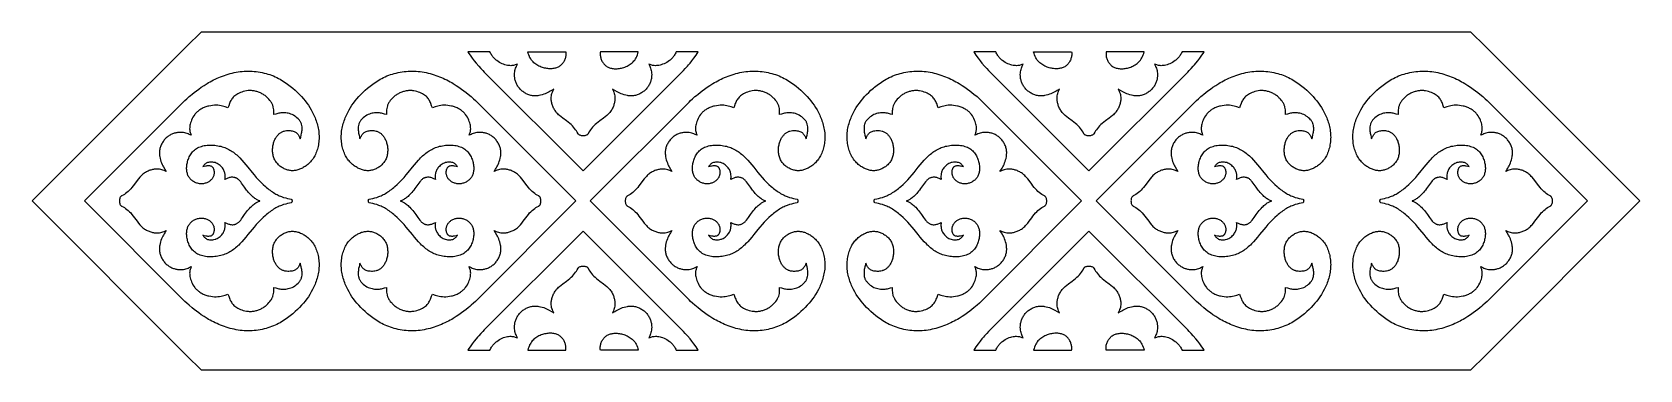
# Model space of a CAD drawing. Extents: x -205 to 205, y -43 to 43.
import ezdxf

# ---------------------------------------------------------------- set-up
doc = ezdxf.new("R2010")
doc.units = 0
doc.layers.add('LAYER_1', color=18, linetype='CONTINUOUS')

msp = doc.modelspace()

# ---------------------------------------------------------------- linework, layer by layer
at = {"layer": 'LAYER_1'}
for points in [[(-204.64, 0), (-165.24, -39.4), (-161.64, -43), (161.64, -43), (165.24, -39.41), (204.64, 0), (165.24, 39.41), (161.65, 42.99), (-161.65, 42.99), (-165.24, 39.4)], [(-64.39, 7.67), (-39.22, 32.83), (-38.81, 33.24), (-38.36, 33.71), (-37.83, 34.32), (-37.51, 34.69), (-37.16, 35.12), (-36.69, 35.71), (-36.17, 36.39), (-35.62, 37.15), (-35.34, 37.56), (-35.05, 37.99), (-40.66, 38), (-40.78, 37.73), (-40.91, 37.47), (-41.04, 37.26), (-41.16, 37.06), (-41.3, 36.87), (-41.44, 36.69), (-41.58, 36.52), (-41.74, 36.35), (-41.89, 36.19), (-42.05, 36.04), (-42.22, 35.9), (-42.38, 35.76), (-42.73, 35.51), (-43.08, 35.29), (-43.43, 35.1), (-43.78, 34.94), (-44.13, 34.8), (-44.47, 34.69), (-44.8, 34.6), (-45.12, 34.53), (-45.43, 34.49), (-45.72, 34.46), (-45.99, 34.45), (-46.25, 34.47), (-46.48, 34.49), (-46.71, 34.54), (-46.92, 34.59), (-47.12, 34.65), (-47.31, 34.72), (-47.68, 34.87), (-47.43, 34.35), (-47.32, 34.08), (-47.21, 33.81), (-47.11, 33.52), (-47.03, 33.21), (-46.97, 32.89), (-46.93, 32.54), (-46.92, 32.17), (-46.93, 31.78), (-46.97, 31.37), (-47.01, 31.16), (-47.05, 30.95), (-47.1, 30.74), (-47.16, 30.53), (-47.23, 30.31), (-47.31, 30.1), (-47.4, 29.89), (-47.5, 29.68), (-47.61, 29.48), (-47.73, 29.27), (-47.87, 29.07), (-48.01, 28.88), (-48.17, 28.69), (-48.33, 28.51), (-48.5, 28.33), (-48.68, 28.16), (-48.87, 27.99), (-49.07, 27.84), (-49.27, 27.69), (-49.48, 27.55), (-49.69, 27.43), (-49.91, 27.31), (-50.13, 27.2), (-50.36, 27.1), (-50.58, 27.02), (-50.82, 26.95), (-51.05, 26.89), (-51.28, 26.84), (-51.51, 26.8), (-51.74, 26.78), (-51.97, 26.77), (-52.2, 26.77), (-52.43, 26.77), (-52.66, 26.79), (-52.88, 26.81), (-53.1, 26.85), (-53.54, 26.93), (-53.96, 27.04), (-54.35, 27.16), (-54.72, 27.3), (-55.07, 27.45), (-55.41, 27.61), (-55.72, 27.77), (-56.32, 28.12), (-56.9, 28.47), (-56.66, 27.94), (-56.56, 27.67), (-56.46, 27.38), (-56.38, 27.08), (-56.32, 26.77), (-56.28, 26.43), (-56.28, 26.24), (-56.28, 26.06), (-56.28, 25.86), (-56.3, 25.66), (-56.32, 25.45), (-56.36, 25.24), (-56.4, 25.02), (-56.45, 24.8), (-56.52, 24.57), (-56.59, 24.35), (-56.67, 24.12), (-56.77, 23.89), (-56.87, 23.67), (-56.99, 23.44), (-57.11, 23.22), (-57.25, 23), (-57.4, 22.78), (-57.57, 22.57), (-57.74, 22.37), (-57.93, 22.17), (-58.13, 21.98), (-58.33, 21.79), (-58.77, 21.42), (-59.22, 21.07), (-60.12, 20.4), (-60.56, 20.08), (-60.97, 19.76), (-61.34, 19.44), (-61.67, 19.12), (-61.97, 18.8), (-62.24, 18.48), (-62.48, 18.16), (-62.7, 17.83), (-62.91, 17.49), (-63.1, 17.14), (-63.14, 17.07), (-63.18, 17.01), (-63.24, 16.95), (-63.3, 16.89), (-63.44, 16.8), (-63.61, 16.72), (-63.79, 16.65), (-63.98, 16.61), (-64.18, 16.58), (-64.38, 16.57), (-64.59, 16.58), (-64.79, 16.61), (-64.98, 16.65), (-65.16, 16.72), (-65.32, 16.8), (-65.46, 16.89), (-65.53, 16.95), (-65.58, 17.01), (-65.63, 17.07), (-65.67, 17.14), (-65.86, 17.49), (-66.06, 17.83), (-66.29, 18.16), (-66.53, 18.48), (-66.8, 18.8), (-67.1, 19.12), (-67.43, 19.44), (-67.8, 19.76), (-68.21, 20.08), (-68.64, 20.4), (-69.55, 21.07), (-70, 21.42), (-70.43, 21.79), (-70.64, 21.98), (-70.84, 22.17), (-71.03, 22.37), (-71.2, 22.57), (-71.36, 22.78), (-71.52, 23), (-71.65, 23.22), (-71.78, 23.44), (-71.9, 23.67), (-72, 23.89), (-72.1, 24.12), (-72.18, 24.35), (-72.25, 24.57), (-72.31, 24.8), (-72.37, 25.02), (-72.41, 25.24), (-72.44, 25.45), (-72.47, 25.66), (-72.48, 25.86), (-72.49, 26.06), (-72.48, 26.43), (-72.45, 26.77), (-72.39, 27.08), (-72.31, 27.38), (-72.21, 27.67), (-72.1, 27.94), (-71.87, 28.47), (-72.44, 28.12), (-72.74, 27.94), (-73.04, 27.77), (-73.36, 27.61), (-73.7, 27.45), (-74.05, 27.3), (-74.42, 27.16), (-74.81, 27.04), (-75.23, 26.93), (-75.66, 26.85), (-75.89, 26.81), (-76.11, 26.79), (-76.34, 26.77), (-76.57, 26.77), (-76.8, 26.77), (-77.03, 26.78), (-77.26, 26.8), (-77.49, 26.84), (-77.72, 26.89), (-77.95, 26.95), (-78.18, 27.02), (-78.41, 27.1), (-78.64, 27.2), (-78.86, 27.31), (-79.08, 27.43), (-79.29, 27.55), (-79.5, 27.69), (-79.7, 27.84), (-79.9, 27.99), (-80.08, 28.16), (-80.27, 28.33), (-80.44, 28.51), (-80.6, 28.69), (-80.76, 28.88), (-80.9, 29.07), (-81.04, 29.27), (-81.16, 29.48), (-81.27, 29.68), (-81.37, 29.89), (-81.46, 30.1), (-81.54, 30.31), (-81.61, 30.53), (-81.67, 30.74), (-81.72, 30.95), (-81.76, 31.16), (-81.8, 31.37), (-81.84, 31.78), (-81.85, 32.17), (-81.84, 32.54), (-81.8, 32.89), (-81.74, 33.21), (-81.66, 33.52), (-81.56, 33.81), (-81.45, 34.08), (-81.33, 34.35), (-81.08, 34.87), (-81.46, 34.72), (-81.65, 34.65), (-81.85, 34.59), (-82.06, 34.54), (-82.28, 34.49), (-82.52, 34.47), (-82.78, 34.45), (-83.05, 34.46), (-83.34, 34.49), (-83.65, 34.53), (-83.97, 34.6), (-84.3, 34.69), (-84.64, 34.8), (-84.99, 34.94), (-85.34, 35.1), (-85.69, 35.29), (-86.04, 35.51), (-86.38, 35.76), (-86.55, 35.9), (-86.72, 36.04), (-86.88, 36.19), (-87.03, 36.35), (-87.19, 36.52), (-87.33, 36.69), (-87.47, 36.87), (-87.61, 37.06), (-87.73, 37.26), (-87.85, 37.47), (-87.99, 37.73), (-88.11, 38), (-93.71, 37.99), (-93.43, 37.56), (-93.15, 37.15), (-92.6, 36.39), (-92.08, 35.71), (-91.61, 35.12), (-90.94, 34.32), (-90.41, 33.71), (-89.95, 33.24), (-89.54, 32.83), (-64.4, 7.66), (-64.39, 7.67)], [(-68.8, 38), (-68.77, 37.77), (-68.75, 37.55), (-68.75, 37.33), (-68.77, 37.12), (-68.79, 36.9), (-68.83, 36.69), (-68.88, 36.47), (-68.95, 36.26), (-69.02, 36.05), (-69.11, 35.84), (-69.21, 35.64), (-69.31, 35.45), (-69.43, 35.26), (-69.56, 35.08), (-69.7, 34.91), (-69.85, 34.74), (-70.01, 34.59), (-70.18, 34.45), (-70.36, 34.32), (-70.55, 34.2), (-70.74, 34.1), (-70.95, 34), (-71.16, 33.92), (-71.38, 33.85), (-71.61, 33.79), (-71.84, 33.75), (-72.08, 33.71), (-72.33, 33.69), (-72.58, 33.68), (-72.83, 33.68), (-73.1, 33.69), (-73.36, 33.71), (-73.64, 33.75), (-73.91, 33.8), (-74.2, 33.86), (-74.48, 33.93), (-74.76, 34.01), (-75.05, 34.11), (-75.33, 34.22), (-75.61, 34.35), (-75.88, 34.49), (-76.15, 34.64), (-76.41, 34.81), (-76.66, 35), (-76.9, 35.2), (-77.13, 35.42), (-77.34, 35.65), (-77.55, 35.9), (-77.73, 36.17), (-77.9, 36.46), (-77.99, 36.63), (-78.07, 36.81), (-78.22, 37.19), (-78.34, 37.58), (-78.44, 37.99)], [(-59.99, 38), (-60.01, 37.77), (-60.03, 37.55), (-60.03, 37.33), (-60.02, 37.12), (-59.99, 36.9), (-59.95, 36.69), (-59.9, 36.47), (-59.84, 36.26), (-59.76, 36.05), (-59.67, 35.84), (-59.58, 35.64), (-59.47, 35.45), (-59.35, 35.26), (-59.22, 35.08), (-59.08, 34.91), (-58.93, 34.74), (-58.77, 34.59), (-58.61, 34.45), (-58.43, 34.32), (-58.24, 34.2), (-58.04, 34.1), (-57.84, 34), (-57.62, 33.92), (-57.4, 33.85), (-57.18, 33.79), (-56.95, 33.75), (-56.71, 33.71), (-56.46, 33.69), (-56.21, 33.68), (-55.95, 33.68), (-55.69, 33.69), (-55.42, 33.71), (-55.15, 33.75), (-54.87, 33.8), (-54.59, 33.86), (-54.31, 33.93), (-54.02, 34.01), (-53.74, 34.11), (-53.46, 34.22), (-53.18, 34.35), (-52.9, 34.49), (-52.64, 34.64), (-52.38, 34.81), (-52.13, 35), (-51.89, 35.2), (-51.66, 35.42), (-51.44, 35.65), (-51.24, 35.9), (-51.05, 36.17), (-50.88, 36.46), (-50.79, 36.63), (-50.71, 36.81), (-50.56, 37.19), (-50.44, 37.58), (-50.34, 37.99)], [(64.38, 7.67), (89.55, 32.83), (89.95, 33.24), (90.41, 33.71), (90.94, 34.32), (91.25, 34.69), (91.6, 35.12), (92.08, 35.71), (92.6, 36.39), (93.15, 37.15), (93.43, 37.56), (93.71, 37.99), (88.11, 38), (87.99, 37.73), (87.85, 37.47), (87.73, 37.26), (87.61, 37.06), (87.47, 36.87), (87.33, 36.69), (87.18, 36.52), (87.03, 36.35), (86.88, 36.19), (86.72, 36.04), (86.55, 35.9), (86.38, 35.76), (86.04, 35.51), (85.69, 35.29), (85.34, 35.1), (84.99, 34.94), (84.64, 34.8), (84.3, 34.69), (83.97, 34.6), (83.65, 34.53), (83.34, 34.49), (83.05, 34.46), (82.78, 34.45), (82.52, 34.47), (82.28, 34.49), (82.06, 34.54), (81.85, 34.59), (81.65, 34.65), (81.46, 34.72), (81.08, 34.87), (81.33, 34.35), (81.45, 34.08), (81.56, 33.81), (81.66, 33.52), (81.74, 33.21), (81.8, 32.89), (81.84, 32.54), (81.85, 32.17), (81.84, 31.78), (81.8, 31.37), (81.76, 31.16), (81.72, 30.95), (81.67, 30.74), (81.61, 30.53), (81.54, 30.31), (81.46, 30.1), (81.37, 29.89), (81.27, 29.68), (81.16, 29.48), (81.03, 29.27), (80.9, 29.07), (80.76, 28.88), (80.6, 28.69), (80.44, 28.51), (80.26, 28.33), (80.08, 28.16), (79.9, 27.99), (79.7, 27.84), (79.5, 27.69), (79.29, 27.55), (79.08, 27.43), (78.86, 27.31), (78.64, 27.2), (78.41, 27.1), (78.18, 27.02), (77.95, 26.95), (77.72, 26.89), (77.49, 26.84), (77.26, 26.8), (77.03, 26.78), (76.8, 26.77), (76.57, 26.77), (76.34, 26.77), (76.11, 26.79), (75.89, 26.81), (75.66, 26.85), (75.23, 26.93), (74.81, 27.04), (74.42, 27.16), (74.05, 27.3), (73.69, 27.45), (73.36, 27.61), (73.04, 27.77), (72.44, 28.12), (71.87, 28.47), (72.1, 27.94), (72.21, 27.67), (72.31, 27.38), (72.39, 27.08), (72.45, 26.77), (72.48, 26.43), (72.49, 26.24), (72.49, 26.06), (72.48, 25.86), (72.47, 25.66), (72.44, 25.45), (72.41, 25.24), (72.37, 25.02), (72.31, 24.8), (72.25, 24.57), (72.18, 24.35), (72.1, 24.12), (72, 23.89), (71.9, 23.67), (71.78, 23.44), (71.66, 23.22), (71.52, 23), (71.36, 22.78), (71.2, 22.57), (71.03, 22.37), (70.84, 22.17), (70.64, 21.98), (70.43, 21.79), (70, 21.42), (69.55, 21.07), (68.64, 20.4), (68.21, 20.08), (67.8, 19.76), (67.43, 19.44), (67.1, 19.12), (66.8, 18.8), (66.53, 18.48), (66.29, 18.16), (66.06, 17.83), (65.86, 17.49), (65.67, 17.14), (65.63, 17.07), (65.58, 17.01), (65.53, 16.95), (65.47, 16.89), (65.32, 16.8), (65.16, 16.72), (64.98, 16.65), (64.79, 16.61), (64.59, 16.58), (64.39, 16.57), (64.18, 16.58), (63.98, 16.61), (63.79, 16.65), (63.61, 16.72), (63.45, 16.8), (63.3, 16.89), (63.24, 16.95), (63.19, 17.01), (63.14, 17.07), (63.1, 17.14), (62.91, 17.49), (62.7, 17.83), (62.48, 18.16), (62.24, 18.48), (61.97, 18.8), (61.67, 19.12), (61.34, 19.44), (60.97, 19.76), (60.56, 20.08), (60.12, 20.4), (59.22, 21.07), (58.77, 21.42), (58.33, 21.79), (58.13, 21.98), (57.93, 22.17), (57.74, 22.37), (57.57, 22.57), (57.4, 22.78), (57.25, 23), (57.11, 23.22), (56.99, 23.44), (56.87, 23.67), (56.77, 23.89), (56.67, 24.12), (56.59, 24.35), (56.52, 24.57), (56.45, 24.8), (56.4, 25.02), (56.36, 25.24), (56.32, 25.45), (56.3, 25.66), (56.28, 25.86), (56.28, 26.06), (56.29, 26.43), (56.32, 26.77), (56.38, 27.08), (56.46, 27.38), (56.56, 27.67), (56.66, 27.94), (56.9, 28.47), (56.32, 28.12), (56.03, 27.94), (55.72, 27.77), (55.41, 27.61), (55.07, 27.45), (54.72, 27.3), (54.35, 27.16), (53.96, 27.04), (53.54, 26.93), (53.11, 26.85), (52.88, 26.81), (52.66, 26.79), (52.43, 26.77), (52.2, 26.77), (51.97, 26.77), (51.74, 26.78), (51.51, 26.8), (51.28, 26.84), (51.05, 26.89), (50.82, 26.95), (50.59, 27.02), (50.36, 27.1), (50.13, 27.2), (49.91, 27.31), (49.69, 27.43), (49.48, 27.55), (49.27, 27.69), (49.07, 27.84), (48.87, 27.99), (48.68, 28.16), (48.5, 28.33), (48.33, 28.51), (48.17, 28.69), (48.01, 28.88), (47.87, 29.07), (47.73, 29.27), (47.61, 29.48), (47.5, 29.68), (47.4, 29.89), (47.31, 30.1), (47.23, 30.31), (47.16, 30.53), (47.1, 30.74), (47.05, 30.95), (47.01, 31.16), (46.97, 31.37), (46.93, 31.78), (46.92, 32.17), (46.93, 32.54), (46.97, 32.89), (47.03, 33.21), (47.11, 33.52), (47.21, 33.81), (47.32, 34.08), (47.43, 34.35), (47.68, 34.87), (47.31, 34.72), (47.12, 34.65), (46.92, 34.59), (46.71, 34.54), (46.48, 34.49), (46.25, 34.47), (45.99, 34.45), (45.72, 34.46), (45.43, 34.49), (45.12, 34.53), (44.8, 34.6), (44.47, 34.69), (44.12, 34.8), (43.78, 34.94), (43.43, 35.1), (43.08, 35.29), (42.73, 35.51), (42.38, 35.76), (42.22, 35.9), (42.05, 36.04), (41.89, 36.19), (41.73, 36.35), (41.58, 36.52), (41.44, 36.69), (41.3, 36.87), (41.16, 37.06), (41.03, 37.26), (40.91, 37.47), (40.78, 37.73), (40.66, 38), (35.05, 37.99), (35.34, 37.56), (35.62, 37.15), (36.17, 36.39), (36.69, 35.71), (37.16, 35.12), (37.83, 34.32), (38.36, 33.71), (38.81, 33.24), (39.22, 32.83), (64.37, 7.66), (64.38, 7.67)], [(59.97, 38), (60, 37.77), (60.01, 37.55), (60.01, 37.33), (60, 37.12), (59.97, 36.9), (59.93, 36.69), (59.88, 36.47), (59.82, 36.26), (59.75, 36.05), (59.66, 35.84), (59.56, 35.64), (59.45, 35.45), (59.33, 35.26), (59.21, 35.08), (59.07, 34.91), (58.92, 34.74), (58.76, 34.59), (58.59, 34.45), (58.41, 34.32), (58.22, 34.2), (58.02, 34.1), (57.82, 34), (57.61, 33.92), (57.39, 33.85), (57.16, 33.79), (56.93, 33.75), (56.69, 33.71), (56.44, 33.69), (56.19, 33.68), (55.93, 33.68), (55.67, 33.69), (55.4, 33.71), (55.13, 33.75), (54.85, 33.8), (54.57, 33.86), (54.29, 33.93), (54.01, 34.01), (53.72, 34.11), (53.44, 34.22), (53.16, 34.35), (52.89, 34.49), (52.62, 34.64), (52.36, 34.81), (52.11, 35), (51.87, 35.2), (51.64, 35.42), (51.42, 35.65), (51.22, 35.9), (51.03, 36.17), (50.86, 36.46), (50.78, 36.63), (50.69, 36.81), (50.55, 37.19), (50.42, 37.58), (50.32, 37.99)], [(68.78, 38), (68.75, 37.77), (68.74, 37.55), (68.74, 37.33), (68.75, 37.12), (68.78, 36.9), (68.82, 36.69), (68.87, 36.47), (68.93, 36.26), (69.01, 36.05), (69.09, 35.84), (69.19, 35.64), (69.3, 35.45), (69.42, 35.26), (69.55, 35.08), (69.69, 34.91), (69.84, 34.74), (69.99, 34.59), (70.16, 34.45), (70.34, 34.32), (70.53, 34.2), (70.73, 34.1), (70.93, 34), (71.14, 33.92), (71.36, 33.85), (71.59, 33.79), (71.82, 33.75), (72.06, 33.71), (72.31, 33.69), (72.56, 33.68), (72.82, 33.68), (73.08, 33.69), (73.35, 33.71), (73.62, 33.75), (73.9, 33.8), (74.18, 33.86), (74.46, 33.93), (74.75, 34.01), (75.03, 34.11), (75.31, 34.22), (75.59, 34.35), (75.86, 34.49), (76.13, 34.64), (76.39, 34.81), (76.64, 35), (76.88, 35.2), (77.11, 35.42), (77.33, 35.65), (77.53, 35.9), (77.72, 36.17), (77.88, 36.46), (77.97, 36.63), (78.06, 36.81), (78.2, 37.19), (78.33, 37.58), (78.43, 37.99)], [(-181.86, -1.3), (-181.51, -1.48), (-181.17, -1.69), (-180.84, -1.91), (-180.52, -2.15), (-180.2, -2.42), (-179.88, -2.72), (-179.56, -3.05), (-179.24, -3.42), (-178.92, -3.83), (-178.6, -4.26), (-177.93, -5.17), (-177.58, -5.62), (-177.22, -6.06), (-177.03, -6.26), (-176.83, -6.46), (-176.63, -6.65), (-176.43, -6.82), (-176.22, -6.99), (-176, -7.14), (-175.79, -7.28), (-175.56, -7.4), (-175.34, -7.52), (-175.11, -7.62), (-174.88, -7.72), (-174.66, -7.8), (-174.43, -7.87), (-174.21, -7.94), (-173.98, -7.99), (-173.77, -8.03), (-173.55, -8.07), (-173.34, -8.09), (-173.14, -8.11), (-172.95, -8.11), (-172.58, -8.1), (-172.24, -8.07), (-171.92, -8.01), (-171.62, -7.93), (-171.34, -7.83), (-171.06, -7.73), (-170.53, -7.49), (-170.89, -8.07), (-171.06, -8.36), (-171.23, -8.67), (-171.4, -8.98), (-171.55, -9.32), (-171.7, -9.67), (-171.84, -10.04), (-171.96, -10.44), (-172.07, -10.85), (-172.16, -11.29), (-172.19, -11.51), (-172.21, -11.73), (-172.23, -11.96), (-172.24, -12.19), (-172.23, -12.42), (-172.22, -12.65), (-172.2, -12.88), (-172.16, -13.11), (-172.12, -13.35), (-172.06, -13.58), (-171.99, -13.81), (-171.9, -14.04), (-171.8, -14.26), (-171.7, -14.48), (-171.58, -14.7), (-171.45, -14.91), (-171.31, -15.12), (-171.16, -15.32), (-171.01, -15.52), (-170.84, -15.71), (-170.67, -15.89), (-170.5, -16.06), (-170.31, -16.22), (-170.12, -16.38), (-169.93, -16.52), (-169.73, -16.66), (-169.53, -16.78), (-169.32, -16.89), (-169.11, -16.99), (-168.9, -17.08), (-168.69, -17.16), (-168.48, -17.23), (-168.26, -17.29), (-168.05, -17.34), (-167.84, -17.38), (-167.63, -17.42), (-167.22, -17.46), (-166.83, -17.47), (-166.46, -17.46), (-166.12, -17.42), (-165.79, -17.36), (-165.49, -17.28), (-165.2, -17.18), (-164.92, -17.08), (-164.65, -16.96), (-164.13, -16.71), (-164.28, -17.08), (-164.35, -17.27), (-164.41, -17.47), (-164.47, -17.68), (-164.51, -17.91), (-164.54, -18.15), (-164.55, -18.4), (-164.54, -18.67), (-164.52, -18.97), (-164.47, -19.27), (-164.4, -19.59), (-164.31, -19.93), (-164.2, -20.27), (-164.06, -20.61), (-163.9, -20.96), (-163.71, -21.31), (-163.49, -21.66), (-163.24, -22.01), (-163.11, -22.17), (-162.96, -22.34), (-162.81, -22.5), (-162.65, -22.66), (-162.49, -22.81), (-162.31, -22.95), (-162.13, -23.09), (-161.94, -23.23), (-161.74, -23.35), (-161.54, -23.47), (-161.32, -23.59), (-161.1, -23.69), (-160.87, -23.79), (-160.64, -23.88), (-160.41, -23.96), (-160.17, -24.04), (-159.92, -24.11), (-159.68, -24.17), (-159.19, -24.27), (-158.71, -24.33), (-158.24, -24.37), (-157.78, -24.38), (-157.36, -24.36), (-156.95, -24.31), (-156.56, -24.24), (-156.19, -24.16), (-155.83, -24.05), (-155.49, -23.94), (-154.8, -23.69), (-154.61, -24.24), (-154.41, -24.78), (-154.3, -25.04), (-154.19, -25.3), (-154.06, -25.54), (-153.93, -25.77), (-153.79, -25.99), (-153.63, -26.2), (-153.45, -26.4), (-153.26, -26.59), (-153.05, -26.77), (-152.81, -26.94), (-152.56, -27.11), (-152.27, -27.28), (-151.96, -27.44), (-151.62, -27.59), (-151.26, -27.73), (-150.88, -27.85), (-150.48, -27.96), (-150.07, -28.04), (-149.86, -28.07), (-149.64, -28.09), (-149.43, -28.11), (-149.21, -28.12), (-148.99, -28.12), (-148.76, -28.1), (-148.54, -28.08), (-148.32, -28.06), (-148.09, -28.02), (-147.87, -27.97), (-147.65, -27.92), (-147.42, -27.85), (-147.2, -27.78), (-146.98, -27.71), (-146.77, -27.62), (-146.55, -27.53), (-146.35, -27.42), (-146.14, -27.32), (-145.94, -27.2), (-145.74, -27.08), (-145.55, -26.95), (-145.36, -26.81), (-145.18, -26.67), (-145, -26.52), (-144.84, -26.37), (-144.67, -26.22), (-144.37, -25.89), (-144.1, -25.56), (-143.85, -25.22), (-143.75, -25.05), (-143.65, -24.87), (-143.56, -24.7), (-143.48, -24.53), (-143.41, -24.37), (-143.35, -24.2), (-143.25, -23.87), (-143.19, -23.55), (-143.15, -23.23), (-143.12, -22.92), (-143.12, -22.6), (-143.13, -21.99), (-142.62, -22.14), (-142.12, -22.28), (-141.85, -22.34), (-141.58, -22.39), (-141.3, -22.43), (-141.01, -22.45), (-140.71, -22.46), (-140.4, -22.46), (-140.09, -22.43), (-139.76, -22.39), (-139.44, -22.32), (-139.11, -22.24), (-138.78, -22.12), (-138.45, -21.99), (-138.13, -21.82), (-137.81, -21.63), (-137.51, -21.42), (-137.22, -21.18), (-136.95, -20.93), (-136.7, -20.67), (-136.59, -20.53), (-136.49, -20.39), (-136.39, -20.25), (-136.31, -20.11), (-136.23, -19.96), (-136.17, -19.82), (-136.11, -19.67), (-136.06, -19.52), (-135.99, -19.22), (-135.94, -18.92), (-135.92, -18.61), (-135.92, -18.32), (-135.93, -18.03), (-135.96, -17.75), (-135.99, -17.48), (-136.03, -17.23), (-136.13, -16.74), (-136.37, -15.82), (-136.54, -16.22), (-136.63, -16.41), (-136.73, -16.6), (-136.84, -16.78), (-136.96, -16.96), (-137.09, -17.11), (-137.23, -17.26), (-137.39, -17.39), (-137.56, -17.51), (-137.76, -17.61), (-137.97, -17.7), (-138.2, -17.77), (-138.44, -17.84), (-138.7, -17.88), (-138.97, -17.91), (-139.26, -17.93), (-139.56, -17.93), (-139.87, -17.91), (-140.19, -17.86), (-140.35, -17.83), (-140.51, -17.79), (-140.67, -17.74), (-140.82, -17.68), (-140.98, -17.62), (-141.13, -17.54), (-141.29, -17.46), (-141.43, -17.36), (-141.58, -17.26), (-141.72, -17.14), (-141.86, -17.01), (-142, -16.88), (-142.13, -16.73), (-142.26, -16.58), (-142.38, -16.41), (-142.5, -16.24), (-142.61, -16.06), (-142.72, -15.87), (-142.82, -15.67), (-142.92, -15.46), (-143, -15.25), (-143.08, -15.03), (-143.16, -14.8), (-143.23, -14.56), (-143.28, -14.32), (-143.33, -14.07), (-143.37, -13.81), (-143.4, -13.55), (-143.42, -13.29), (-143.43, -13.03), (-143.43, -12.77), (-143.42, -12.5), (-143.39, -12.24), (-143.36, -11.97), (-143.32, -11.71), (-143.26, -11.46), (-143.19, -11.2), (-143.1, -10.95), (-143, -10.71), (-142.89, -10.48), (-142.76, -10.25), (-142.62, -10.03), (-142.47, -9.81), (-142.31, -9.61), (-142.13, -9.41), (-141.95, -9.23), (-141.75, -9.05), (-141.55, -8.88), (-141.34, -8.72), (-141.13, -8.58), (-140.91, -8.44), (-140.69, -8.31), (-140.46, -8.2), (-140.23, -8.1), (-140, -8.01), (-139.77, -7.93), (-139.54, -7.86), (-139.31, -7.81), (-139.08, -7.76), (-138.85, -7.73), (-138.62, -7.71), (-138.39, -7.71), (-138.17, -7.71), (-137.94, -7.73), (-137.71, -7.75), (-137.48, -7.79), (-137.25, -7.84), (-137.02, -7.9), (-136.79, -7.98), (-136.56, -8.06), (-136.32, -8.16), (-136.09, -8.26), (-135.85, -8.38), (-135.62, -8.51), (-135.38, -8.65), (-135.15, -8.8), (-134.92, -8.97), (-134.69, -9.14), (-134.46, -9.32), (-134.24, -9.52), (-134.02, -9.73), (-133.81, -9.95), (-133.6, -10.18), (-133.4, -10.43), (-133.21, -10.68), (-133.03, -10.95), (-132.85, -11.24), (-132.69, -11.53), (-132.54, -11.84), (-132.4, -12.16), (-132.27, -12.49), (-132.15, -12.83), (-132.04, -13.18), (-131.94, -13.54), (-131.85, -13.9), (-131.78, -14.27), (-131.72, -14.65), (-131.67, -15.03), (-131.63, -15.42), (-131.61, -15.81), (-131.6, -16.2), (-131.6, -16.59), (-131.62, -16.98), (-131.65, -17.38), (-131.7, -17.77), (-131.75, -18.16), (-131.82, -18.55), (-131.91, -18.93), (-132, -19.31), (-132.11, -19.69), (-132.22, -20.06), (-132.35, -20.43), (-132.48, -20.8), (-132.62, -21.16), (-132.77, -21.51), (-132.92, -21.86), (-133.08, -22.2), (-133.25, -22.53), (-133.59, -23.17), (-133.95, -23.79), (-134.33, -24.38), (-134.73, -24.94), (-135.15, -25.49), (-135.6, -26.03), (-136.07, -26.56), (-136.58, -27.09), (-137.11, -27.63), (-137.68, -28.17), (-138.29, -28.71), (-138.61, -28.98), (-138.94, -29.25), (-139.28, -29.51), (-139.63, -29.78), (-139.99, -30.03), (-140.36, -30.29), (-140.74, -30.53), (-141.13, -30.77), (-141.53, -31), (-141.94, -31.22), (-142.36, -31.43), (-142.79, -31.63), (-143.23, -31.82), (-143.69, -32), (-144.15, -32.16), (-144.62, -32.32), (-145.1, -32.45), (-145.59, -32.58), (-146.08, -32.69), (-146.58, -32.79), (-147.08, -32.87), (-147.59, -32.94), (-148.1, -33), (-148.62, -33.04), (-149.13, -33.06), (-149.65, -33.07), (-150.17, -33.07), (-150.68, -33.04), (-151.2, -33), (-151.71, -32.94), (-152.22, -32.87), (-152.73, -32.78), (-153.24, -32.68), (-153.74, -32.57), (-154.24, -32.44), (-154.73, -32.3), (-155.22, -32.15), (-155.7, -31.98), (-156.18, -31.81), (-156.65, -31.63), (-157.11, -31.43), (-157.57, -31.23), (-158.02, -31.03), (-158.45, -30.81), (-158.88, -30.59), (-159.3, -30.37), (-159.71, -30.14), (-160.11, -29.9), (-160.87, -29.43), (-161.58, -28.96), (-162.24, -28.49), (-162.84, -28.04), (-163.39, -27.62), (-163.88, -27.23), (-164.68, -26.57), (-165.29, -26.03), (-165.77, -25.58), (-166.18, -25.17), (-191.32, 0), (-166.18, 25.17), (-165.77, 25.58), (-165.29, 26.04), (-164.68, 26.57), (-164.31, 26.89), (-163.88, 27.24), (-163.39, 27.63), (-162.84, 28.05), (-162.24, 28.5), (-161.58, 28.96), (-160.87, 29.44), (-160.11, 29.91), (-159.71, 30.15), (-159.3, 30.38), (-158.88, 30.6), (-158.45, 30.82), (-158.02, 31.03), (-157.57, 31.24), (-157.11, 31.44), (-156.65, 31.63), (-156.18, 31.82), (-155.7, 31.99), (-155.22, 32.15), (-154.73, 32.31), (-154.24, 32.45), (-153.74, 32.57), (-153.24, 32.69), (-152.73, 32.79), (-152.22, 32.88), (-151.71, 32.95), (-151.2, 33.01), (-150.68, 33.05), (-150.17, 33.07), (-149.65, 33.08), (-149.13, 33.07), (-148.62, 33.05), (-148.1, 33.01), (-147.59, 32.95), (-147.08, 32.88), (-146.58, 32.8), (-146.08, 32.7), (-145.59, 32.59), (-145.1, 32.46), (-144.62, 32.32), (-144.15, 32.17), (-143.69, 32.01), (-143.23, 31.83), (-142.79, 31.64), (-142.36, 31.44), (-141.94, 31.23), (-141.53, 31.01), (-141.13, 30.78), (-140.74, 30.54), (-140.36, 30.29), (-139.99, 30.04), (-139.63, 29.78), (-139.28, 29.52), (-138.94, 29.26), (-138.29, 28.72), (-137.68, 28.18), (-137.11, 27.64), (-136.58, 27.1), (-136.07, 26.57), (-135.6, 26.04), (-135.15, 25.5), (-134.73, 24.95), (-134.33, 24.38), (-133.95, 23.8), (-133.59, 23.18), (-133.25, 22.54), (-133.08, 22.2), (-132.92, 21.86), (-132.77, 21.52), (-132.62, 21.16), (-132.48, 20.8), (-132.35, 20.44), (-132.22, 20.07), (-132.11, 19.7), (-132, 19.32), (-131.91, 18.94), (-131.82, 18.55), (-131.75, 18.17), (-131.7, 17.78), (-131.65, 17.39), (-131.62, 16.99), (-131.6, 16.6), (-131.6, 16.21), (-131.61, 15.81), (-131.63, 15.43), (-131.67, 15.04), (-131.72, 14.66), (-131.78, 14.28), (-131.85, 13.91), (-131.94, 13.54), (-132.04, 13.18), (-132.15, 12.84), (-132.27, 12.49), (-132.4, 12.16), (-132.54, 11.85), (-132.69, 11.54), (-132.85, 11.24), (-133.03, 10.96), (-133.21, 10.69), (-133.4, 10.43), (-133.6, 10.19), (-133.81, 9.96), (-134.02, 9.74), (-134.24, 9.53), (-134.46, 9.33), (-134.69, 9.15), (-134.92, 8.97), (-135.15, 8.81), (-135.38, 8.66), (-135.62, 8.52), (-135.85, 8.39), (-136.09, 8.27), (-136.32, 8.16), (-136.56, 8.07), (-136.79, 7.98), (-137.02, 7.91), (-137.25, 7.85), (-137.48, 7.8), (-137.71, 7.76), (-137.94, 7.73), (-138.17, 7.72), (-138.39, 7.71), (-138.62, 7.72), (-138.85, 7.74), (-139.08, 7.77), (-139.31, 7.81), (-139.54, 7.87), (-139.77, 7.94), (-140, 8.01), (-140.23, 8.11), (-140.46, 8.21), (-140.69, 8.32), (-140.91, 8.45), (-141.13, 8.58), (-141.34, 8.73), (-141.55, 8.89), (-141.75, 9.06), (-141.95, 9.23), (-142.13, 9.42), (-142.31, 9.62), (-142.47, 9.82), (-142.62, 10.03), (-142.76, 10.25), (-142.89, 10.48), (-143, 10.72), (-143.1, 10.96), (-143.19, 11.21), (-143.26, 11.46), (-143.32, 11.72), (-143.36, 11.98), (-143.39, 12.24), (-143.42, 12.51), (-143.43, 12.77), (-143.43, 13.04), (-143.42, 13.3), (-143.4, 13.56), (-143.37, 13.82), (-143.33, 14.08), (-143.28, 14.33), (-143.23, 14.57), (-143.16, 14.81), (-143.08, 15.03), (-143, 15.26), (-142.92, 15.47), (-142.82, 15.68), (-142.72, 15.87), (-142.61, 16.06), (-142.5, 16.25), (-142.38, 16.42), (-142.26, 16.58), (-142.13, 16.74), (-142, 16.88), (-141.86, 17.02), (-141.72, 17.15), (-141.58, 17.26), (-141.43, 17.37), (-141.29, 17.46), (-141.13, 17.55), (-140.98, 17.62), (-140.82, 17.69), (-140.67, 17.75), (-140.51, 17.8), (-140.19, 17.87), (-139.87, 17.92), (-139.56, 17.94), (-139.26, 17.94), (-138.97, 17.92), (-138.7, 17.89), (-138.44, 17.84), (-138.2, 17.78), (-137.97, 17.71), (-137.76, 17.62), (-137.56, 17.52), (-137.39, 17.4), (-137.23, 17.27), (-137.09, 17.12), (-136.96, 16.96), (-136.84, 16.79), (-136.73, 16.61), (-136.63, 16.42), (-136.54, 16.23), (-136.37, 15.83), (-136.25, 16.28), (-136.13, 16.75), (-136.03, 17.23), (-135.99, 17.49), (-135.96, 17.75), (-135.93, 18.04), (-135.92, 18.33), (-135.92, 18.62), (-135.94, 18.92), (-135.99, 19.22), (-136.06, 19.53), (-136.11, 19.67), (-136.17, 19.82), (-136.23, 19.97), (-136.31, 20.12), (-136.39, 20.26), (-136.49, 20.4), (-136.59, 20.54), (-136.7, 20.68), (-136.95, 20.94), (-137.22, 21.19), (-137.51, 21.42), (-137.81, 21.64), (-138.13, 21.83), (-138.45, 21.99), (-138.78, 22.13), (-139.11, 22.24), (-139.44, 22.33), (-139.76, 22.4), (-140.09, 22.44), (-140.4, 22.47), (-140.71, 22.47), (-141.01, 22.46), (-141.3, 22.43), (-141.58, 22.39), (-141.85, 22.34), (-142.12, 22.28), (-142.62, 22.14), (-143.13, 21.99), (-143.12, 22.61), (-143.12, 22.92), (-143.15, 23.24), (-143.19, 23.56), (-143.25, 23.88), (-143.29, 24.04), (-143.35, 24.21), (-143.41, 24.37), (-143.48, 24.54), (-143.56, 24.71), (-143.65, 24.88), (-143.75, 25.05), (-143.85, 25.22), (-143.97, 25.4), (-144.1, 25.57), (-144.37, 25.9), (-144.52, 26.06), (-144.67, 26.22), (-144.84, 26.38), (-145, 26.53), (-145.18, 26.68), (-145.36, 26.82), (-145.55, 26.96), (-145.74, 27.09), (-145.94, 27.21), (-146.14, 27.32), (-146.35, 27.43), (-146.55, 27.53), (-146.77, 27.63), (-146.98, 27.71), (-147.2, 27.79), (-147.42, 27.86), (-147.65, 27.92), (-147.87, 27.98), (-148.09, 28.03), (-148.32, 28.06), (-148.54, 28.09), (-148.76, 28.11), (-148.99, 28.12), (-149.21, 28.12), (-149.43, 28.12), (-149.64, 28.1), (-150.07, 28.05), (-150.48, 27.97), (-150.88, 27.86), (-151.26, 27.74), (-151.62, 27.6), (-151.96, 27.45), (-152.27, 27.29), (-152.56, 27.12), (-152.81, 26.95), (-153.05, 26.78), (-153.26, 26.59), (-153.45, 26.41), (-153.63, 26.21), (-153.79, 26), (-153.93, 25.78), (-154.06, 25.55), (-154.19, 25.3), (-154.3, 25.05), (-154.41, 24.79), (-154.61, 24.25), (-154.8, 23.7), (-155.49, 23.95), (-155.83, 24.06), (-156.19, 24.16), (-156.56, 24.25), (-156.95, 24.32), (-157.36, 24.37), (-157.78, 24.39), (-158.24, 24.38), (-158.71, 24.34), (-159.19, 24.27), (-159.68, 24.17), (-159.92, 24.11), (-160.17, 24.05), (-160.41, 23.97), (-160.64, 23.89), (-160.87, 23.8), (-161.1, 23.7), (-161.32, 23.59), (-161.54, 23.48), (-161.74, 23.36), (-161.94, 23.23), (-162.13, 23.1), (-162.31, 22.96), (-162.49, 22.81), (-162.65, 22.66), (-162.81, 22.51), (-162.96, 22.35), (-163.11, 22.18), (-163.24, 22.01), (-163.49, 21.67), (-163.71, 21.32), (-163.9, 20.97), (-164.06, 20.62), (-164.2, 20.27), (-164.31, 19.93), (-164.4, 19.6), (-164.47, 19.28), (-164.52, 18.97), (-164.54, 18.68), (-164.55, 18.41), (-164.54, 18.15), (-164.51, 17.91), (-164.47, 17.69), (-164.41, 17.48), (-164.35, 17.28), (-164.28, 17.09), (-164.13, 16.72), (-164.65, 16.96), (-164.92, 17.08), (-165.2, 17.19), (-165.49, 17.29), (-165.79, 17.37), (-166.12, 17.43), (-166.46, 17.47), (-166.83, 17.48), (-167.22, 17.47), (-167.63, 17.42), (-167.84, 17.39), (-168.05, 17.35), (-168.26, 17.3), (-168.48, 17.24), (-168.69, 17.17), (-168.9, 17.09), (-169.11, 17), (-169.32, 16.9), (-169.53, 16.79), (-169.73, 16.66), (-169.93, 16.53), (-170.12, 16.39), (-170.31, 16.23), (-170.5, 16.07), (-170.67, 15.89), (-170.84, 15.71), (-171.01, 15.53), (-171.16, 15.33), (-171.31, 15.13), (-171.45, 14.92), (-171.58, 14.71), (-171.7, 14.49), (-171.8, 14.27), (-171.9, 14.04), (-171.99, 13.81), (-172.06, 13.58), (-172.12, 13.35), (-172.16, 13.12), (-172.2, 12.89), (-172.22, 12.66), (-172.23, 12.43), (-172.24, 12.2), (-172.23, 11.97), (-172.21, 11.74), (-172.19, 11.51), (-172.16, 11.29), (-172.07, 10.86), (-171.96, 10.44), (-171.84, 10.05), (-171.7, 9.68), (-171.55, 9.32), (-171.4, 8.99), (-171.23, 8.67), (-170.89, 8.07), (-170.53, 7.5), (-171.06, 7.73), (-171.34, 7.84), (-171.62, 7.94), (-171.92, 8.02), (-172.24, 8.08), (-172.58, 8.11), (-172.76, 8.12), (-172.95, 8.12), (-173.14, 8.11), (-173.34, 8.1), (-173.55, 8.07), (-173.77, 8.04), (-173.98, 8), (-174.21, 7.94), (-174.43, 7.88), (-174.66, 7.81), (-174.88, 7.73), (-175.11, 7.63), (-175.34, 7.53), (-175.56, 7.41), (-175.79, 7.28), (-176, 7.14), (-176.22, 6.99), (-176.43, 6.83), (-176.63, 6.65), (-176.83, 6.47), (-177.03, 6.27), (-177.22, 6.06), (-177.58, 5.63), (-177.93, 5.18), (-178.6, 4.27), (-178.92, 3.84), (-179.24, 3.43), (-179.56, 3.06), (-179.88, 2.73), (-180.2, 2.43), (-180.52, 2.16), (-180.84, 1.92), (-181.17, 1.69), (-181.51, 1.49), (-181.86, 1.3), (-181.93, 1.26), (-181.99, 1.21), (-182.05, 1.16), (-182.11, 1.09), (-182.21, 0.95), (-182.29, 0.79), (-182.35, 0.6), (-182.4, 0.41), (-182.43, 0.21), (-182.43, 0), (-182.43, -0.2), (-182.4, -0.4), (-182.35, -0.6), (-182.29, -0.78), (-182.21, -0.94), (-182.11, -1.09), (-182.05, -1.15), (-181.99, -1.21), (-181.93, -1.26)], [(-75.69, 1.3), (-76.04, 1.49), (-76.38, 1.69), (-76.71, 1.92), (-77.03, 2.16), (-77.35, 2.43), (-77.67, 2.73), (-77.99, 3.06), (-78.31, 3.43), (-78.63, 3.84), (-78.95, 4.27), (-79.62, 5.18), (-79.97, 5.63), (-80.34, 6.06), (-80.53, 6.27), (-80.72, 6.47), (-80.92, 6.65), (-81.12, 6.83), (-81.33, 6.99), (-81.55, 7.14), (-81.77, 7.28), (-81.99, 7.41), (-82.21, 7.53), (-82.44, 7.63), (-82.67, 7.73), (-82.9, 7.81), (-83.12, 7.88), (-83.35, 7.94), (-83.57, 8), (-83.79, 8.04), (-84, 8.07), (-84.21, 8.1), (-84.41, 8.11), (-84.61, 8.12), (-84.98, 8.11), (-85.32, 8.08), (-85.63, 8.02), (-85.93, 7.94), (-86.22, 7.84), (-86.49, 7.73), (-87.02, 7.5), (-86.67, 8.07), (-86.49, 8.37), (-86.32, 8.67), (-86.16, 8.99), (-86, 9.32), (-85.85, 9.68), (-85.71, 10.05), (-85.59, 10.44), (-85.48, 10.86), (-85.4, 11.29), (-85.36, 11.51), (-85.34, 11.74), (-85.32, 11.97), (-85.32, 12.2), (-85.32, 12.43), (-85.33, 12.66), (-85.35, 12.89), (-85.39, 13.12), (-85.44, 13.35), (-85.49, 13.58), (-85.57, 13.81), (-85.65, 14.04), (-85.75, 14.27), (-85.86, 14.49), (-85.98, 14.71), (-86.1, 14.92), (-86.24, 15.13), (-86.39, 15.33), (-86.54, 15.53), (-86.71, 15.71), (-86.88, 15.89), (-87.06, 16.07), (-87.24, 16.23), (-87.43, 16.39), (-87.62, 16.53), (-87.82, 16.66), (-88.03, 16.79), (-88.23, 16.9), (-88.44, 17), (-88.65, 17.09), (-88.86, 17.17), (-89.08, 17.24), (-89.29, 17.3), (-89.5, 17.35), (-89.71, 17.39), (-89.92, 17.42), (-90.33, 17.47), (-90.72, 17.48), (-91.09, 17.47), (-91.44, 17.43), (-91.76, 17.37), (-92.07, 17.29), (-92.36, 17.19), (-92.63, 17.08), (-92.9, 16.96), (-93.42, 16.72), (-93.27, 17.09), (-93.2, 17.28), (-93.14, 17.48), (-93.09, 17.69), (-93.04, 17.91), (-93.01, 18.15), (-93, 18.41), (-93.01, 18.68), (-93.04, 18.97), (-93.08, 19.28), (-93.15, 19.6), (-93.24, 19.93), (-93.35, 20.27), (-93.49, 20.62), (-93.65, 20.97), (-93.84, 21.32), (-94.06, 21.67), (-94.31, 22.01), (-94.45, 22.18), (-94.59, 22.35), (-94.74, 22.51), (-94.9, 22.66), (-95.06, 22.81), (-95.24, 22.96), (-95.42, 23.1), (-95.61, 23.23), (-95.81, 23.36), (-96.01, 23.48), (-96.23, 23.59), (-96.45, 23.7), (-96.68, 23.8), (-96.91, 23.89), (-97.15, 23.97), (-97.39, 24.05), (-97.63, 24.11), (-97.87, 24.17), (-98.36, 24.27), (-98.85, 24.34), (-99.32, 24.38), (-99.77, 24.39), (-100.2, 24.37), (-100.6, 24.32), (-100.99, 24.25), (-101.36, 24.16), (-101.72, 24.06), (-102.07, 23.95), (-102.75, 23.7), (-102.94, 24.25), (-103.14, 24.79), (-103.25, 25.05), (-103.36, 25.3), (-103.49, 25.55), (-103.62, 25.78), (-103.77, 26), (-103.93, 26.21), (-104.1, 26.41), (-104.29, 26.59), (-104.51, 26.78), (-104.74, 26.95), (-105, 27.12), (-105.28, 27.29), (-105.59, 27.45), (-105.93, 27.6), (-106.29, 27.74), (-106.67, 27.86), (-107.07, 27.97), (-107.48, 28.05), (-107.7, 28.08), (-107.91, 28.1), (-108.13, 28.12), (-108.34, 28.12), (-108.57, 28.12), (-108.79, 28.11), (-109.01, 28.09), (-109.24, 28.06), (-109.46, 28.03), (-109.68, 27.98), (-109.91, 27.92), (-110.13, 27.86), (-110.35, 27.79), (-110.57, 27.71), (-110.78, 27.63), (-111, 27.53), (-111.21, 27.43), (-111.41, 27.32), (-111.62, 27.21), (-111.81, 27.09), (-112, 26.96), (-112.19, 26.82), (-112.37, 26.68), (-112.55, 26.53), (-112.72, 26.38), (-112.88, 26.22), (-113.18, 25.9), (-113.46, 25.57), (-113.7, 25.22), (-113.81, 25.05), (-113.9, 24.88), (-113.99, 24.71), (-114.07, 24.54), (-114.15, 24.37), (-114.21, 24.21), (-114.3, 23.88), (-114.37, 23.56), (-114.41, 23.24), (-114.43, 22.92), (-114.44, 22.61), (-114.43, 21.99), (-114.93, 22.14), (-115.44, 22.28), (-115.7, 22.34), (-115.97, 22.39), (-116.25, 22.43), (-116.54, 22.46), (-116.84, 22.47), (-117.15, 22.47), (-117.47, 22.44), (-117.79, 22.4), (-118.11, 22.33), (-118.44, 22.24), (-118.77, 22.13), (-119.1, 21.99), (-119.43, 21.83), (-119.74, 21.64), (-120.05, 21.42), (-120.34, 21.19), (-120.6, 20.94), (-120.85, 20.68), (-120.96, 20.54), (-121.06, 20.4), (-121.16, 20.26), (-121.24, 20.12), (-121.32, 19.97), (-121.38, 19.82), (-121.44, 19.67), (-121.49, 19.53), (-121.56, 19.22), (-121.61, 18.92), (-121.63, 18.62), (-121.64, 18.33), (-121.62, 18.04), (-121.6, 17.75), (-121.56, 17.49), (-121.52, 17.23), (-121.42, 16.75), (-121.3, 16.28), (-121.18, 15.83), (-121.01, 16.23), (-120.92, 16.42), (-120.82, 16.61), (-120.71, 16.79), (-120.6, 16.96), (-120.47, 17.12), (-120.32, 17.27), (-120.16, 17.4), (-119.99, 17.52), (-119.8, 17.62), (-119.59, 17.71), (-119.36, 17.78), (-119.12, 17.84), (-118.86, 17.89), (-118.58, 17.92), (-118.29, 17.94), (-117.99, 17.94), (-117.68, 17.92), (-117.36, 17.87), (-117.05, 17.8), (-116.89, 17.75), (-116.73, 17.69), (-116.57, 17.62), (-116.42, 17.55), (-116.27, 17.46), (-116.12, 17.37), (-115.97, 17.26), (-115.83, 17.15), (-115.69, 17.02), (-115.55, 16.88), (-115.42, 16.74), (-115.29, 16.58), (-115.17, 16.42), (-115.05, 16.25), (-114.94, 16.06), (-114.83, 15.87), (-114.73, 15.68), (-114.64, 15.47), (-114.55, 15.26), (-114.47, 15.03), (-114.39, 14.81), (-114.33, 14.57), (-114.27, 14.33), (-114.22, 14.08), (-114.18, 13.82), (-114.15, 13.56), (-114.13, 13.3), (-114.12, 13.04), (-114.12, 12.77), (-114.14, 12.51), (-114.16, 12.24), (-114.19, 11.98), (-114.24, 11.72), (-114.3, 11.46), (-114.37, 11.21), (-114.45, 10.96), (-114.55, 10.72), (-114.66, 10.48), (-114.79, 10.25), (-114.93, 10.03), (-115.08, 9.82), (-115.24, 9.62), (-115.42, 9.42), (-115.6, 9.23), (-115.8, 9.06), (-116, 8.89), (-116.21, 8.73), (-116.42, 8.58), (-116.64, 8.45), (-116.86, 8.32), (-117.09, 8.21), (-117.32, 8.11), (-117.55, 8.01), (-117.78, 7.94), (-118.01, 7.87), (-118.24, 7.81), (-118.47, 7.77), (-118.7, 7.74), (-118.93, 7.72), (-119.16, 7.71), (-119.39, 7.72), (-119.61, 7.73), (-119.84, 7.76), (-120.07, 7.8), (-120.3, 7.85), (-120.53, 7.91), (-120.76, 7.98), (-120.99, 8.07), (-121.23, 8.16), (-121.46, 8.27), (-121.7, 8.39), (-121.93, 8.52), (-122.17, 8.66), (-122.4, 8.81), (-122.64, 8.97), (-122.87, 9.15), (-123.09, 9.33), (-123.31, 9.53), (-123.53, 9.74), (-123.74, 9.96), (-123.95, 10.19), (-124.15, 10.43), (-124.34, 10.69), (-124.52, 10.96), (-124.7, 11.24), (-124.86, 11.54), (-125.01, 11.85), (-125.16, 12.16), (-125.29, 12.49), (-125.41, 12.84), (-125.52, 13.18), (-125.61, 13.54), (-125.7, 13.91), (-125.77, 14.28), (-125.83, 14.66), (-125.88, 15.04), (-125.92, 15.43), (-125.94, 15.81), (-125.95, 16.21), (-125.95, 16.6), (-125.93, 16.99), (-125.9, 17.39), (-125.86, 17.78), (-125.8, 18.17), (-125.73, 18.55), (-125.65, 18.94), (-125.55, 19.32), (-125.45, 19.7), (-125.33, 20.07), (-125.21, 20.44), (-125.07, 20.8), (-124.93, 21.16), (-124.79, 21.52), (-124.63, 21.86), (-124.47, 22.2), (-124.3, 22.54), (-123.96, 23.18), (-123.6, 23.8), (-123.22, 24.38), (-122.82, 24.95), (-122.4, 25.5), (-121.95, 26.04), (-121.48, 26.57), (-120.98, 27.1), (-120.44, 27.64), (-119.87, 28.18), (-119.26, 28.72), (-118.94, 28.99), (-118.61, 29.26), (-118.27, 29.52), (-117.92, 29.78), (-117.56, 30.04), (-117.19, 30.29), (-116.81, 30.54), (-116.42, 30.78), (-116.02, 31.01), (-115.61, 31.23), (-115.19, 31.44), (-114.76, 31.64), (-114.32, 31.83), (-113.87, 32.01), (-113.4, 32.17), (-112.93, 32.32), (-112.45, 32.46), (-111.97, 32.59), (-111.47, 32.7), (-110.97, 32.8), (-110.47, 32.88), (-109.96, 32.95), (-109.45, 33.01), (-108.94, 33.05), (-108.42, 33.07), (-107.9, 33.08), (-107.39, 33.07), (-106.87, 33.05), (-106.36, 33.01), (-105.84, 32.95), (-105.33, 32.88), (-104.82, 32.79), (-104.32, 32.69), (-103.81, 32.57), (-103.32, 32.45), (-102.82, 32.31), (-102.33, 32.15), (-101.85, 31.99), (-101.37, 31.82), (-100.9, 31.63), (-100.44, 31.44), (-99.98, 31.24), (-99.54, 31.03), (-99.1, 30.82), (-98.67, 30.6), (-98.25, 30.38), (-97.84, 30.15), (-97.45, 29.91), (-96.69, 29.44), (-95.98, 28.96), (-95.31, 28.5), (-94.71, 28.05), (-94.16, 27.63), (-93.67, 27.24), (-92.87, 26.57), (-92.27, 26.04), (-91.79, 25.58), (-91.37, 25.17), (-66.23, 0), (-91.37, -25.17), (-91.79, -25.58), (-92.27, -26.03), (-92.87, -26.57), (-93.24, -26.88), (-93.67, -27.23), (-94.16, -27.62), (-94.71, -28.04), (-95.31, -28.49), (-95.98, -28.96), (-96.69, -29.43), (-97.45, -29.9), (-97.84, -30.14), (-98.25, -30.37), (-98.67, -30.59), (-99.1, -30.81), (-99.54, -31.03), (-99.98, -31.23), (-100.44, -31.43), (-100.9, -31.63), (-101.37, -31.81), (-101.85, -31.98), (-102.33, -32.15), (-102.82, -32.3), (-103.32, -32.44), (-103.81, -32.57), (-104.32, -32.68), (-104.82, -32.78), (-105.33, -32.87), (-105.84, -32.94), (-106.36, -33), (-106.87, -33.04), (-107.39, -33.07), (-107.9, -33.07), (-108.42, -33.06), (-108.94, -33.04), (-109.45, -33), (-109.96, -32.94), (-110.47, -32.87), (-110.97, -32.79), (-111.47, -32.69), (-111.97, -32.58), (-112.45, -32.45), (-112.93, -32.32), (-113.4, -32.16), (-113.87, -32), (-114.32, -31.82), (-114.76, -31.63), (-115.19, -31.43), (-115.61, -31.22), (-116.02, -31), (-116.42, -30.77), (-116.81, -30.53), (-117.19, -30.29), (-117.56, -30.03), (-117.92, -29.78), (-118.27, -29.51), (-118.61, -29.25), (-119.26, -28.71), (-119.87, -28.17), (-120.44, -27.63), (-120.98, -27.09), (-121.48, -26.56), (-121.95, -26.03), (-122.4, -25.49), (-122.82, -24.94), (-123.22, -24.38), (-123.6, -23.79), (-123.96, -23.17), (-124.3, -22.53), (-124.47, -22.2), (-124.63, -21.86), (-124.79, -21.51), (-124.93, -21.16), (-125.07, -20.8), (-125.21, -20.43), (-125.33, -20.06), (-125.45, -19.69), (-125.55, -19.31), (-125.65, -18.93), (-125.73, -18.55), (-125.8, -18.16), (-125.86, -17.77), (-125.9, -17.38), (-125.93, -16.98), (-125.95, -16.59), (-125.95, -16.2), (-125.94, -15.81), (-125.92, -15.42), (-125.88, -15.03), (-125.83, -14.65), (-125.77, -14.27), (-125.7, -13.9), (-125.61, -13.54), (-125.52, -13.18), (-125.41, -12.83), (-125.29, -12.49), (-125.16, -12.16), (-125.01, -11.84), (-124.86, -11.53), (-124.7, -11.24), (-124.52, -10.95), (-124.34, -10.68), (-124.15, -10.43), (-123.95, -10.18), (-123.74, -9.95), (-123.53, -9.73), (-123.31, -9.52), (-123.09, -9.32), (-122.87, -9.14), (-122.64, -8.97), (-122.4, -8.8), (-122.17, -8.65), (-121.93, -8.51), (-121.7, -8.38), (-121.46, -8.26), (-121.23, -8.16), (-120.99, -8.06), (-120.76, -7.98), (-120.53, -7.9), (-120.3, -7.84), (-120.07, -7.79), (-119.84, -7.75), (-119.61, -7.73), (-119.39, -7.71), (-119.16, -7.71), (-118.93, -7.71), (-118.7, -7.73), (-118.47, -7.76), (-118.24, -7.81), (-118.01, -7.86), (-117.78, -7.93), (-117.55, -8.01), (-117.32, -8.1), (-117.09, -8.2), (-116.86, -8.31), (-116.64, -8.44), (-116.42, -8.58), (-116.21, -8.72), (-116, -8.88), (-115.8, -9.05), (-115.6, -9.23), (-115.42, -9.41), (-115.24, -9.61), (-115.08, -9.81), (-114.93, -10.03), (-114.79, -10.25), (-114.66, -10.48), (-114.55, -10.71), (-114.45, -10.95), (-114.37, -11.2), (-114.3, -11.46), (-114.24, -11.71), (-114.19, -11.97), (-114.16, -12.24), (-114.14, -12.5), (-114.12, -12.77), (-114.12, -13.03), (-114.13, -13.29), (-114.15, -13.55), (-114.18, -13.81), (-114.22, -14.07), (-114.27, -14.32), (-114.33, -14.56), (-114.39, -14.8), (-114.47, -15.03), (-114.55, -15.25), (-114.64, -15.46), (-114.73, -15.67), (-114.83, -15.87), (-114.94, -16.06), (-115.05, -16.24), (-115.17, -16.41), (-115.29, -16.58), (-115.42, -16.73), (-115.55, -16.88), (-115.69, -17.01), (-115.83, -17.14), (-115.97, -17.26), (-116.12, -17.36), (-116.27, -17.46), (-116.42, -17.54), (-116.57, -17.62), (-116.73, -17.68), (-116.89, -17.74), (-117.05, -17.79), (-117.36, -17.86), (-117.68, -17.91), (-117.99, -17.93), (-118.29, -17.93), (-118.58, -17.91), (-118.86, -17.88), (-119.12, -17.84), (-119.36, -17.77), (-119.59, -17.7), (-119.8, -17.61), (-119.99, -17.51), (-120.16, -17.39), (-120.32, -17.26), (-120.47, -17.11), (-120.6, -16.96), (-120.71, -16.78), (-120.82, -16.6), (-120.92, -16.41), (-121.01, -16.22), (-121.18, -15.82), (-121.3, -16.27), (-121.42, -16.74), (-121.52, -17.23), (-121.56, -17.48), (-121.6, -17.75), (-121.62, -18.03), (-121.64, -18.32), (-121.63, -18.61), (-121.61, -18.92), (-121.56, -19.22), (-121.49, -19.52), (-121.44, -19.67), (-121.38, -19.82), (-121.32, -19.96), (-121.24, -20.11), (-121.16, -20.25), (-121.06, -20.39), (-120.96, -20.53), (-120.85, -20.67), (-120.6, -20.93), (-120.34, -21.18), (-120.05, -21.42), (-119.74, -21.63), (-119.43, -21.82), (-119.1, -21.99), (-118.77, -22.12), (-118.44, -22.24), (-118.11, -22.32), (-117.79, -22.39), (-117.47, -22.43), (-117.15, -22.46), (-116.84, -22.46), (-116.54, -22.45), (-116.25, -22.43), (-115.97, -22.39), (-115.7, -22.34), (-115.44, -22.28), (-114.93, -22.14), (-114.43, -21.99), (-114.44, -22.6), (-114.43, -22.92), (-114.41, -23.23), (-114.37, -23.55), (-114.3, -23.87), (-114.26, -24.04), (-114.21, -24.2), (-114.15, -24.37), (-114.07, -24.53), (-113.99, -24.7), (-113.9, -24.87), (-113.81, -25.05), (-113.7, -25.22), (-113.46, -25.56), (-113.18, -25.89), (-113.03, -26.06), (-112.88, -26.22), (-112.72, -26.37), (-112.55, -26.52), (-112.37, -26.67), (-112.19, -26.81), (-112, -26.95), (-111.81, -27.08), (-111.62, -27.2), (-111.41, -27.32), (-111.21, -27.42), (-111, -27.53), (-110.78, -27.62), (-110.57, -27.71), (-110.35, -27.78), (-110.13, -27.85), (-109.91, -27.92), (-109.68, -27.97), (-109.46, -28.02), (-109.24, -28.06), (-109.01, -28.08), (-108.79, -28.1), (-108.57, -28.12), (-108.34, -28.12), (-108.13, -28.11), (-107.91, -28.09), (-107.48, -28.04), (-107.07, -27.96), (-106.67, -27.85), (-106.29, -27.73), (-105.93, -27.59), (-105.59, -27.44), (-105.28, -27.28), (-105, -27.11), (-104.74, -26.94), (-104.51, -26.77), (-104.29, -26.59), (-104.1, -26.4), (-103.93, -26.2), (-103.77, -25.99), (-103.62, -25.77), (-103.49, -25.54), (-103.36, -25.3), (-103.25, -25.04), (-103.14, -24.78), (-102.94, -24.24), (-102.75, -23.69), (-102.07, -23.94), (-101.72, -24.05), (-101.36, -24.16), (-100.99, -24.24), (-100.6, -24.31), (-100.2, -24.36), (-99.77, -24.38), (-99.32, -24.37), (-98.85, -24.33), (-98.36, -24.27), (-97.87, -24.17), (-97.63, -24.11), (-97.39, -24.04), (-97.15, -23.96), (-96.91, -23.88), (-96.68, -23.79), (-96.45, -23.69), (-96.23, -23.59), (-96.01, -23.47), (-95.81, -23.35), (-95.61, -23.23), (-95.42, -23.09), (-95.24, -22.95), (-95.06, -22.81), (-94.9, -22.66), (-94.74, -22.5), (-94.59, -22.34), (-94.45, -22.17), (-94.31, -22.01), (-94.06, -21.66), (-93.84, -21.31), (-93.65, -20.96), (-93.49, -20.61), (-93.35, -20.27), (-93.24, -19.93), (-93.15, -19.59), (-93.08, -19.27), (-93.04, -18.97), (-93.01, -18.67), (-93, -18.4), (-93.01, -18.15), (-93.04, -17.91), (-93.09, -17.68), (-93.14, -17.47), (-93.2, -17.27), (-93.27, -17.08), (-93.42, -16.71), (-92.9, -16.96), (-92.63, -17.08), (-92.36, -17.18), (-92.07, -17.28), (-91.76, -17.36), (-91.44, -17.42), (-91.09, -17.46), (-90.72, -17.47), (-90.33, -17.46), (-89.92, -17.42), (-89.71, -17.38), (-89.5, -17.34), (-89.29, -17.29), (-89.08, -17.23), (-88.86, -17.16), (-88.65, -17.08), (-88.44, -16.99), (-88.23, -16.89), (-88.03, -16.78), (-87.82, -16.66), (-87.62, -16.52), (-87.43, -16.38), (-87.24, -16.22), (-87.06, -16.06), (-86.88, -15.89), (-86.71, -15.71), (-86.54, -15.52), (-86.39, -15.32), (-86.24, -15.12), (-86.1, -14.91), (-85.98, -14.7), (-85.86, -14.48), (-85.75, -14.26), (-85.65, -14.04), (-85.57, -13.81), (-85.49, -13.58), (-85.44, -13.35), (-85.39, -13.11), (-85.35, -12.88), (-85.33, -12.65), (-85.32, -12.42), (-85.32, -12.19), (-85.32, -11.96), (-85.34, -11.73), (-85.36, -11.51), (-85.4, -11.29), (-85.48, -10.85), (-85.59, -10.44), (-85.71, -10.04), (-85.85, -9.67), (-86, -9.32), (-86.16, -8.98), (-86.32, -8.67), (-86.67, -8.07), (-87.02, -7.49), (-86.49, -7.73), (-86.22, -7.83), (-85.93, -7.93), (-85.63, -8.01), (-85.32, -8.07), (-84.98, -8.1), (-84.8, -8.11), (-84.61, -8.11), (-84.41, -8.11), (-84.21, -8.09), (-84, -8.07), (-83.79, -8.03), (-83.57, -7.99), (-83.35, -7.94), (-83.12, -7.87), (-82.9, -7.8), (-82.67, -7.72), (-82.44, -7.62), (-82.21, -7.52), (-81.99, -7.4), (-81.77, -7.28), (-81.55, -7.14), (-81.33, -6.99), (-81.12, -6.82), (-80.92, -6.65), (-80.72, -6.46), (-80.53, -6.26), (-80.34, -6.06), (-79.97, -5.62), (-79.62, -5.17), (-78.95, -4.26), (-78.63, -3.83), (-78.31, -3.42), (-77.99, -3.05), (-77.67, -2.72), (-77.35, -2.42), (-77.03, -2.15), (-76.71, -1.91), (-76.38, -1.69), (-76.04, -1.48), (-75.69, -1.3), (-75.62, -1.26), (-75.56, -1.21), (-75.5, -1.15), (-75.44, -1.09), (-75.34, -0.94), (-75.26, -0.78), (-75.2, -0.6), (-75.15, -0.4), (-75.13, -0.2), (-75.12, 0), (-75.13, 0.21), (-75.15, 0.41), (-75.2, 0.6), (-75.26, 0.79), (-75.34, 0.95), (-75.44, 1.09), (-75.5, 1.16), (-75.56, 1.21), (-75.62, 1.26)], [(-53.09, -1.3), (-52.74, -1.48), (-52.41, -1.69), (-52.08, -1.91), (-51.75, -2.15), (-51.43, -2.42), (-51.11, -2.72), (-50.79, -3.05), (-50.48, -3.42), (-50.16, -3.83), (-49.83, -4.26), (-49.16, -5.17), (-48.81, -5.62), (-48.45, -6.06), (-48.26, -6.26), (-48.07, -6.46), (-47.87, -6.65), (-47.66, -6.82), (-47.45, -6.99), (-47.24, -7.14), (-47.02, -7.28), (-46.79, -7.4), (-46.57, -7.52), (-46.34, -7.62), (-46.12, -7.72), (-45.89, -7.8), (-45.66, -7.87), (-45.44, -7.94), (-45.22, -7.99), (-45, -8.03), (-44.78, -8.07), (-44.58, -8.09), (-44.37, -8.11), (-44.18, -8.11), (-43.81, -8.1), (-43.47, -8.07), (-43.15, -8.01), (-42.85, -7.93), (-42.57, -7.83), (-42.3, -7.73), (-41.77, -7.49), (-42.12, -8.07), (-42.29, -8.36), (-42.46, -8.67), (-42.63, -8.98), (-42.79, -9.32), (-42.93, -9.67), (-43.07, -10.04), (-43.2, -10.44), (-43.3, -10.85), (-43.39, -11.29), (-43.42, -11.51), (-43.44, -11.73), (-43.46, -11.96), (-43.47, -12.19), (-43.47, -12.42), (-43.45, -12.65), (-43.43, -12.88), (-43.4, -13.11), (-43.35, -13.35), (-43.29, -13.58), (-43.22, -13.81), (-43.13, -14.04), (-43.04, -14.26), (-42.93, -14.48), (-42.81, -14.7), (-42.68, -14.91), (-42.54, -15.12), (-42.4, -15.32), (-42.24, -15.52), (-42.08, -15.71), (-41.91, -15.89), (-41.73, -16.06), (-41.54, -16.22), (-41.35, -16.38), (-41.16, -16.52), (-40.96, -16.66), (-40.76, -16.78), (-40.55, -16.89), (-40.34, -16.99), (-40.13, -17.08), (-39.92, -17.16), (-39.71, -17.23), (-39.5, -17.29), (-39.28, -17.34), (-39.07, -17.38), (-38.86, -17.42), (-38.46, -17.46), (-38.06, -17.47), (-37.69, -17.46), (-37.35, -17.42), (-37.02, -17.36), (-36.72, -17.28), (-36.43, -17.18), (-36.15, -17.08), (-35.89, -16.96), (-35.37, -16.71), (-35.51, -17.08), (-35.58, -17.27), (-35.64, -17.47), (-35.7, -17.68), (-35.74, -17.91), (-35.77, -18.15), (-35.78, -18.4), (-35.78, -18.67), (-35.75, -18.97), (-35.7, -19.27), (-35.63, -19.59), (-35.54, -19.93), (-35.43, -20.27), (-35.29, -20.61), (-35.13, -20.96), (-34.94, -21.31), (-34.72, -21.66), (-34.47, -22.01), (-34.34, -22.17), (-34.19, -22.34), (-34.04, -22.5), (-33.89, -22.66), (-33.72, -22.81), (-33.55, -22.95), (-33.36, -23.09), (-33.17, -23.23), (-32.98, -23.35), (-32.77, -23.47), (-32.55, -23.59), (-32.33, -23.69), (-32.11, -23.79), (-31.87, -23.88), (-31.64, -23.96), (-31.4, -24.04), (-31.16, -24.11), (-30.91, -24.17), (-30.42, -24.27), (-29.94, -24.33), (-29.47, -24.37), (-29.02, -24.38), (-28.59, -24.36), (-28.18, -24.31), (-27.8, -24.24), (-27.42, -24.16), (-27.07, -24.05), (-26.72, -23.94), (-26.04, -23.69), (-25.84, -24.24), (-25.64, -24.78), (-25.53, -25.04), (-25.42, -25.3), (-25.3, -25.54), (-25.16, -25.77), (-25.02, -25.99), (-24.86, -26.2), (-24.68, -26.4), (-24.49, -26.59), (-24.28, -26.77), (-24.04, -26.94), (-23.79, -27.11), (-23.51, -27.28), (-23.19, -27.44), (-22.85, -27.59), (-22.49, -27.73), (-22.11, -27.85), (-21.71, -27.96), (-21.3, -28.04), (-21.09, -28.07), (-20.87, -28.09), (-20.66, -28.11), (-20.44, -28.12), (-20.22, -28.12), (-20, -28.1), (-19.77, -28.08), (-19.55, -28.06), (-19.32, -28.02), (-19.1, -27.97), (-18.88, -27.92), (-18.66, -27.85), (-18.43, -27.78), (-18.22, -27.71), (-18, -27.62), (-17.79, -27.53), (-17.58, -27.42), (-17.37, -27.32), (-17.17, -27.2), (-16.97, -27.08), (-16.78, -26.95), (-16.59, -26.81), (-16.41, -26.67), (-16.24, -26.52), (-16.07, -26.37), (-15.91, -26.22), (-15.6, -25.89), (-15.33, -25.56), (-15.09, -25.22), (-14.98, -25.05), (-14.88, -24.87), (-14.79, -24.7), (-14.71, -24.53), (-14.64, -24.37), (-14.58, -24.2), (-14.48, -23.87), (-14.42, -23.55), (-14.38, -23.23), (-14.36, -22.92), (-14.35, -22.6), (-14.36, -21.99), (-13.86, -22.14), (-13.35, -22.28), (-13.08, -22.34), (-12.82, -22.39), (-12.54, -22.43), (-12.25, -22.45), (-11.95, -22.46), (-11.64, -22.46), (-11.32, -22.43), (-11, -22.39), (-10.67, -22.32), (-10.34, -22.24), (-10.01, -22.12), (-9.68, -21.99), (-9.36, -21.82), (-9.04, -21.63), (-8.74, -21.42), (-8.45, -21.18), (-8.18, -20.93), (-7.94, -20.67), (-7.82, -20.53), (-7.72, -20.39), (-7.63, -20.25), (-7.54, -20.11), (-7.47, -19.96), (-7.4, -19.82), (-7.34, -19.67), (-7.3, -19.52), (-7.22, -19.22), (-7.18, -18.92), (-7.15, -18.61), (-7.15, -18.32), (-7.16, -18.03), (-7.19, -17.75), (-7.22, -17.48), (-7.26, -17.23), (-7.37, -16.74), (-7.61, -15.82), (-7.78, -16.22), (-7.87, -16.41), (-7.96, -16.6), (-8.07, -16.78), (-8.19, -16.96), (-8.32, -17.11), (-8.46, -17.26), (-8.62, -17.39), (-8.8, -17.51), (-8.99, -17.61), (-9.2, -17.7), (-9.43, -17.77), (-9.67, -17.84), (-9.93, -17.88), (-10.2, -17.91), (-10.49, -17.93), (-10.8, -17.93), (-11.11, -17.91), (-11.42, -17.86), (-11.58, -17.83), (-11.74, -17.79), (-11.9, -17.74), (-12.06, -17.68), (-12.21, -17.62), (-12.37, -17.54), (-12.52, -17.46), (-12.67, -17.36), (-12.81, -17.26), (-12.96, -17.14), (-13.1, -17.01), (-13.23, -16.88), (-13.36, -16.73), (-13.49, -16.58), (-13.61, -16.41), (-13.73, -16.24), (-13.84, -16.06), (-13.95, -15.87), (-14.05, -15.67), (-14.15, -15.46), (-14.24, -15.25), (-14.32, -15.03), (-14.39, -14.8), (-14.46, -14.56), (-14.51, -14.32), (-14.56, -14.07), (-14.6, -13.81), (-14.63, -13.55), (-14.65, -13.29), (-14.66, -13.03), (-14.66, -12.77), (-14.65, -12.5), (-14.63, -12.24), (-14.59, -11.97), (-14.55, -11.71), (-14.49, -11.46), (-14.42, -11.2), (-14.33, -10.95), (-14.24, -10.71), (-14.12, -10.48), (-14, -10.25), (-13.86, -10.03), (-13.7, -9.81), (-13.54, -9.61), (-13.36, -9.41), (-13.18, -9.23), (-12.99, -9.05), (-12.78, -8.88), (-12.58, -8.72), (-12.36, -8.58), (-12.14, -8.44), (-11.92, -8.31), (-11.69, -8.2), (-11.47, -8.1), (-11.24, -8.01), (-11.01, -7.93), (-10.77, -7.86), (-10.54, -7.81), (-10.31, -7.76), (-10.08, -7.73), (-9.86, -7.71), (-9.63, -7.71), (-9.4, -7.71), (-9.17, -7.73), (-8.94, -7.75), (-8.71, -7.79), (-8.48, -7.84), (-8.25, -7.9), (-8.02, -7.98), (-7.79, -8.06), (-7.56, -8.16), (-7.32, -8.26), (-7.09, -8.38), (-6.85, -8.51), (-6.61, -8.65), (-6.38, -8.8), (-6.15, -8.97), (-5.92, -9.14), (-5.69, -9.32), (-5.47, -9.52), (-5.25, -9.73), (-5.04, -9.95), (-4.84, -10.18), (-4.64, -10.43), (-4.44, -10.68), (-4.26, -10.95), (-4.09, -11.24), (-3.92, -11.53), (-3.77, -11.84), (-3.63, -12.16), (-3.5, -12.49), (-3.38, -12.83), (-3.27, -13.18), (-3.17, -13.54), (-3.09, -13.9), (-3.01, -14.27), (-2.95, -14.65), (-2.9, -15.03), (-2.87, -15.42), (-2.84, -15.81), (-2.83, -16.2), (-2.84, -16.59), (-2.85, -16.98), (-2.88, -17.38), (-2.93, -17.77), (-2.99, -18.16), (-3.06, -18.55), (-3.14, -18.93), (-3.23, -19.31), (-3.34, -19.69), (-3.45, -20.06), (-3.58, -20.43), (-3.71, -20.8), (-3.85, -21.16), (-4, -21.51), (-4.15, -21.86), (-4.32, -22.2), (-4.48, -22.53), (-4.83, -23.17), (-5.19, -23.79), (-5.56, -24.38), (-5.96, -24.94), (-6.38, -25.49), (-6.83, -26.03), (-7.3, -26.56), (-7.81, -27.09), (-8.34, -27.63), (-8.92, -28.17), (-9.53, -28.71), (-9.85, -28.98), (-10.17, -29.25), (-10.51, -29.51), (-10.86, -29.78), (-11.22, -30.03), (-11.59, -30.29), (-11.97, -30.53), (-12.36, -30.77), (-12.76, -31), (-13.17, -31.22), (-13.59, -31.43), (-14.02, -31.63), (-14.47, -31.82), (-14.92, -32), (-15.38, -32.16), (-15.85, -32.32), (-16.33, -32.45), (-16.82, -32.58), (-17.31, -32.69), (-17.81, -32.79), (-18.31, -32.87), (-18.82, -32.94), (-19.33, -33), (-19.85, -33.04), (-20.36, -33.06), (-20.88, -33.07), (-21.4, -33.07), (-21.91, -33.04), (-22.43, -33), (-22.94, -32.94), (-23.45, -32.87), (-23.96, -32.78), (-24.47, -32.68), (-24.97, -32.57), (-25.47, -32.44), (-25.96, -32.3), (-26.45, -32.15), (-26.94, -31.98), (-27.41, -31.81), (-27.88, -31.63), (-28.35, -31.43), (-28.8, -31.23), (-29.25, -31.03), (-29.69, -30.81), (-30.12, -30.59), (-30.53, -30.37), (-30.94, -30.14), (-31.34, -29.9), (-32.1, -29.43), (-32.81, -28.96), (-33.47, -28.49), (-34.08, -28.04), (-34.62, -27.62), (-35.11, -27.23), (-35.91, -26.57), (-36.52, -26.03), (-37, -25.58), (-37.41, -25.17), (-62.55, 0), (-37.41, 25.17), (-37, 25.58), (-36.52, 26.04), (-35.91, 26.57), (-35.54, 26.89), (-35.11, 27.24), (-34.62, 27.63), (-34.08, 28.05), (-33.47, 28.5), (-32.81, 28.96), (-32.1, 29.44), (-31.34, 29.91), (-30.94, 30.15), (-30.53, 30.38), (-30.12, 30.6), (-29.69, 30.82), (-29.25, 31.03), (-28.8, 31.24), (-28.35, 31.44), (-27.88, 31.63), (-27.41, 31.82), (-26.94, 31.99), (-26.45, 32.15), (-25.96, 32.31), (-25.47, 32.45), (-24.97, 32.57), (-24.47, 32.69), (-23.96, 32.79), (-23.45, 32.88), (-22.94, 32.95), (-22.43, 33.01), (-21.91, 33.05), (-21.4, 33.07), (-20.88, 33.08), (-20.36, 33.07), (-19.85, 33.05), (-19.33, 33.01), (-18.82, 32.95), (-18.31, 32.88), (-17.81, 32.8), (-17.31, 32.7), (-16.82, 32.59), (-16.33, 32.46), (-15.85, 32.32), (-15.38, 32.17), (-14.92, 32.01), (-14.47, 31.83), (-14.02, 31.64), (-13.59, 31.44), (-13.17, 31.23), (-12.76, 31.01), (-12.36, 30.78), (-11.97, 30.54), (-11.59, 30.29), (-11.22, 30.04), (-10.86, 29.78), (-10.51, 29.52), (-10.17, 29.26), (-9.53, 28.72), (-8.92, 28.18), (-8.34, 27.64), (-7.81, 27.1), (-7.3, 26.57), (-6.83, 26.04), (-6.38, 25.5), (-5.96, 24.95), (-5.56, 24.38), (-5.19, 23.8), (-4.83, 23.18), (-4.48, 22.54), (-4.32, 22.2), (-4.15, 21.86), (-4, 21.52), (-3.85, 21.16), (-3.71, 20.8), (-3.58, 20.44), (-3.45, 20.07), (-3.34, 19.7), (-3.23, 19.32), (-3.14, 18.94), (-3.06, 18.55), (-2.99, 18.17), (-2.93, 17.78), (-2.88, 17.39), (-2.85, 16.99), (-2.84, 16.6), (-2.83, 16.21), (-2.84, 15.81), (-2.87, 15.43), (-2.9, 15.04), (-2.95, 14.66), (-3.01, 14.28), (-3.09, 13.91), (-3.17, 13.54), (-3.27, 13.18), (-3.38, 12.84), (-3.5, 12.49), (-3.63, 12.16), (-3.77, 11.85), (-3.92, 11.54), (-4.09, 11.24), (-4.26, 10.96), (-4.44, 10.69), (-4.64, 10.43), (-4.84, 10.19), (-5.04, 9.96), (-5.25, 9.74), (-5.47, 9.53), (-5.69, 9.33), (-5.92, 9.15), (-6.15, 8.97), (-6.38, 8.81), (-6.61, 8.66), (-6.85, 8.52), (-7.09, 8.39), (-7.32, 8.27), (-7.56, 8.16), (-7.79, 8.07), (-8.02, 7.98), (-8.25, 7.91), (-8.48, 7.85), (-8.71, 7.8), (-8.94, 7.76), (-9.17, 7.73), (-9.4, 7.72), (-9.63, 7.71), (-9.86, 7.72), (-10.08, 7.74), (-10.31, 7.77), (-10.54, 7.81), (-10.77, 7.87), (-11.01, 7.94), (-11.24, 8.01), (-11.47, 8.11), (-11.69, 8.21), (-11.92, 8.32), (-12.14, 8.45), (-12.36, 8.58), (-12.58, 8.73), (-12.78, 8.89), (-12.99, 9.06), (-13.18, 9.23), (-13.36, 9.42), (-13.54, 9.62), (-13.7, 9.82), (-13.86, 10.03), (-14, 10.25), (-14.12, 10.48), (-14.24, 10.72), (-14.33, 10.96), (-14.42, 11.21), (-14.49, 11.46), (-14.55, 11.72), (-14.59, 11.98), (-14.63, 12.24), (-14.65, 12.51), (-14.66, 12.77), (-14.66, 13.04), (-14.65, 13.3), (-14.63, 13.56), (-14.6, 13.82), (-14.56, 14.08), (-14.51, 14.33), (-14.46, 14.57), (-14.39, 14.81), (-14.32, 15.03), (-14.24, 15.26), (-14.15, 15.47), (-14.05, 15.68), (-13.95, 15.87), (-13.84, 16.06), (-13.73, 16.25), (-13.61, 16.42), (-13.49, 16.58), (-13.36, 16.74), (-13.23, 16.88), (-13.1, 17.02), (-12.96, 17.15), (-12.81, 17.26), (-12.67, 17.37), (-12.52, 17.46), (-12.37, 17.55), (-12.21, 17.62), (-12.06, 17.69), (-11.9, 17.75), (-11.74, 17.8), (-11.42, 17.87), (-11.11, 17.92), (-10.8, 17.94), (-10.49, 17.94), (-10.2, 17.92), (-9.93, 17.89), (-9.67, 17.84), (-9.43, 17.78), (-9.2, 17.71), (-8.99, 17.62), (-8.8, 17.52), (-8.62, 17.4), (-8.46, 17.27), (-8.32, 17.12), (-8.19, 16.96), (-8.07, 16.79), (-7.96, 16.61), (-7.87, 16.42), (-7.78, 16.23), (-7.61, 15.83), (-7.48, 16.28), (-7.37, 16.75), (-7.26, 17.23), (-7.22, 17.49), (-7.19, 17.75), (-7.16, 18.04), (-7.15, 18.33), (-7.15, 18.62), (-7.18, 18.92), (-7.22, 19.22), (-7.3, 19.53), (-7.34, 19.67), (-7.4, 19.82), (-7.47, 19.97), (-7.54, 20.12), (-7.63, 20.26), (-7.72, 20.4), (-7.82, 20.54), (-7.94, 20.68), (-8.18, 20.94), (-8.45, 21.19), (-8.74, 21.42), (-9.04, 21.64), (-9.36, 21.83), (-9.68, 21.99), (-10.01, 22.13), (-10.34, 22.24), (-10.67, 22.33), (-11, 22.4), (-11.32, 22.44), (-11.64, 22.47), (-11.95, 22.47), (-12.25, 22.46), (-12.54, 22.43), (-12.82, 22.39), (-13.08, 22.34), (-13.35, 22.28), (-13.86, 22.14), (-14.36, 21.99), (-14.35, 22.61), (-14.36, 22.92), (-14.38, 23.24), (-14.42, 23.56), (-14.48, 23.88), (-14.53, 24.04), (-14.58, 24.21), (-14.64, 24.37), (-14.71, 24.54), (-14.79, 24.71), (-14.88, 24.88), (-14.98, 25.05), (-15.09, 25.22), (-15.2, 25.4), (-15.33, 25.57), (-15.6, 25.9), (-15.75, 26.06), (-15.91, 26.22), (-16.07, 26.38), (-16.24, 26.53), (-16.41, 26.68), (-16.59, 26.82), (-16.78, 26.96), (-16.97, 27.09), (-17.17, 27.21), (-17.37, 27.32), (-17.58, 27.43), (-17.79, 27.53), (-18, 27.63), (-18.22, 27.71), (-18.43, 27.79), (-18.66, 27.86), (-18.88, 27.92), (-19.1, 27.98), (-19.32, 28.03), (-19.55, 28.06), (-19.77, 28.09), (-20, 28.11), (-20.22, 28.12), (-20.44, 28.12), (-20.66, 28.12), (-20.87, 28.1), (-21.3, 28.05), (-21.71, 27.97), (-22.11, 27.86), (-22.49, 27.74), (-22.85, 27.6), (-23.19, 27.45), (-23.51, 27.29), (-23.79, 27.12), (-24.04, 26.95), (-24.28, 26.78), (-24.49, 26.59), (-24.68, 26.41), (-24.86, 26.21), (-25.02, 26), (-25.16, 25.78), (-25.3, 25.55), (-25.42, 25.3), (-25.53, 25.05), (-25.64, 24.79), (-25.84, 24.25), (-26.04, 23.7), (-26.72, 23.95), (-27.07, 24.06), (-27.42, 24.16), (-27.8, 24.25), (-28.18, 24.32), (-28.59, 24.37), (-29.02, 24.39), (-29.47, 24.38), (-29.94, 24.34), (-30.42, 24.27), (-30.91, 24.17), (-31.16, 24.11), (-31.4, 24.05), (-31.64, 23.97), (-31.87, 23.89), (-32.11, 23.8), (-32.33, 23.7), (-32.55, 23.59), (-32.77, 23.48), (-32.98, 23.36), (-33.17, 23.23), (-33.36, 23.1), (-33.55, 22.96), (-33.72, 22.81), (-33.89, 22.66), (-34.04, 22.51), (-34.19, 22.35), (-34.34, 22.18), (-34.47, 22.01), (-34.72, 21.67), (-34.94, 21.32), (-35.13, 20.97), (-35.29, 20.62), (-35.43, 20.27), (-35.54, 19.93), (-35.63, 19.6), (-35.7, 19.28), (-35.75, 18.97), (-35.78, 18.68), (-35.78, 18.41), (-35.77, 18.15), (-35.74, 17.91), (-35.7, 17.69), (-35.64, 17.48), (-35.58, 17.28), (-35.51, 17.09), (-35.37, 16.72), (-35.89, 16.96), (-36.15, 17.08), (-36.43, 17.19), (-36.72, 17.29), (-37.02, 17.37), (-37.35, 17.43), (-37.69, 17.47), (-38.06, 17.48), (-38.46, 17.47), (-38.86, 17.42), (-39.07, 17.39), (-39.28, 17.35), (-39.5, 17.3), (-39.71, 17.24), (-39.92, 17.17), (-40.13, 17.09), (-40.34, 17), (-40.55, 16.9), (-40.76, 16.79), (-40.96, 16.66), (-41.16, 16.53), (-41.35, 16.39), (-41.54, 16.23), (-41.73, 16.07), (-41.91, 15.89), (-42.08, 15.71), (-42.24, 15.53), (-42.4, 15.33), (-42.54, 15.13), (-42.68, 14.92), (-42.81, 14.71), (-42.93, 14.49), (-43.04, 14.27), (-43.13, 14.04), (-43.22, 13.81), (-43.29, 13.58), (-43.35, 13.35), (-43.4, 13.12), (-43.43, 12.89), (-43.45, 12.66), (-43.47, 12.43), (-43.47, 12.2), (-43.46, 11.97), (-43.44, 11.74), (-43.42, 11.51), (-43.39, 11.29), (-43.3, 10.86), (-43.2, 10.44), (-43.07, 10.05), (-42.93, 9.68), (-42.79, 9.32), (-42.63, 8.99), (-42.46, 8.67), (-42.12, 8.07), (-41.77, 7.5), (-42.3, 7.73), (-42.57, 7.84), (-42.85, 7.94), (-43.15, 8.02), (-43.47, 8.08), (-43.81, 8.11), (-43.99, 8.12), (-44.18, 8.12), (-44.37, 8.11), (-44.58, 8.1), (-44.78, 8.07), (-45, 8.04), (-45.22, 8), (-45.44, 7.94), (-45.66, 7.88), (-45.89, 7.81), (-46.12, 7.73), (-46.34, 7.63), (-46.57, 7.53), (-46.79, 7.41), (-47.02, 7.28), (-47.24, 7.14), (-47.45, 6.99), (-47.66, 6.83), (-47.87, 6.65), (-48.07, 6.47), (-48.26, 6.27), (-48.45, 6.06), (-48.81, 5.63), (-49.16, 5.18), (-49.83, 4.27), (-50.16, 3.84), (-50.48, 3.43), (-50.79, 3.06), (-51.11, 2.73), (-51.43, 2.43), (-51.75, 2.16), (-52.08, 1.92), (-52.41, 1.69), (-52.74, 1.49), (-53.09, 1.3), (-53.16, 1.26), (-53.22, 1.21), (-53.29, 1.16), (-53.34, 1.09), (-53.44, 0.95), (-53.52, 0.79), (-53.59, 0.6), (-53.63, 0.41), (-53.66, 0.21), (-53.67, 0), (-53.66, -0.2), (-53.63, -0.4), (-53.59, -0.6), (-53.52, -0.78), (-53.44, -0.94), (-53.34, -1.09), (-53.29, -1.15), (-53.22, -1.21), (-53.16, -1.26)], [(53.07, 1.3), (52.73, 1.49), (52.39, 1.69), (52.06, 1.92), (51.74, 2.16), (51.41, 2.43), (51.1, 2.73), (50.78, 3.06), (50.46, 3.43), (50.14, 3.84), (49.82, 4.27), (49.15, 5.18), (48.8, 5.63), (48.43, 6.06), (48.24, 6.27), (48.05, 6.47), (47.85, 6.65), (47.65, 6.83), (47.44, 6.99), (47.22, 7.14), (47, 7.28), (46.78, 7.41), (46.55, 7.53), (46.33, 7.63), (46.1, 7.73), (45.87, 7.81), (45.65, 7.88), (45.42, 7.94), (45.2, 8), (44.98, 8.04), (44.77, 8.07), (44.56, 8.1), (44.36, 8.11), (44.16, 8.12), (43.79, 8.11), (43.45, 8.08), (43.13, 8.02), (42.83, 7.94), (42.55, 7.84), (42.28, 7.73), (41.75, 7.5), (42.1, 8.07), (42.28, 8.37), (42.45, 8.67), (42.61, 8.99), (42.77, 9.32), (42.92, 9.68), (43.05, 10.05), (43.18, 10.44), (43.29, 10.86), (43.37, 11.29), (43.4, 11.51), (43.43, 11.74), (43.44, 11.97), (43.45, 12.2), (43.45, 12.43), (43.44, 12.66), (43.41, 12.89), (43.38, 13.12), (43.33, 13.35), (43.27, 13.58), (43.2, 13.81), (43.12, 14.04), (43.02, 14.27), (42.91, 14.49), (42.79, 14.71), (42.66, 14.92), (42.53, 15.13), (42.38, 15.33), (42.22, 15.53), (42.06, 15.71), (41.89, 15.89), (41.71, 16.07), (41.53, 16.23), (41.34, 16.39), (41.14, 16.53), (40.94, 16.66), (40.74, 16.79), (40.54, 16.9), (40.33, 17), (40.12, 17.09), (39.9, 17.17), (39.69, 17.24), (39.48, 17.3), (39.27, 17.35), (39.06, 17.39), (38.85, 17.42), (38.44, 17.47), (38.05, 17.48), (37.68, 17.47), (37.33, 17.43), (37.01, 17.37), (36.7, 17.29), (36.41, 17.19), (36.14, 17.08), (35.87, 16.96), (35.35, 16.72), (35.5, 17.09), (35.57, 17.28), (35.63, 17.48), (35.68, 17.69), (35.72, 17.91), (35.75, 18.15), (35.77, 18.41), (35.76, 18.68), (35.73, 18.97), (35.69, 19.28), (35.62, 19.6), (35.53, 19.93), (35.41, 20.27), (35.28, 20.62), (35.11, 20.97), (34.92, 21.32), (34.71, 21.67), (34.46, 22.01), (34.32, 22.18), (34.18, 22.35), (34.03, 22.51), (33.87, 22.66), (33.7, 22.81), (33.53, 22.96), (33.35, 23.1), (33.16, 23.23), (32.96, 23.36), (32.75, 23.48), (32.54, 23.59), (32.32, 23.7), (32.09, 23.8), (31.86, 23.89), (31.62, 23.97), (31.38, 24.05), (31.14, 24.11), (30.89, 24.17), (30.41, 24.27), (29.92, 24.34), (29.45, 24.38), (29, 24.39), (28.57, 24.37), (28.17, 24.32), (27.78, 24.25), (27.41, 24.16), (27.05, 24.06), (26.7, 23.95), (26.02, 23.7), (25.83, 24.25), (25.63, 24.79), (25.52, 25.05), (25.4, 25.3), (25.28, 25.55), (25.15, 25.78), (25, 26), (24.84, 26.21), (24.67, 26.41), (24.47, 26.59), (24.26, 26.78), (24.03, 26.95), (23.77, 27.12), (23.49, 27.29), (23.17, 27.45), (22.83, 27.6), (22.47, 27.74), (22.09, 27.86), (21.7, 27.97), (21.28, 28.05), (21.07, 28.08), (20.86, 28.1), (20.64, 28.12), (20.42, 28.12), (20.2, 28.12), (19.98, 28.11), (19.76, 28.09), (19.53, 28.06), (19.31, 28.03), (19.08, 27.98), (18.86, 27.92), (18.64, 27.86), (18.42, 27.79), (18.2, 27.71), (17.98, 27.63), (17.77, 27.53), (17.56, 27.43), (17.35, 27.32), (17.15, 27.21), (16.96, 27.09), (16.76, 26.96), (16.58, 26.82), (16.4, 26.68), (16.22, 26.53), (16.05, 26.38), (15.89, 26.22), (15.59, 25.9), (15.31, 25.57), (15.07, 25.22), (14.96, 25.05), (14.86, 24.88), (14.77, 24.71), (14.69, 24.54), (14.62, 24.37), (14.56, 24.21), (14.47, 23.88), (14.4, 23.56), (14.36, 23.24), (14.34, 22.92), (14.33, 22.61), (14.34, 21.99), (13.84, 22.14), (13.33, 22.28), (13.07, 22.34), (12.8, 22.39), (12.52, 22.43), (12.23, 22.46), (11.93, 22.47), (11.62, 22.47), (11.3, 22.44), (10.98, 22.4), (10.65, 22.33), (10.32, 22.24), (10, 22.13), (9.67, 21.99), (9.34, 21.83), (9.03, 21.64), (8.72, 21.42), (8.43, 21.19), (8.16, 20.94), (7.92, 20.68), (7.81, 20.54), (7.7, 20.4), (7.61, 20.26), (7.52, 20.12), (7.45, 19.97), (7.38, 19.82), (7.33, 19.67), (7.28, 19.53), (7.21, 19.22), (7.16, 18.92), (7.14, 18.62), (7.13, 18.33), (7.15, 18.04), (7.17, 17.75), (7.21, 17.49), (7.25, 17.23), (7.35, 16.75), (7.47, 16.28), (7.59, 15.83), (7.76, 16.23), (7.85, 16.42), (7.95, 16.61), (8.05, 16.79), (8.17, 16.96), (8.3, 17.12), (8.44, 17.27), (8.6, 17.4), (8.78, 17.52), (8.97, 17.62), (9.18, 17.71), (9.41, 17.78), (9.65, 17.84), (9.91, 17.89), (10.19, 17.92), (10.48, 17.94), (10.78, 17.94), (11.09, 17.92), (11.4, 17.87), (11.72, 17.8), (11.88, 17.75), (12.04, 17.69), (12.19, 17.62), (12.35, 17.55), (12.5, 17.46), (12.65, 17.37), (12.8, 17.26), (12.94, 17.15), (13.08, 17.02), (13.21, 16.88), (13.35, 16.74), (13.47, 16.58), (13.6, 16.42), (13.72, 16.25), (13.83, 16.06), (13.94, 15.87), (14.04, 15.68), (14.13, 15.47), (14.22, 15.26), (14.3, 15.03), (14.38, 14.81), (14.44, 14.57), (14.5, 14.33), (14.55, 14.08), (14.58, 13.82), (14.61, 13.56), (14.63, 13.3), (14.64, 13.04), (14.64, 12.77), (14.63, 12.51), (14.61, 12.24), (14.58, 11.98), (14.53, 11.72), (14.47, 11.46), (14.4, 11.21), (14.32, 10.96), (14.22, 10.72), (14.11, 10.48), (13.98, 10.25), (13.84, 10.03), (13.69, 9.82), (13.52, 9.62), (13.35, 9.42), (13.16, 9.23), (12.97, 9.06), (12.77, 8.89), (12.56, 8.73), (12.35, 8.58), (12.13, 8.45), (11.9, 8.32), (11.68, 8.21), (11.45, 8.11), (11.22, 8.01), (10.99, 7.94), (10.76, 7.87), (10.53, 7.81), (10.3, 7.77), (10.07, 7.74), (9.84, 7.72), (9.61, 7.71), (9.38, 7.72), (9.15, 7.73), (8.93, 7.76), (8.7, 7.8), (8.47, 7.85), (8.24, 7.91), (8.01, 7.98), (7.77, 8.07), (7.54, 8.16), (7.31, 8.27), (7.07, 8.39), (6.83, 8.52), (6.6, 8.66), (6.36, 8.81), (6.13, 8.97), (5.9, 9.15), (5.68, 9.33), (5.45, 9.53), (5.24, 9.74), (5.03, 9.96), (4.82, 10.19), (4.62, 10.43), (4.43, 10.69), (4.25, 10.96), (4.07, 11.24), (3.91, 11.54), (3.75, 11.85), (3.61, 12.16), (3.48, 12.49), (3.36, 12.84), (3.25, 13.18), (3.16, 13.54), (3.07, 13.91), (3, 14.28), (2.94, 14.66), (2.89, 15.04), (2.85, 15.43), (2.83, 15.81), (2.82, 16.21), (2.82, 16.6), (2.84, 16.99), (2.87, 17.39), (2.91, 17.78), (2.97, 18.17), (3.04, 18.55), (3.12, 18.94), (3.22, 19.32), (3.32, 19.7), (3.44, 20.07), (3.56, 20.44), (3.69, 20.8), (3.83, 21.16), (3.98, 21.52), (4.14, 21.86), (4.3, 22.2), (4.46, 22.54), (4.81, 23.18), (5.17, 23.8), (5.55, 24.38), (5.95, 24.95), (6.37, 25.5), (6.81, 26.04), (7.29, 26.57), (7.79, 27.1), (8.33, 27.64), (8.9, 28.18), (9.51, 28.72), (9.83, 28.99), (10.16, 29.26), (10.5, 29.52), (10.85, 29.78), (11.21, 30.04), (11.57, 30.29), (11.95, 30.54), (12.34, 30.78), (12.74, 31.01), (13.15, 31.23), (13.57, 31.44), (14.01, 31.64), (14.45, 31.83), (14.9, 32.01), (15.36, 32.17), (15.83, 32.32), (16.31, 32.46), (16.8, 32.59), (17.29, 32.7), (17.79, 32.8), (18.3, 32.88), (18.81, 32.95), (19.32, 33.01), (19.83, 33.05), (20.35, 33.07), (20.86, 33.08), (21.38, 33.07), (21.9, 33.05), (22.41, 33.01), (22.92, 32.95), (23.44, 32.88), (23.94, 32.79), (24.45, 32.69), (24.95, 32.57), (25.45, 32.45), (25.95, 32.31), (26.43, 32.15), (26.92, 31.99), (27.4, 31.82), (27.87, 31.63), (28.33, 31.44), (28.78, 31.24), (29.23, 31.03), (29.67, 30.82), (30.1, 30.6), (30.52, 30.38), (30.92, 30.15), (31.32, 29.91), (32.08, 29.44), (32.79, 28.96), (33.45, 28.5), (34.06, 28.05), (34.61, 27.63), (35.1, 27.24), (35.9, 26.57), (36.5, 26.04), (36.98, 25.58), (37.39, 25.17), (62.54, 0), (37.39, -25.17), (36.98, -25.58), (36.5, -26.03), (35.9, -26.57), (35.53, -26.88), (35.1, -27.23), (34.61, -27.62), (34.06, -28.04), (33.45, -28.49), (32.79, -28.96), (32.08, -29.43), (31.32, -29.9), (30.92, -30.14), (30.52, -30.37), (30.1, -30.59), (29.67, -30.81), (29.23, -31.03), (28.78, -31.23), (28.33, -31.43), (27.87, -31.63), (27.4, -31.81), (26.92, -31.98), (26.43, -32.15), (25.95, -32.3), (25.45, -32.44), (24.95, -32.57), (24.45, -32.68), (23.94, -32.78), (23.44, -32.87), (22.92, -32.94), (22.41, -33), (21.9, -33.04), (21.38, -33.07), (20.86, -33.07), (20.35, -33.06), (19.83, -33.04), (19.32, -33), (18.81, -32.94), (18.3, -32.87), (17.79, -32.79), (17.29, -32.69), (16.8, -32.58), (16.31, -32.45), (15.83, -32.32), (15.36, -32.16), (14.9, -32), (14.45, -31.82), (14.01, -31.63), (13.57, -31.43), (13.15, -31.22), (12.74, -31), (12.34, -30.77), (11.95, -30.53), (11.57, -30.29), (11.21, -30.03), (10.85, -29.78), (10.5, -29.51), (10.16, -29.25), (9.51, -28.71), (8.9, -28.17), (8.33, -27.63), (7.79, -27.09), (7.29, -26.56), (6.81, -26.03), (6.37, -25.49), (5.95, -24.94), (5.55, -24.38), (5.17, -23.79), (4.81, -23.17), (4.46, -22.53), (4.3, -22.2), (4.14, -21.86), (3.98, -21.51), (3.83, -21.16), (3.69, -20.8), (3.56, -20.43), (3.44, -20.06), (3.32, -19.69), (3.22, -19.31), (3.12, -18.93), (3.04, -18.55), (2.97, -18.16), (2.91, -17.77), (2.87, -17.38), (2.84, -16.98), (2.82, -16.59), (2.82, -16.2), (2.83, -15.81), (2.85, -15.42), (2.89, -15.03), (2.94, -14.65), (3, -14.27), (3.07, -13.9), (3.16, -13.54), (3.25, -13.18), (3.36, -12.83), (3.48, -12.49), (3.61, -12.16), (3.75, -11.84), (3.91, -11.53), (4.07, -11.24), (4.25, -10.95), (4.43, -10.68), (4.62, -10.43), (4.82, -10.18), (5.03, -9.95), (5.24, -9.73), (5.45, -9.52), (5.68, -9.32), (5.9, -9.14), (6.13, -8.97), (6.36, -8.8), (6.6, -8.65), (6.83, -8.51), (7.07, -8.38), (7.31, -8.26), (7.54, -8.16), (7.77, -8.06), (8.01, -7.98), (8.24, -7.9), (8.47, -7.84), (8.7, -7.79), (8.93, -7.75), (9.15, -7.73), (9.38, -7.71), (9.61, -7.71), (9.84, -7.71), (10.07, -7.73), (10.3, -7.76), (10.53, -7.81), (10.76, -7.86), (10.99, -7.93), (11.22, -8.01), (11.45, -8.1), (11.68, -8.2), (11.9, -8.31), (12.13, -8.44), (12.35, -8.58), (12.56, -8.72), (12.77, -8.88), (12.97, -9.05), (13.16, -9.23), (13.35, -9.41), (13.52, -9.61), (13.69, -9.81), (13.84, -10.03), (13.98, -10.25), (14.11, -10.48), (14.22, -10.71), (14.32, -10.95), (14.4, -11.2), (14.47, -11.46), (14.53, -11.71), (14.58, -11.97), (14.61, -12.24), (14.63, -12.5), (14.64, -12.77), (14.64, -13.03), (14.63, -13.29), (14.61, -13.55), (14.58, -13.81), (14.55, -14.07), (14.5, -14.32), (14.44, -14.56), (14.38, -14.8), (14.3, -15.03), (14.22, -15.25), (14.13, -15.46), (14.04, -15.67), (13.94, -15.87), (13.83, -16.06), (13.72, -16.24), (13.6, -16.41), (13.47, -16.58), (13.35, -16.73), (13.21, -16.88), (13.08, -17.01), (12.94, -17.14), (12.8, -17.26), (12.65, -17.36), (12.5, -17.46), (12.35, -17.54), (12.19, -17.62), (12.04, -17.68), (11.88, -17.74), (11.72, -17.79), (11.4, -17.86), (11.09, -17.91), (10.78, -17.93), (10.48, -17.93), (10.19, -17.91), (9.91, -17.88), (9.65, -17.84), (9.41, -17.77), (9.18, -17.7), (8.97, -17.61), (8.78, -17.51), (8.6, -17.39), (8.44, -17.26), (8.3, -17.11), (8.17, -16.96), (8.05, -16.78), (7.95, -16.6), (7.85, -16.41), (7.76, -16.22), (7.59, -15.82), (7.47, -16.27), (7.35, -16.74), (7.25, -17.23), (7.21, -17.48), (7.17, -17.75), (7.15, -18.03), (7.13, -18.32), (7.14, -18.61), (7.16, -18.92), (7.21, -19.22), (7.28, -19.52), (7.33, -19.67), (7.38, -19.82), (7.45, -19.96), (7.52, -20.11), (7.61, -20.25), (7.7, -20.39), (7.81, -20.53), (7.92, -20.67), (8.16, -20.93), (8.43, -21.18), (8.72, -21.42), (9.03, -21.63), (9.34, -21.82), (9.67, -21.99), (10, -22.12), (10.32, -22.24), (10.65, -22.32), (10.98, -22.39), (11.3, -22.43), (11.62, -22.46), (11.93, -22.46), (12.23, -22.45), (12.52, -22.43), (12.8, -22.39), (13.07, -22.34), (13.33, -22.28), (13.84, -22.14), (14.34, -21.99), (14.33, -22.6), (14.34, -22.92), (14.36, -23.23), (14.4, -23.55), (14.47, -23.87), (14.51, -24.04), (14.56, -24.2), (14.62, -24.37), (14.69, -24.53), (14.77, -24.7), (14.86, -24.87), (14.96, -25.05), (15.07, -25.22), (15.31, -25.56), (15.59, -25.89), (15.73, -26.06), (15.89, -26.22), (16.05, -26.37), (16.22, -26.52), (16.4, -26.67), (16.58, -26.81), (16.76, -26.95), (16.96, -27.08), (17.15, -27.2), (17.35, -27.32), (17.56, -27.42), (17.77, -27.53), (17.98, -27.62), (18.2, -27.71), (18.42, -27.78), (18.64, -27.85), (18.86, -27.92), (19.08, -27.97), (19.31, -28.02), (19.53, -28.06), (19.76, -28.08), (19.98, -28.1), (20.2, -28.12), (20.42, -28.12), (20.64, -28.11), (20.86, -28.09), (21.28, -28.04), (21.7, -27.96), (22.09, -27.85), (22.47, -27.73), (22.83, -27.59), (23.17, -27.44), (23.49, -27.28), (23.77, -27.11), (24.03, -26.94), (24.26, -26.77), (24.47, -26.59), (24.67, -26.4), (24.84, -26.2), (25, -25.99), (25.15, -25.77), (25.28, -25.54), (25.4, -25.3), (25.52, -25.04), (25.63, -24.78), (25.83, -24.24), (26.02, -23.69), (26.7, -23.94), (27.05, -24.05), (27.41, -24.16), (27.78, -24.24), (28.17, -24.31), (28.57, -24.36), (29, -24.38), (29.45, -24.37), (29.92, -24.33), (30.41, -24.27), (30.89, -24.17), (31.14, -24.11), (31.38, -24.04), (31.62, -23.96), (31.86, -23.88), (32.09, -23.79), (32.32, -23.69), (32.54, -23.59), (32.75, -23.47), (32.96, -23.35), (33.16, -23.23), (33.35, -23.09), (33.53, -22.95), (33.7, -22.81), (33.87, -22.66), (34.03, -22.5), (34.18, -22.34), (34.32, -22.17), (34.46, -22.01), (34.71, -21.66), (34.92, -21.31), (35.11, -20.96), (35.28, -20.61), (35.41, -20.27), (35.53, -19.93), (35.62, -19.59), (35.69, -19.27), (35.73, -18.97), (35.76, -18.67), (35.77, -18.4), (35.75, -18.15), (35.72, -17.91), (35.68, -17.68), (35.63, -17.47), (35.57, -17.27), (35.5, -17.08), (35.35, -16.71), (35.87, -16.96), (36.14, -17.08), (36.41, -17.18), (36.7, -17.28), (37.01, -17.36), (37.33, -17.42), (37.68, -17.46), (38.05, -17.47), (38.44, -17.46), (38.85, -17.42), (39.06, -17.38), (39.27, -17.34), (39.48, -17.29), (39.69, -17.23), (39.9, -17.16), (40.12, -17.08), (40.33, -16.99), (40.54, -16.89), (40.74, -16.78), (40.94, -16.66), (41.14, -16.52), (41.34, -16.38), (41.53, -16.22), (41.71, -16.06), (41.89, -15.89), (42.06, -15.71), (42.22, -15.52), (42.38, -15.32), (42.53, -15.12), (42.66, -14.91), (42.79, -14.7), (42.91, -14.48), (43.02, -14.26), (43.12, -14.04), (43.2, -13.81), (43.27, -13.58), (43.33, -13.35), (43.38, -13.11), (43.41, -12.88), (43.44, -12.65), (43.45, -12.42), (43.45, -12.19), (43.44, -11.96), (43.43, -11.73), (43.4, -11.51), (43.37, -11.29), (43.29, -10.85), (43.18, -10.44), (43.05, -10.04), (42.92, -9.67), (42.77, -9.32), (42.61, -8.98), (42.45, -8.67), (42.1, -8.07), (41.75, -7.49), (42.28, -7.73), (42.55, -7.83), (42.83, -7.93), (43.13, -8.01), (43.45, -8.07), (43.79, -8.1), (43.97, -8.11), (44.16, -8.11), (44.36, -8.11), (44.56, -8.09), (44.77, -8.07), (44.98, -8.03), (45.2, -7.99), (45.42, -7.94), (45.65, -7.87), (45.87, -7.8), (46.1, -7.72), (46.33, -7.62), (46.55, -7.52), (46.78, -7.4), (47, -7.28), (47.22, -7.14), (47.44, -6.99), (47.65, -6.82), (47.85, -6.65), (48.05, -6.46), (48.24, -6.26), (48.43, -6.06), (48.8, -5.62), (49.15, -5.17), (49.82, -4.26), (50.14, -3.83), (50.46, -3.42), (50.78, -3.05), (51.1, -2.72), (51.41, -2.42), (51.74, -2.15), (52.06, -1.91), (52.39, -1.69), (52.73, -1.48), (53.07, -1.3), (53.14, -1.26), (53.21, -1.21), (53.27, -1.15), (53.33, -1.09), (53.43, -0.94), (53.51, -0.78), (53.57, -0.6), (53.61, -0.4), (53.64, -0.2), (53.65, 0), (53.64, 0.21), (53.61, 0.41), (53.57, 0.6), (53.51, 0.79), (53.43, 0.95), (53.33, 1.09), (53.27, 1.16), (53.21, 1.21), (53.14, 1.26)], [(75.68, -1.3), (76.03, -1.48), (76.36, -1.69), (76.69, -1.91), (77.02, -2.15), (77.34, -2.42), (77.66, -2.72), (77.97, -3.05), (78.29, -3.42), (78.61, -3.83), (78.94, -4.26), (79.6, -5.17), (79.95, -5.62), (80.32, -6.06), (80.51, -6.26), (80.7, -6.46), (80.9, -6.65), (81.11, -6.82), (81.32, -6.99), (81.53, -7.14), (81.75, -7.28), (81.97, -7.4), (82.2, -7.52), (82.43, -7.62), (82.65, -7.72), (82.88, -7.8), (83.11, -7.87), (83.33, -7.94), (83.55, -7.99), (83.77, -8.03), (83.98, -8.07), (84.19, -8.09), (84.39, -8.11), (84.59, -8.11), (84.96, -8.1), (85.3, -8.07), (85.62, -8.01), (85.92, -7.93), (86.2, -7.83), (86.47, -7.73), (87, -7.49), (86.65, -8.07), (86.48, -8.36), (86.31, -8.67), (86.14, -8.98), (85.98, -9.32), (85.83, -9.67), (85.7, -10.04), (85.57, -10.44), (85.46, -10.85), (85.38, -11.29), (85.35, -11.51), (85.32, -11.73), (85.31, -11.96), (85.3, -12.19), (85.3, -12.42), (85.31, -12.65), (85.34, -12.88), (85.37, -13.11), (85.42, -13.35), (85.48, -13.58), (85.55, -13.81), (85.64, -14.04), (85.73, -14.26), (85.84, -14.48), (85.96, -14.7), (86.09, -14.91), (86.23, -15.12), (86.37, -15.32), (86.53, -15.52), (86.69, -15.71), (86.86, -15.89), (87.04, -16.06), (87.22, -16.22), (87.41, -16.38), (87.61, -16.52), (87.81, -16.66), (88.01, -16.78), (88.22, -16.89), (88.43, -16.99), (88.64, -17.08), (88.85, -17.16), (89.06, -17.23), (89.27, -17.29), (89.48, -17.34), (89.69, -17.38), (89.9, -17.42), (90.31, -17.46), (90.7, -17.47), (91.07, -17.46), (91.42, -17.42), (91.74, -17.36), (92.05, -17.28), (92.34, -17.18), (92.62, -17.08), (92.88, -16.96), (93.4, -16.71), (93.25, -17.08), (93.19, -17.27), (93.12, -17.47), (93.07, -17.68), (93.03, -17.91), (93, -18.15), (92.98, -18.4), (92.99, -18.67), (93.02, -18.97), (93.07, -19.27), (93.13, -19.59), (93.22, -19.93), (93.34, -20.27), (93.47, -20.61), (93.64, -20.96), (93.83, -21.31), (94.05, -21.66), (94.29, -22.01), (94.43, -22.17), (94.57, -22.34), (94.72, -22.5), (94.88, -22.66), (95.05, -22.81), (95.22, -22.95), (95.4, -23.09), (95.59, -23.23), (95.79, -23.35), (96, -23.47), (96.21, -23.59), (96.43, -23.69), (96.66, -23.79), (96.89, -23.88), (97.13, -23.96), (97.37, -24.04), (97.61, -24.11), (97.86, -24.17), (98.35, -24.27), (98.83, -24.33), (99.3, -24.37), (99.75, -24.38), (100.18, -24.36), (100.59, -24.31), (100.97, -24.24), (101.34, -24.16), (101.7, -24.05), (102.05, -23.94), (102.73, -23.69), (102.92, -24.24), (103.13, -24.78), (103.23, -25.04), (103.35, -25.3), (103.47, -25.54), (103.61, -25.77), (103.75, -25.99), (103.91, -26.2), (104.08, -26.4), (104.28, -26.59), (104.49, -26.77), (104.72, -26.94), (104.98, -27.11), (105.26, -27.28), (105.58, -27.44), (105.92, -27.59), (106.28, -27.73), (106.66, -27.85), (107.06, -27.96), (107.47, -28.04), (107.68, -28.07), (107.89, -28.09), (108.11, -28.11), (108.33, -28.12), (108.55, -28.12), (108.77, -28.1), (109, -28.08), (109.22, -28.06), (109.44, -28.02), (109.67, -27.97), (109.89, -27.92), (110.11, -27.85), (110.33, -27.78), (110.55, -27.71), (110.77, -27.62), (110.98, -27.53), (111.19, -27.42), (111.4, -27.32), (111.6, -27.2), (111.8, -27.08), (111.99, -26.95), (112.18, -26.81), (112.36, -26.67), (112.53, -26.52), (112.7, -26.37), (112.86, -26.22), (113.17, -25.89), (113.44, -25.56), (113.68, -25.22), (113.79, -25.05), (113.89, -24.87), (113.98, -24.7), (114.06, -24.53), (114.13, -24.37), (114.19, -24.2), (114.29, -23.87), (114.35, -23.55), (114.39, -23.23), (114.41, -22.92), (114.42, -22.6), (114.41, -21.99), (114.91, -22.14), (115.42, -22.28), (115.68, -22.34), (115.95, -22.39), (116.23, -22.43), (116.52, -22.45), (116.82, -22.46), (117.13, -22.46), (117.45, -22.43), (117.77, -22.39), (118.1, -22.32), (118.43, -22.24), (118.76, -22.12), (119.08, -21.99), (119.41, -21.82), (119.73, -21.63), (120.03, -21.42), (120.32, -21.18), (120.59, -20.93), (120.83, -20.67), (120.94, -20.53), (121.05, -20.39), (121.14, -20.25), (121.23, -20.11), (121.3, -19.96), (121.37, -19.82), (121.42, -19.67), (121.47, -19.52), (121.55, -19.22), (121.59, -18.92), (121.62, -18.61), (121.62, -18.32), (121.61, -18.03), (121.58, -17.75), (121.55, -17.48), (121.5, -17.23), (121.4, -16.74), (121.16, -15.82), (120.99, -16.22), (120.9, -16.41), (120.8, -16.6), (120.7, -16.78), (120.58, -16.96), (120.45, -17.11), (120.31, -17.26), (120.15, -17.39), (119.97, -17.51), (119.78, -17.61), (119.57, -17.7), (119.34, -17.77), (119.1, -17.84), (118.84, -17.88), (118.56, -17.91), (118.27, -17.93), (117.97, -17.93), (117.66, -17.91), (117.35, -17.86), (117.19, -17.83), (117.03, -17.79), (116.87, -17.74), (116.71, -17.68), (116.56, -17.62), (116.4, -17.54), (116.25, -17.46), (116.1, -17.36), (115.96, -17.26), (115.81, -17.14), (115.67, -17.01), (115.54, -16.88), (115.4, -16.73), (115.28, -16.58), (115.15, -16.41), (115.04, -16.24), (114.92, -16.06), (114.82, -15.87), (114.72, -15.67), (114.62, -15.46), (114.53, -15.25), (114.45, -15.03), (114.38, -14.8), (114.31, -14.56), (114.25, -14.32), (114.21, -14.07), (114.17, -13.81), (114.14, -13.55), (114.12, -13.29), (114.11, -13.03), (114.11, -12.77), (114.12, -12.5), (114.14, -12.24), (114.18, -11.97), (114.22, -11.71), (114.28, -11.46), (114.35, -11.2), (114.43, -10.95), (114.53, -10.71), (114.64, -10.48), (114.77, -10.25), (114.91, -10.03), (115.06, -9.81), (115.23, -9.61), (115.4, -9.41), (115.59, -9.23), (115.78, -9.05), (115.98, -8.88), (116.19, -8.72), (116.41, -8.58), (116.63, -8.44), (116.85, -8.31), (117.07, -8.2), (117.3, -8.1), (117.53, -8.01), (117.76, -7.93), (117.99, -7.86), (118.22, -7.81), (118.45, -7.76), (118.68, -7.73), (118.91, -7.71), (119.14, -7.71), (119.37, -7.71), (119.6, -7.73), (119.83, -7.75), (120.06, -7.79), (120.28, -7.84), (120.51, -7.9), (120.75, -7.98), (120.98, -8.06), (121.21, -8.16), (121.45, -8.26), (121.68, -8.38), (121.92, -8.51), (122.15, -8.65), (122.39, -8.8), (122.62, -8.97), (122.85, -9.14), (123.07, -9.32), (123.3, -9.52), (123.51, -9.73), (123.73, -9.95), (123.93, -10.18), (124.13, -10.43), (124.32, -10.68), (124.51, -10.95), (124.68, -11.24), (124.85, -11.53), (125, -11.84), (125.14, -12.16), (125.27, -12.49), (125.39, -12.83), (125.5, -13.18), (125.6, -13.54), (125.68, -13.9), (125.76, -14.27), (125.82, -14.65), (125.87, -15.03), (125.9, -15.42), (125.93, -15.81), (125.94, -16.2), (125.93, -16.59), (125.92, -16.98), (125.89, -17.38), (125.84, -17.77), (125.78, -18.16), (125.71, -18.55), (125.63, -18.93), (125.53, -19.31), (125.43, -19.69), (125.31, -20.06), (125.19, -20.43), (125.06, -20.8), (124.92, -21.16), (124.77, -21.51), (124.61, -21.86), (124.45, -22.2), (124.29, -22.53), (123.94, -23.17), (123.58, -23.79), (123.2, -24.38), (122.81, -24.94), (122.38, -25.49), (121.94, -26.03), (121.46, -26.56), (120.96, -27.09), (120.42, -27.63), (119.85, -28.17), (119.24, -28.71), (118.92, -28.98), (118.59, -29.25), (118.25, -29.51), (117.91, -29.78), (117.55, -30.03), (117.18, -30.29), (116.8, -30.53), (116.41, -30.77), (116.01, -31), (115.6, -31.22), (115.18, -31.43), (114.74, -31.63), (114.3, -31.82), (113.85, -32), (113.39, -32.16), (112.92, -32.32), (112.44, -32.45), (111.95, -32.58), (111.46, -32.69), (110.96, -32.79), (110.45, -32.87), (109.95, -32.94), (109.43, -33), (108.92, -33.04), (108.4, -33.06), (107.89, -33.07), (107.37, -33.07), (106.85, -33.04), (106.34, -33), (105.83, -32.94), (105.31, -32.87), (104.81, -32.78), (104.3, -32.68), (103.8, -32.57), (103.3, -32.44), (102.8, -32.3), (102.32, -32.15), (101.83, -31.98), (101.36, -31.81), (100.88, -31.63), (100.42, -31.43), (99.97, -31.23), (99.52, -31.03), (99.08, -30.81), (98.65, -30.59), (98.23, -30.37), (97.83, -30.14), (97.43, -29.9), (96.67, -29.43), (95.96, -28.96), (95.3, -28.49), (94.69, -28.04), (94.14, -27.62), (93.65, -27.23), (92.85, -26.57), (92.25, -26.03), (91.77, -25.58), (91.36, -25.17), (66.21, 0), (91.36, 25.17), (91.77, 25.58), (92.25, 26.04), (92.85, 26.57), (93.23, 26.89), (93.65, 27.24), (94.14, 27.63), (94.69, 28.05), (95.3, 28.5), (95.96, 28.96), (96.67, 29.44), (97.43, 29.91), (97.83, 30.15), (98.23, 30.38), (98.65, 30.6), (99.08, 30.82), (99.52, 31.03), (99.97, 31.24), (100.42, 31.44), (100.88, 31.63), (101.36, 31.82), (101.83, 31.99), (102.32, 32.15), (102.8, 32.31), (103.3, 32.45), (103.8, 32.57), (104.3, 32.69), (104.81, 32.79), (105.31, 32.88), (105.83, 32.95), (106.34, 33.01), (106.85, 33.05), (107.37, 33.07), (107.89, 33.08), (108.4, 33.07), (108.92, 33.05), (109.43, 33.01), (109.95, 32.95), (110.45, 32.88), (110.96, 32.8), (111.46, 32.7), (111.95, 32.59), (112.44, 32.46), (112.92, 32.32), (113.39, 32.17), (113.85, 32.01), (114.3, 31.83), (114.74, 31.64), (115.18, 31.44), (115.6, 31.23), (116.01, 31.01), (116.41, 30.78), (116.8, 30.54), (117.18, 30.29), (117.55, 30.04), (117.91, 29.78), (118.25, 29.52), (118.59, 29.26), (119.24, 28.72), (119.85, 28.18), (120.42, 27.64), (120.96, 27.1), (121.46, 26.57), (121.94, 26.04), (122.38, 25.5), (122.81, 24.95), (123.2, 24.38), (123.58, 23.8), (123.94, 23.18), (124.29, 22.54), (124.45, 22.2), (124.61, 21.86), (124.77, 21.52), (124.92, 21.16), (125.06, 20.8), (125.19, 20.44), (125.31, 20.07), (125.43, 19.7), (125.53, 19.32), (125.63, 18.94), (125.71, 18.55), (125.78, 18.17), (125.84, 17.78), (125.89, 17.39), (125.92, 16.99), (125.93, 16.6), (125.94, 16.21), (125.93, 15.81), (125.9, 15.43), (125.87, 15.04), (125.82, 14.66), (125.76, 14.28), (125.68, 13.91), (125.6, 13.54), (125.5, 13.18), (125.39, 12.84), (125.27, 12.49), (125.14, 12.16), (125, 11.85), (124.85, 11.54), (124.68, 11.24), (124.51, 10.96), (124.32, 10.69), (124.13, 10.43), (123.93, 10.19), (123.73, 9.96), (123.51, 9.74), (123.3, 9.53), (123.07, 9.33), (122.85, 9.15), (122.62, 8.97), (122.39, 8.81), (122.15, 8.66), (121.92, 8.52), (121.68, 8.39), (121.45, 8.27), (121.21, 8.16), (120.98, 8.07), (120.75, 7.98), (120.51, 7.91), (120.28, 7.85), (120.06, 7.8), (119.83, 7.76), (119.6, 7.73), (119.37, 7.72), (119.14, 7.71), (118.91, 7.72), (118.68, 7.74), (118.45, 7.77), (118.22, 7.81), (117.99, 7.87), (117.76, 7.94), (117.53, 8.01), (117.3, 8.11), (117.07, 8.21), (116.85, 8.32), (116.63, 8.45), (116.41, 8.58), (116.19, 8.73), (115.98, 8.89), (115.78, 9.06), (115.59, 9.23), (115.4, 9.42), (115.23, 9.62), (115.06, 9.82), (114.91, 10.03), (114.77, 10.25), (114.64, 10.48), (114.53, 10.72), (114.43, 10.96), (114.35, 11.21), (114.28, 11.46), (114.22, 11.72), (114.18, 11.98), (114.14, 12.24), (114.12, 12.51), (114.11, 12.77), (114.11, 13.04), (114.12, 13.3), (114.14, 13.56), (114.17, 13.82), (114.21, 14.08), (114.25, 14.33), (114.31, 14.57), (114.38, 14.81), (114.45, 15.03), (114.53, 15.26), (114.62, 15.47), (114.72, 15.68), (114.82, 15.87), (114.92, 16.06), (115.04, 16.25), (115.15, 16.42), (115.28, 16.58), (115.4, 16.74), (115.54, 16.88), (115.67, 17.02), (115.81, 17.15), (115.96, 17.26), (116.1, 17.37), (116.25, 17.46), (116.4, 17.55), (116.56, 17.62), (116.71, 17.69), (116.87, 17.75), (117.03, 17.8), (117.35, 17.87), (117.66, 17.92), (117.97, 17.94), (118.27, 17.94), (118.56, 17.92), (118.84, 17.89), (119.1, 17.84), (119.34, 17.78), (119.57, 17.71), (119.78, 17.62), (119.97, 17.52), (120.15, 17.4), (120.31, 17.27), (120.45, 17.12), (120.58, 16.96), (120.7, 16.79), (120.8, 16.61), (120.9, 16.42), (120.99, 16.23), (121.16, 15.83), (121.29, 16.28), (121.4, 16.75), (121.5, 17.23), (121.55, 17.49), (121.58, 17.75), (121.61, 18.04), (121.62, 18.33), (121.62, 18.62), (121.59, 18.92), (121.55, 19.22), (121.47, 19.53), (121.42, 19.67), (121.37, 19.82), (121.3, 19.97), (121.23, 20.12), (121.14, 20.26), (121.05, 20.4), (120.94, 20.54), (120.83, 20.68), (120.59, 20.94), (120.32, 21.19), (120.03, 21.42), (119.73, 21.64), (119.41, 21.83), (119.08, 21.99), (118.76, 22.13), (118.43, 22.24), (118.1, 22.33), (117.77, 22.4), (117.45, 22.44), (117.13, 22.47), (116.82, 22.47), (116.52, 22.46), (116.23, 22.43), (115.95, 22.39), (115.68, 22.34), (115.42, 22.28), (114.91, 22.14), (114.41, 21.99), (114.42, 22.61), (114.41, 22.92), (114.39, 23.24), (114.35, 23.56), (114.29, 23.88), (114.24, 24.04), (114.19, 24.21), (114.13, 24.37), (114.06, 24.54), (113.98, 24.71), (113.89, 24.88), (113.79, 25.05), (113.68, 25.22), (113.57, 25.4), (113.44, 25.57), (113.17, 25.9), (113.02, 26.06), (112.86, 26.22), (112.7, 26.38), (112.53, 26.53), (112.36, 26.68), (112.18, 26.82), (111.99, 26.96), (111.8, 27.09), (111.6, 27.21), (111.4, 27.32), (111.19, 27.43), (110.98, 27.53), (110.77, 27.63), (110.55, 27.71), (110.33, 27.79), (110.11, 27.86), (109.89, 27.92), (109.67, 27.98), (109.44, 28.03), (109.22, 28.06), (109, 28.09), (108.77, 28.11), (108.55, 28.12), (108.33, 28.12), (108.11, 28.12), (107.89, 28.1), (107.47, 28.05), (107.06, 27.97), (106.66, 27.86), (106.28, 27.74), (105.92, 27.6), (105.58, 27.45), (105.26, 27.29), (104.98, 27.12), (104.72, 26.95), (104.49, 26.78), (104.28, 26.59), (104.08, 26.41), (103.91, 26.21), (103.75, 26), (103.61, 25.78), (103.47, 25.55), (103.35, 25.3), (103.23, 25.05), (103.13, 24.79), (102.92, 24.25), (102.73, 23.7), (102.05, 23.95), (101.7, 24.06), (101.34, 24.16), (100.97, 24.25), (100.59, 24.32), (100.18, 24.37), (99.75, 24.39), (99.3, 24.38), (98.83, 24.34), (98.35, 24.27), (97.86, 24.17), (97.61, 24.11), (97.37, 24.05), (97.13, 23.97), (96.89, 23.89), (96.66, 23.8), (96.43, 23.7), (96.21, 23.59), (96, 23.48), (95.79, 23.36), (95.59, 23.23), (95.4, 23.1), (95.22, 22.96), (95.05, 22.81), (94.88, 22.66), (94.72, 22.51), (94.57, 22.35), (94.43, 22.18), (94.29, 22.01), (94.05, 21.67), (93.83, 21.32), (93.64, 20.97), (93.47, 20.62), (93.34, 20.27), (93.22, 19.93), (93.13, 19.6), (93.07, 19.28), (93.02, 18.97), (92.99, 18.68), (92.98, 18.41), (93, 18.15), (93.03, 17.91), (93.07, 17.69), (93.12, 17.48), (93.19, 17.28), (93.25, 17.09), (93.4, 16.72), (92.88, 16.96), (92.62, 17.08), (92.34, 17.19), (92.05, 17.29), (91.74, 17.37), (91.42, 17.43), (91.07, 17.47), (90.7, 17.48), (90.31, 17.47), (89.9, 17.42), (89.69, 17.39), (89.48, 17.35), (89.27, 17.3), (89.06, 17.24), (88.85, 17.17), (88.64, 17.09), (88.43, 17), (88.22, 16.9), (88.01, 16.79), (87.81, 16.66), (87.61, 16.53), (87.41, 16.39), (87.22, 16.23), (87.04, 16.07), (86.86, 15.89), (86.69, 15.71), (86.53, 15.53), (86.37, 15.33), (86.23, 15.13), (86.09, 14.92), (85.96, 14.71), (85.84, 14.49), (85.73, 14.27), (85.64, 14.04), (85.55, 13.81), (85.48, 13.58), (85.42, 13.35), (85.37, 13.12), (85.34, 12.89), (85.31, 12.66), (85.3, 12.43), (85.3, 12.2), (85.31, 11.97), (85.32, 11.74), (85.35, 11.51), (85.38, 11.29), (85.46, 10.86), (85.57, 10.44), (85.7, 10.05), (85.83, 9.68), (85.98, 9.32), (86.14, 8.99), (86.31, 8.67), (86.65, 8.07), (87, 7.5), (86.47, 7.73), (86.2, 7.84), (85.92, 7.94), (85.62, 8.02), (85.3, 8.08), (84.96, 8.11), (84.78, 8.12), (84.59, 8.12), (84.39, 8.11), (84.19, 8.1), (83.98, 8.07), (83.77, 8.04), (83.55, 8), (83.33, 7.94), (83.11, 7.88), (82.88, 7.81), (82.65, 7.73), (82.43, 7.63), (82.2, 7.53), (81.97, 7.41), (81.75, 7.28), (81.53, 7.14), (81.32, 6.99), (81.11, 6.83), (80.9, 6.65), (80.7, 6.47), (80.51, 6.27), (80.32, 6.06), (79.95, 5.63), (79.6, 5.18), (78.94, 4.27), (78.61, 3.84), (78.29, 3.43), (77.97, 3.06), (77.66, 2.73), (77.34, 2.43), (77.02, 2.16), (76.69, 1.92), (76.36, 1.69), (76.03, 1.49), (75.68, 1.3), (75.61, 1.26), (75.54, 1.21), (75.48, 1.16), (75.43, 1.09), (75.33, 0.95), (75.25, 0.79), (75.18, 0.6), (75.14, 0.41), (75.11, 0.21), (75.1, 0), (75.11, -0.2), (75.14, -0.4), (75.18, -0.6), (75.25, -0.78), (75.33, -0.94), (75.43, -1.09), (75.48, -1.15), (75.54, -1.21), (75.61, -1.26)], [(181.84, 1.3), (181.49, 1.49), (181.16, 1.69), (180.83, 1.92), (180.5, 2.16), (180.18, 2.43), (179.86, 2.73), (179.55, 3.06), (179.23, 3.43), (178.91, 3.84), (178.58, 4.27), (177.92, 5.18), (177.56, 5.63), (177.2, 6.06), (177.01, 6.27), (176.82, 6.47), (176.62, 6.65), (176.41, 6.83), (176.2, 6.99), (175.99, 7.14), (175.77, 7.28), (175.55, 7.41), (175.32, 7.53), (175.09, 7.63), (174.87, 7.73), (174.64, 7.81), (174.41, 7.88), (174.19, 7.94), (173.97, 8), (173.75, 8.04), (173.53, 8.07), (173.33, 8.1), (173.12, 8.11), (172.93, 8.12), (172.56, 8.11), (172.22, 8.08), (171.9, 8.02), (171.6, 7.94), (171.32, 7.84), (171.05, 7.73), (170.52, 7.5), (170.87, 8.07), (171.04, 8.37), (171.21, 8.67), (171.38, 8.99), (171.54, 9.32), (171.68, 9.68), (171.82, 10.05), (171.95, 10.44), (172.05, 10.86), (172.14, 11.29), (172.17, 11.51), (172.2, 11.74), (172.21, 11.97), (172.22, 12.2), (172.22, 12.43), (172.2, 12.66), (172.18, 12.89), (172.15, 13.12), (172.1, 13.35), (172.04, 13.58), (171.97, 13.81), (171.88, 14.04), (171.79, 14.27), (171.68, 14.49), (171.56, 14.71), (171.43, 14.92), (171.29, 15.13), (171.15, 15.33), (170.99, 15.53), (170.83, 15.71), (170.66, 15.89), (170.48, 16.07), (170.3, 16.23), (170.11, 16.39), (169.91, 16.53), (169.71, 16.66), (169.51, 16.79), (169.3, 16.9), (169.09, 17), (168.88, 17.09), (168.67, 17.17), (168.46, 17.24), (168.25, 17.3), (168.04, 17.35), (167.82, 17.39), (167.62, 17.42), (167.21, 17.47), (166.82, 17.48), (166.45, 17.47), (166.1, 17.43), (165.77, 17.37), (165.47, 17.29), (165.18, 17.19), (164.9, 17.08), (164.64, 16.96), (164.12, 16.72), (164.26, 17.09), (164.33, 17.28), (164.4, 17.48), (164.45, 17.69), (164.49, 17.91), (164.52, 18.15), (164.54, 18.41), (164.53, 18.68), (164.5, 18.97), (164.45, 19.28), (164.39, 19.6), (164.3, 19.93), (164.18, 20.27), (164.05, 20.62), (163.88, 20.97), (163.69, 21.32), (163.47, 21.67), (163.23, 22.01), (163.09, 22.18), (162.95, 22.35), (162.8, 22.51), (162.64, 22.66), (162.47, 22.81), (162.3, 22.96), (162.12, 23.1), (161.93, 23.23), (161.73, 23.36), (161.52, 23.48), (161.31, 23.59), (161.09, 23.7), (160.86, 23.8), (160.63, 23.89), (160.39, 23.97), (160.15, 24.05), (159.91, 24.11), (159.66, 24.17), (159.17, 24.27), (158.69, 24.34), (158.22, 24.38), (157.77, 24.39), (157.34, 24.37), (156.93, 24.32), (156.55, 24.25), (156.18, 24.16), (155.82, 24.06), (155.47, 23.95), (154.78, 23.7), (154.6, 24.25), (154.39, 24.79), (154.29, 25.05), (154.17, 25.3), (154.05, 25.55), (153.91, 25.78), (153.77, 26), (153.61, 26.21), (153.44, 26.41), (153.24, 26.59), (153.03, 26.78), (152.8, 26.95), (152.54, 27.12), (152.26, 27.29), (151.94, 27.45), (151.6, 27.6), (151.24, 27.74), (150.86, 27.86), (150.46, 27.97), (150.05, 28.05), (149.84, 28.08), (149.63, 28.1), (149.41, 28.12), (149.19, 28.12), (148.97, 28.12), (148.75, 28.11), (148.52, 28.09), (148.3, 28.06), (148.08, 28.03), (147.85, 27.98), (147.63, 27.92), (147.41, 27.86), (147.19, 27.79), (146.97, 27.71), (146.75, 27.63), (146.54, 27.53), (146.33, 27.43), (146.12, 27.32), (145.92, 27.21), (145.72, 27.09), (145.53, 26.96), (145.34, 26.82), (145.16, 26.68), (144.99, 26.53), (144.82, 26.38), (144.66, 26.22), (144.35, 25.9), (144.08, 25.57), (143.84, 25.22), (143.73, 25.05), (143.63, 24.88), (143.54, 24.71), (143.46, 24.54), (143.39, 24.37), (143.33, 24.21), (143.23, 23.88), (143.17, 23.56), (143.13, 23.24), (143.11, 22.92), (143.1, 22.61), (143.11, 21.99), (142.61, 22.14), (142.1, 22.28), (141.84, 22.34), (141.57, 22.39), (141.29, 22.43), (141, 22.46), (140.7, 22.47), (140.39, 22.47), (140.07, 22.44), (139.75, 22.4), (139.42, 22.33), (139.09, 22.24), (138.76, 22.13), (138.44, 21.99), (138.11, 21.83), (137.79, 21.64), (137.49, 21.42), (137.2, 21.19), (136.93, 20.94), (136.69, 20.68), (136.58, 20.54), (136.47, 20.4), (136.38, 20.26), (136.29, 20.12), (136.22, 19.97), (136.15, 19.82), (136.1, 19.67), (136.05, 19.53), (135.97, 19.22), (135.93, 18.92), (135.9, 18.62), (135.9, 18.33), (135.91, 18.04), (135.94, 17.75), (135.97, 17.49), (136.02, 17.23), (136.12, 16.75), (136.23, 16.28), (136.36, 15.83), (136.53, 16.23), (136.62, 16.42), (136.72, 16.61), (136.82, 16.79), (136.94, 16.96), (137.07, 17.12), (137.21, 17.27), (137.37, 17.4), (137.55, 17.52), (137.74, 17.62), (137.95, 17.71), (138.18, 17.78), (138.42, 17.84), (138.68, 17.89), (138.95, 17.92), (139.24, 17.94), (139.55, 17.94), (139.86, 17.92), (140.17, 17.87), (140.49, 17.8), (140.65, 17.75), (140.81, 17.69), (140.96, 17.62), (141.12, 17.55), (141.27, 17.46), (141.42, 17.37), (141.56, 17.26), (141.71, 17.15), (141.85, 17.02), (141.98, 16.88), (142.11, 16.74), (142.24, 16.58), (142.37, 16.42), (142.48, 16.25), (142.6, 16.06), (142.7, 15.87), (142.8, 15.68), (142.9, 15.47), (142.99, 15.26), (143.07, 15.03), (143.14, 14.81), (143.21, 14.57), (143.27, 14.33), (143.31, 14.08), (143.35, 13.82), (143.38, 13.56), (143.4, 13.3), (143.41, 13.04), (143.41, 12.77), (143.4, 12.51), (143.38, 12.24), (143.34, 11.98), (143.3, 11.72), (143.24, 11.46), (143.17, 11.21), (143.09, 10.96), (142.99, 10.72), (142.87, 10.48), (142.75, 10.25), (142.61, 10.03), (142.46, 9.82), (142.29, 9.62), (142.12, 9.42), (141.93, 9.23), (141.74, 9.06), (141.54, 8.89), (141.33, 8.73), (141.11, 8.58), (140.89, 8.45), (140.67, 8.32), (140.45, 8.21), (140.22, 8.11), (139.99, 8.01), (139.76, 7.94), (139.53, 7.87), (139.3, 7.81), (139.07, 7.77), (138.84, 7.74), (138.61, 7.72), (138.38, 7.71), (138.15, 7.72), (137.92, 7.73), (137.69, 7.76), (137.46, 7.8), (137.23, 7.85), (137, 7.91), (136.77, 7.98), (136.54, 8.07), (136.31, 8.16), (136.07, 8.27), (135.84, 8.39), (135.6, 8.52), (135.37, 8.66), (135.13, 8.81), (134.9, 8.97), (134.67, 9.15), (134.44, 9.33), (134.22, 9.53), (134, 9.74), (133.79, 9.96), (133.59, 10.19), (133.39, 10.43), (133.2, 10.69), (133.01, 10.96), (132.84, 11.24), (132.67, 11.54), (132.52, 11.85), (132.38, 12.16), (132.25, 12.49), (132.13, 12.84), (132.02, 13.18), (131.92, 13.54), (131.84, 13.91), (131.76, 14.28), (131.7, 14.66), (131.65, 15.04), (131.62, 15.43), (131.59, 15.81), (131.58, 16.21), (131.59, 16.6), (131.6, 16.99), (131.63, 17.39), (131.68, 17.78), (131.74, 18.17), (131.81, 18.55), (131.89, 18.94), (131.99, 19.32), (132.09, 19.7), (132.2, 20.07), (132.33, 20.44), (132.46, 20.8), (132.6, 21.16), (132.75, 21.52), (132.91, 21.86), (133.07, 22.2), (133.23, 22.54), (133.58, 23.18), (133.94, 23.8), (134.32, 24.38), (134.71, 24.95), (135.14, 25.5), (135.58, 26.04), (136.06, 26.57), (136.56, 27.1), (137.09, 27.64), (137.67, 28.18), (138.28, 28.72), (138.6, 28.99), (138.93, 29.26), (139.27, 29.52), (139.61, 29.78), (139.97, 30.04), (140.34, 30.29), (140.72, 30.54), (141.11, 30.78), (141.51, 31.01), (141.92, 31.23), (142.34, 31.44), (142.77, 31.64), (143.22, 31.83), (143.67, 32.01), (144.13, 32.17), (144.6, 32.32), (145.08, 32.46), (145.57, 32.59), (146.06, 32.7), (146.56, 32.8), (147.07, 32.88), (147.57, 32.95), (148.09, 33.01), (148.6, 33.05), (149.12, 33.07), (149.63, 33.08), (150.15, 33.07), (150.66, 33.05), (151.18, 33.01), (151.69, 32.95), (152.2, 32.88), (152.71, 32.79), (153.22, 32.69), (153.72, 32.57), (154.22, 32.45), (154.71, 32.31), (155.2, 32.15), (155.69, 31.99), (156.16, 31.82), (156.63, 31.63), (157.1, 31.44), (157.55, 31.24), (158, 31.03), (158.44, 30.82), (158.87, 30.6), (159.28, 30.38), (159.69, 30.15), (160.09, 29.91), (160.85, 29.44), (161.56, 28.96), (162.22, 28.5), (162.83, 28.05), (163.38, 27.63), (163.87, 27.24), (164.66, 26.57), (165.27, 26.04), (165.75, 25.58), (166.16, 25.17), (191.31, 0), (166.16, -25.17), (165.75, -25.58), (165.27, -26.03), (164.66, -26.57), (164.29, -26.88), (163.87, -27.23), (163.38, -27.62), (162.83, -28.04), (162.22, -28.49), (161.56, -28.96), (160.85, -29.43), (160.09, -29.9), (159.69, -30.14), (159.28, -30.37), (158.87, -30.59), (158.44, -30.81), (158, -31.03), (157.55, -31.23), (157.1, -31.43), (156.63, -31.63), (156.16, -31.81), (155.69, -31.98), (155.2, -32.15), (154.71, -32.3), (154.22, -32.44), (153.72, -32.57), (153.22, -32.68), (152.71, -32.78), (152.2, -32.87), (151.69, -32.94), (151.18, -33), (150.66, -33.04), (150.15, -33.07), (149.63, -33.07), (149.12, -33.06), (148.6, -33.04), (148.09, -33), (147.57, -32.94), (147.07, -32.87), (146.56, -32.79), (146.06, -32.69), (145.57, -32.58), (145.08, -32.45), (144.6, -32.32), (144.13, -32.16), (143.67, -32), (143.22, -31.82), (142.77, -31.63), (142.34, -31.43), (141.92, -31.22), (141.51, -31), (141.11, -30.77), (140.72, -30.53), (140.34, -30.29), (139.97, -30.03), (139.61, -29.78), (139.27, -29.51), (138.93, -29.25), (138.28, -28.71), (137.67, -28.17), (137.09, -27.63), (136.56, -27.09), (136.06, -26.56), (135.58, -26.03), (135.14, -25.49), (134.71, -24.94), (134.32, -24.38), (133.94, -23.79), (133.58, -23.17), (133.23, -22.53), (133.07, -22.2), (132.91, -21.86), (132.75, -21.51), (132.6, -21.16), (132.46, -20.8), (132.33, -20.43), (132.2, -20.06), (132.09, -19.69), (131.99, -19.31), (131.89, -18.93), (131.81, -18.55), (131.74, -18.16), (131.68, -17.77), (131.63, -17.38), (131.6, -16.98), (131.59, -16.59), (131.58, -16.2), (131.59, -15.81), (131.62, -15.42), (131.65, -15.03), (131.7, -14.65), (131.76, -14.27), (131.84, -13.9), (131.92, -13.54), (132.02, -13.18), (132.13, -12.83), (132.25, -12.49), (132.38, -12.16), (132.52, -11.84), (132.67, -11.53), (132.84, -11.24), (133.01, -10.95), (133.2, -10.68), (133.39, -10.43), (133.59, -10.18), (133.79, -9.95), (134, -9.73), (134.22, -9.52), (134.44, -9.32), (134.67, -9.14), (134.9, -8.97), (135.13, -8.8), (135.37, -8.65), (135.6, -8.51), (135.84, -8.38), (136.07, -8.26), (136.31, -8.16), (136.54, -8.06), (136.77, -7.98), (137, -7.9), (137.23, -7.84), (137.46, -7.79), (137.69, -7.75), (137.92, -7.73), (138.15, -7.71), (138.38, -7.71), (138.61, -7.71), (138.84, -7.73), (139.07, -7.76), (139.3, -7.81), (139.53, -7.86), (139.76, -7.93), (139.99, -8.01), (140.22, -8.1), (140.45, -8.2), (140.67, -8.31), (140.89, -8.44), (141.11, -8.58), (141.33, -8.72), (141.54, -8.88), (141.74, -9.05), (141.93, -9.23), (142.12, -9.41), (142.29, -9.61), (142.46, -9.81), (142.61, -10.03), (142.75, -10.25), (142.87, -10.48), (142.99, -10.71), (143.09, -10.95), (143.17, -11.2), (143.24, -11.46), (143.3, -11.71), (143.34, -11.97), (143.38, -12.24), (143.4, -12.5), (143.41, -12.77), (143.41, -13.03), (143.4, -13.29), (143.38, -13.55), (143.35, -13.81), (143.31, -14.07), (143.27, -14.32), (143.21, -14.56), (143.14, -14.8), (143.07, -15.03), (142.99, -15.25), (142.9, -15.46), (142.8, -15.67), (142.7, -15.87), (142.6, -16.06), (142.48, -16.24), (142.37, -16.41), (142.24, -16.58), (142.11, -16.73), (141.98, -16.88), (141.85, -17.01), (141.71, -17.14), (141.56, -17.26), (141.42, -17.36), (141.27, -17.46), (141.12, -17.54), (140.96, -17.62), (140.81, -17.68), (140.65, -17.74), (140.49, -17.79), (140.17, -17.86), (139.86, -17.91), (139.55, -17.93), (139.24, -17.93), (138.95, -17.91), (138.68, -17.88), (138.42, -17.84), (138.18, -17.77), (137.95, -17.7), (137.74, -17.61), (137.55, -17.51), (137.37, -17.39), (137.21, -17.26), (137.07, -17.11), (136.94, -16.96), (136.82, -16.78), (136.72, -16.6), (136.62, -16.41), (136.53, -16.22), (136.36, -15.82), (136.23, -16.27), (136.12, -16.74), (136.02, -17.23), (135.97, -17.48), (135.94, -17.75), (135.91, -18.03), (135.9, -18.32), (135.9, -18.61), (135.93, -18.92), (135.97, -19.22), (136.05, -19.52), (136.1, -19.67), (136.15, -19.82), (136.22, -19.96), (136.29, -20.11), (136.38, -20.25), (136.47, -20.39), (136.58, -20.53), (136.69, -20.67), (136.93, -20.93), (137.2, -21.18), (137.49, -21.42), (137.79, -21.63), (138.11, -21.82), (138.44, -21.99), (138.76, -22.12), (139.09, -22.24), (139.42, -22.32), (139.75, -22.39), (140.07, -22.43), (140.39, -22.46), (140.7, -22.46), (141, -22.45), (141.29, -22.43), (141.57, -22.39), (141.84, -22.34), (142.1, -22.28), (142.61, -22.14), (143.11, -21.99), (143.1, -22.6), (143.11, -22.92), (143.13, -23.23), (143.17, -23.55), (143.23, -23.87), (143.28, -24.04), (143.33, -24.2), (143.39, -24.37), (143.46, -24.53), (143.54, -24.7), (143.63, -24.87), (143.73, -25.05), (143.84, -25.22), (144.08, -25.56), (144.35, -25.89), (144.5, -26.06), (144.66, -26.22), (144.82, -26.37), (144.99, -26.52), (145.16, -26.67), (145.34, -26.81), (145.53, -26.95), (145.72, -27.08), (145.92, -27.2), (146.12, -27.32), (146.33, -27.42), (146.54, -27.53), (146.75, -27.62), (146.97, -27.71), (147.19, -27.78), (147.41, -27.85), (147.63, -27.92), (147.85, -27.97), (148.08, -28.02), (148.3, -28.06), (148.52, -28.08), (148.75, -28.1), (148.97, -28.12), (149.19, -28.12), (149.41, -28.11), (149.63, -28.09), (150.05, -28.04), (150.46, -27.96), (150.86, -27.85), (151.24, -27.73), (151.6, -27.59), (151.94, -27.44), (152.26, -27.28), (152.54, -27.11), (152.8, -26.94), (153.03, -26.77), (153.24, -26.59), (153.44, -26.4), (153.61, -26.2), (153.77, -25.99), (153.91, -25.77), (154.05, -25.54), (154.17, -25.3), (154.29, -25.04), (154.39, -24.78), (154.6, -24.24), (154.78, -23.69), (155.47, -23.94), (155.82, -24.05), (156.18, -24.16), (156.55, -24.24), (156.93, -24.31), (157.34, -24.36), (157.77, -24.38), (158.22, -24.37), (158.69, -24.33), (159.17, -24.27), (159.66, -24.17), (159.91, -24.11), (160.15, -24.04), (160.39, -23.96), (160.63, -23.88), (160.86, -23.79), (161.09, -23.69), (161.31, -23.59), (161.52, -23.47), (161.73, -23.35), (161.93, -23.23), (162.12, -23.09), (162.3, -22.95), (162.47, -22.81), (162.64, -22.66), (162.8, -22.5), (162.95, -22.34), (163.09, -22.17), (163.23, -22.01), (163.47, -21.66), (163.69, -21.31), (163.88, -20.96), (164.05, -20.61), (164.18, -20.27), (164.3, -19.93), (164.39, -19.59), (164.45, -19.27), (164.5, -18.97), (164.53, -18.67), (164.54, -18.4), (164.52, -18.15), (164.49, -17.91), (164.45, -17.68), (164.4, -17.47), (164.33, -17.27), (164.26, -17.08), (164.12, -16.71), (164.64, -16.96), (164.9, -17.08), (165.18, -17.18), (165.47, -17.28), (165.77, -17.36), (166.1, -17.42), (166.45, -17.46), (166.82, -17.47), (167.21, -17.46), (167.62, -17.42), (167.82, -17.38), (168.04, -17.34), (168.25, -17.29), (168.46, -17.23), (168.67, -17.16), (168.88, -17.08), (169.09, -16.99), (169.3, -16.89), (169.51, -16.78), (169.71, -16.66), (169.91, -16.52), (170.11, -16.38), (170.3, -16.22), (170.48, -16.06), (170.66, -15.89), (170.83, -15.71), (170.99, -15.52), (171.15, -15.32), (171.29, -15.12), (171.43, -14.91), (171.56, -14.7), (171.68, -14.48), (171.79, -14.26), (171.88, -14.04), (171.97, -13.81), (172.04, -13.58), (172.1, -13.35), (172.15, -13.11), (172.18, -12.88), (172.2, -12.65), (172.22, -12.42), (172.22, -12.19), (172.21, -11.96), (172.2, -11.73), (172.17, -11.51), (172.14, -11.29), (172.05, -10.85), (171.95, -10.44), (171.82, -10.04), (171.68, -9.67), (171.54, -9.32), (171.38, -8.98), (171.21, -8.67), (170.87, -8.07), (170.52, -7.49), (171.05, -7.73), (171.32, -7.83), (171.6, -7.93), (171.9, -8.01), (172.22, -8.07), (172.56, -8.1), (172.74, -8.11), (172.93, -8.11), (173.12, -8.11), (173.33, -8.09), (173.53, -8.07), (173.75, -8.03), (173.97, -7.99), (174.19, -7.94), (174.41, -7.87), (174.64, -7.8), (174.87, -7.72), (175.09, -7.62), (175.32, -7.52), (175.55, -7.4), (175.77, -7.28), (175.99, -7.14), (176.2, -6.99), (176.41, -6.82), (176.62, -6.65), (176.82, -6.46), (177.01, -6.26), (177.2, -6.06), (177.56, -5.62), (177.92, -5.17), (178.58, -4.26), (178.91, -3.83), (179.23, -3.42), (179.55, -3.05), (179.86, -2.72), (180.18, -2.42), (180.5, -2.15), (180.83, -1.91), (181.16, -1.69), (181.49, -1.48), (181.84, -1.3), (181.91, -1.26), (181.98, -1.21), (182.04, -1.15), (182.09, -1.09), (182.19, -0.94), (182.27, -0.78), (182.34, -0.6), (182.38, -0.4), (182.41, -0.2), (182.42, 0), (182.41, 0.21), (182.38, 0.41), (182.34, 0.6), (182.27, 0.79), (182.19, 0.95), (182.09, 1.09), (182.04, 1.16), (181.98, 1.21), (181.91, 1.26)], [(-138.69, -0.44), (-139.13, -0.53), (-139.61, -0.64), (-140.1, -0.77), (-140.62, -0.92), (-141.16, -1.11), (-141.44, -1.22), (-141.72, -1.34), (-142, -1.47), (-142.29, -1.61), (-142.58, -1.77), (-142.87, -1.93), (-143.17, -2.11), (-143.47, -2.3), (-143.77, -2.51), (-144.07, -2.72), (-144.37, -2.95), (-144.67, -3.19), (-144.97, -3.43), (-145.27, -3.69), (-145.86, -4.23), (-146.45, -4.8), (-147.02, -5.39), (-147.58, -6), (-148.13, -6.64), (-148.66, -7.28), (-149.7, -8.57), (-150.22, -9.2), (-150.73, -9.81), (-151.25, -10.39), (-151.51, -10.67), (-151.77, -10.94), (-152.03, -11.21), (-152.3, -11.46), (-152.57, -11.71), (-152.85, -11.95), (-153.13, -12.17), (-153.41, -12.38), (-153.7, -12.59), (-154, -12.78), (-154.3, -12.96), (-154.61, -13.13), (-154.92, -13.29), (-155.25, -13.44), (-155.58, -13.57), (-155.92, -13.7), (-156.27, -13.81), (-156.63, -13.91), (-157, -13.99), (-157.37, -14.07), (-157.76, -14.13), (-158.15, -14.17), (-158.54, -14.2), (-158.93, -14.22), (-159.32, -14.22), (-159.71, -14.21), (-160.09, -14.18), (-160.47, -14.14), (-160.84, -14.08), (-161.21, -14), (-161.56, -13.9), (-161.89, -13.79), (-162.22, -13.66), (-162.53, -13.51), (-162.81, -13.34), (-163.08, -13.15), (-163.33, -12.95), (-163.57, -12.73), (-163.78, -12.51), (-163.99, -12.26), (-164.17, -12.01), (-164.34, -11.75), (-164.5, -11.49), (-164.64, -11.21), (-164.76, -10.93), (-164.87, -10.65), (-164.97, -10.37), (-165.06, -10.09), (-165.13, -9.8), (-165.19, -9.52), (-165.24, -9.24), (-165.27, -8.97), (-165.3, -8.7), (-165.31, -8.44), (-165.31, -8.18), (-165.3, -7.93), (-165.27, -7.69), (-165.24, -7.45), (-165.19, -7.21), (-165.13, -6.99), (-165.06, -6.77), (-164.98, -6.55), (-164.89, -6.35), (-164.78, -6.15), (-164.67, -5.96), (-164.54, -5.78), (-164.4, -5.62), (-164.24, -5.46), (-164.08, -5.31), (-163.91, -5.17), (-163.73, -5.04), (-163.54, -4.92), (-163.34, -4.81), (-163.14, -4.71), (-162.94, -4.63), (-162.73, -4.55), (-162.51, -4.49), (-162.3, -4.44), (-162.08, -4.4), (-161.87, -4.38), (-161.65, -4.36), (-161.44, -4.36), (-161.22, -4.37), (-161.01, -4.4), (-160.81, -4.44), (-160.6, -4.49), (-160.41, -4.55), (-160.21, -4.63), (-160.03, -4.71), (-159.85, -4.8), (-159.67, -4.9), (-159.51, -5.01), (-159.35, -5.13), (-159.21, -5.26), (-159.07, -5.39), (-158.94, -5.53), (-158.83, -5.67), (-158.72, -5.82), (-158.63, -5.97), (-158.55, -6.13), (-158.49, -6.29), (-158.43, -6.45), (-158.39, -6.61), (-158.35, -6.78), (-158.33, -6.94), (-158.32, -7.1), (-158.31, -7.26), (-158.31, -7.41), (-158.33, -7.56), (-158.35, -7.71), (-158.37, -7.85), (-158.4, -7.98), (-158.44, -8.1), (-158.49, -8.22), (-158.54, -8.32), (-158.59, -8.42), (-158.65, -8.51), (-158.72, -8.59), (-158.78, -8.67), (-158.86, -8.73), (-158.93, -8.79), (-159.01, -8.84), (-159.18, -8.92), (-159.35, -8.97), (-159.53, -9), (-159.71, -9.02), (-159.89, -9.02), (-160.08, -9), (-160.27, -8.98), (-160.46, -8.94), (-160.84, -8.84), (-161.22, -8.73), (-160.96, -9.04), (-160.83, -9.19), (-160.68, -9.33), (-160.53, -9.47), (-160.36, -9.58), (-160.17, -9.69), (-159.96, -9.77), (-159.73, -9.84), (-159.48, -9.88), (-159.21, -9.91), (-158.93, -9.91), (-158.64, -9.89), (-158.35, -9.84), (-158.07, -9.76), (-157.92, -9.71), (-157.78, -9.66), (-157.51, -9.53), (-157.25, -9.38), (-157.01, -9.21), (-156.77, -9.02), (-156.56, -8.82), (-156.37, -8.61), (-156.19, -8.4), (-156.04, -8.18), (-155.92, -7.97), (-155.81, -7.76), (-155.72, -7.56), (-155.65, -7.36), (-155.6, -7.16), (-155.56, -6.98), (-155.5, -6.62), (-155.49, -6.3), (-155.5, -6), (-155.52, -5.72), (-155.56, -5.45), (-155.19, -5.63), (-155, -5.72), (-154.81, -5.8), (-154.61, -5.87), (-154.41, -5.93), (-154.2, -5.98), (-153.98, -6.02), (-153.76, -6.04), (-153.53, -6.04), (-153.29, -6.01), (-153.05, -5.96), (-152.93, -5.92), (-152.8, -5.88), (-152.68, -5.82), (-152.56, -5.76), (-152.43, -5.69), (-152.31, -5.6), (-152.18, -5.51), (-152.06, -5.4), (-151.93, -5.28), (-151.8, -5.15), (-151.55, -4.86), (-151.31, -4.54), (-151.06, -4.2), (-150.56, -3.48), (-150.31, -3.13), (-150.06, -2.79), (-149.81, -2.46), (-149.56, -2.16), (-149.31, -1.88), (-149.06, -1.61), (-148.82, -1.37), (-148.58, -1.16), (-148.35, -0.96), (-148.14, -0.79), (-147.93, -0.64), (-147.73, -0.51), (-147.54, -0.4), (-147.36, -0.31), (-147.02, -0.15), (-146.69, -0.01), (-146.71, 0), (-146.69, 0.01), (-147.02, 0.15), (-147.36, 0.31), (-147.54, 0.41), (-147.73, 0.52), (-147.93, 0.65), (-148.14, 0.8), (-148.35, 0.97), (-148.58, 1.16), (-148.82, 1.38), (-149.06, 1.62), (-149.31, 1.88), (-149.56, 2.17), (-149.81, 2.47), (-150.06, 2.79), (-150.56, 3.49), (-151.06, 4.21), (-151.31, 4.55), (-151.55, 4.87), (-151.8, 5.16), (-151.93, 5.29), (-152.06, 5.41), (-152.18, 5.51), (-152.31, 5.61), (-152.43, 5.69), (-152.56, 5.77), (-152.68, 5.83), (-152.8, 5.89), (-152.93, 5.93), (-153.05, 5.97), (-153.29, 6.02), (-153.53, 6.04), (-153.76, 6.04), (-153.98, 6.03), (-154.2, 5.99), (-154.41, 5.94), (-154.61, 5.88), (-154.81, 5.8), (-155.19, 5.64), (-155.56, 5.46), (-155.52, 5.73), (-155.5, 6.01), (-155.49, 6.3), (-155.5, 6.63), (-155.53, 6.8), (-155.56, 6.98), (-155.6, 7.17), (-155.65, 7.36), (-155.72, 7.56), (-155.81, 7.77), (-155.92, 7.98), (-156.04, 8.19), (-156.19, 8.4), (-156.37, 8.62), (-156.56, 8.82), (-156.77, 9.03), (-157.01, 9.21), (-157.25, 9.38), (-157.51, 9.54), (-157.78, 9.66), (-158.07, 9.77), (-158.35, 9.84), (-158.64, 9.89), (-158.93, 9.92), (-159.21, 9.91), (-159.48, 9.89), (-159.73, 9.84), (-159.96, 9.78), (-160.17, 9.69), (-160.36, 9.59), (-160.53, 9.47), (-160.68, 9.34), (-160.83, 9.2), (-160.96, 9.05), (-161.22, 8.74), (-160.84, 8.85), (-160.46, 8.95), (-160.27, 8.98), (-160.08, 9.01), (-159.89, 9.02), (-159.71, 9.03), (-159.53, 9.01), (-159.35, 8.98), (-159.18, 8.92), (-159.01, 8.84), (-158.93, 8.79), (-158.86, 8.74), (-158.78, 8.67), (-158.72, 8.6), (-158.65, 8.52), (-158.59, 8.43), (-158.54, 8.33), (-158.49, 8.22), (-158.44, 8.11), (-158.4, 7.98), (-158.37, 7.85), (-158.35, 7.71), (-158.33, 7.57), (-158.31, 7.42), (-158.31, 7.26), (-158.32, 7.11), (-158.33, 6.94), (-158.35, 6.78), (-158.39, 6.62), (-158.43, 6.46), (-158.49, 6.29), (-158.55, 6.14), (-158.63, 5.98), (-158.72, 5.83), (-158.83, 5.68), (-158.94, 5.53), (-159.07, 5.4), (-159.21, 5.26), (-159.35, 5.14), (-159.51, 5.02), (-159.67, 4.91), (-159.85, 4.81), (-160.03, 4.72), (-160.21, 4.63), (-160.41, 4.56), (-160.6, 4.5), (-160.81, 4.45), (-161.01, 4.41), (-161.22, 4.38), (-161.44, 4.37), (-161.65, 4.37), (-161.87, 4.38), (-162.08, 4.41), (-162.3, 4.45), (-162.51, 4.5), (-162.73, 4.56), (-162.94, 4.64), (-163.14, 4.72), (-163.34, 4.82), (-163.54, 4.93), (-163.73, 5.05), (-163.91, 5.18), (-164.08, 5.31), (-164.24, 5.46), (-164.4, 5.62), (-164.54, 5.79), (-164.67, 5.97), (-164.78, 6.16), (-164.89, 6.36), (-164.98, 6.56), (-165.06, 6.77), (-165.13, 6.99), (-165.19, 7.22), (-165.24, 7.45), (-165.27, 7.69), (-165.3, 7.94), (-165.31, 8.19), (-165.31, 8.45), (-165.3, 8.71), (-165.27, 8.98), (-165.24, 9.25), (-165.19, 9.53), (-165.13, 9.81), (-165.06, 10.09), (-164.97, 10.38), (-164.87, 10.66), (-164.76, 10.94), (-164.64, 11.22), (-164.5, 11.49), (-164.34, 11.76), (-164.17, 12.02), (-163.99, 12.27), (-163.78, 12.51), (-163.57, 12.74), (-163.33, 12.96), (-163.08, 13.16), (-162.81, 13.35), (-162.53, 13.52), (-162.22, 13.67), (-161.89, 13.8), (-161.56, 13.91), (-161.21, 14.01), (-160.84, 14.09), (-160.47, 14.15), (-160.09, 14.19), (-159.71, 14.22), (-159.32, 14.23), (-158.93, 14.23), (-158.54, 14.21), (-158.15, 14.18), (-157.76, 14.13), (-157.37, 14.07), (-157, 14), (-156.63, 13.92), (-156.27, 13.82), (-155.92, 13.7), (-155.58, 13.58), (-155.25, 13.44), (-154.92, 13.3), (-154.61, 13.14), (-154.3, 12.97), (-154, 12.79), (-153.7, 12.59), (-153.41, 12.39), (-153.13, 12.18), (-152.85, 11.95), (-152.57, 11.72), (-152.3, 11.47), (-152.03, 11.22), (-151.77, 10.95), (-151.25, 10.4), (-150.73, 9.81), (-150.22, 9.2), (-149.7, 8.58), (-148.66, 7.29), (-148.13, 6.65), (-147.58, 6.01), (-147.02, 5.4), (-146.45, 4.8), (-145.86, 4.24), (-145.27, 3.7), (-144.97, 3.44), (-144.67, 3.19), (-144.37, 2.96), (-144.07, 2.73), (-143.77, 2.51), (-143.47, 2.31), (-143.17, 2.12), (-142.87, 1.94), (-142.58, 1.77), (-142.29, 1.62), (-142, 1.48), (-141.72, 1.35), (-141.44, 1.23), (-141.16, 1.12), (-140.62, 0.93), (-140.1, 0.77), (-139.61, 0.64), (-139.13, 0.54), (-138.69, 0.45), (-138.64, 0.43), (-138.59, 0.4), (-138.55, 0.35), (-138.52, 0.29), (-138.5, 0.23), (-138.48, 0.16), (-138.47, 0), (-138.48, -0.15), (-138.5, -0.22), (-138.52, -0.29), (-138.55, -0.34), (-138.59, -0.39), (-138.64, -0.42)], [(-118.85, 0.45), (-118.4, 0.54), (-117.93, 0.64), (-117.43, 0.77), (-116.91, 0.93), (-116.37, 1.12), (-116.1, 1.23), (-115.82, 1.35), (-115.53, 1.48), (-115.25, 1.62), (-114.96, 1.77), (-114.66, 1.94), (-114.37, 2.12), (-114.07, 2.31), (-113.77, 2.51), (-113.47, 2.73), (-113.17, 2.96), (-112.87, 3.19), (-112.57, 3.44), (-112.27, 3.7), (-111.68, 4.24), (-111.09, 4.8), (-110.52, 5.4), (-109.95, 6.01), (-109.41, 6.65), (-108.88, 7.29), (-107.83, 8.58), (-107.32, 9.2), (-106.81, 9.81), (-106.29, 10.4), (-106.03, 10.68), (-105.77, 10.95), (-105.5, 11.22), (-105.23, 11.47), (-104.96, 11.72), (-104.69, 11.95), (-104.41, 12.18), (-104.12, 12.39), (-103.83, 12.59), (-103.54, 12.79), (-103.24, 12.97), (-102.93, 13.14), (-102.61, 13.3), (-102.29, 13.44), (-101.96, 13.58), (-101.62, 13.7), (-101.27, 13.82), (-100.91, 13.92), (-100.54, 14), (-100.16, 14.07), (-99.78, 14.13), (-99.39, 14.18), (-99, 14.21), (-98.61, 14.23), (-98.22, 14.23), (-97.83, 14.22), (-97.44, 14.19), (-97.06, 14.15), (-96.69, 14.09), (-96.33, 14.01), (-95.98, 13.91), (-95.64, 13.8), (-95.32, 13.67), (-95.01, 13.52), (-94.72, 13.35), (-94.46, 13.16), (-94.2, 12.96), (-93.97, 12.74), (-93.75, 12.51), (-93.55, 12.27), (-93.37, 12.02), (-93.2, 11.76), (-93.04, 11.49), (-92.9, 11.22), (-92.77, 10.94), (-92.66, 10.66), (-92.56, 10.38), (-92.48, 10.09), (-92.41, 9.81), (-92.35, 9.53), (-92.3, 9.25), (-92.26, 8.98), (-92.24, 8.71), (-92.23, 8.45), (-92.23, 8.19), (-92.24, 7.94), (-92.26, 7.69), (-92.3, 7.45), (-92.34, 7.22), (-92.4, 6.99), (-92.47, 6.77), (-92.55, 6.56), (-92.65, 6.36), (-92.75, 6.16), (-92.87, 5.97), (-93, 5.79), (-93.14, 5.62), (-93.29, 5.46), (-93.46, 5.31), (-93.63, 5.18), (-93.81, 5.05), (-94, 4.93), (-94.19, 4.82), (-94.39, 4.72), (-94.6, 4.64), (-94.81, 4.56), (-95.02, 4.5), (-95.24, 4.45), (-95.45, 4.41), (-95.67, 4.38), (-95.89, 4.37), (-96.1, 4.37), (-96.31, 4.38), (-96.52, 4.41), (-96.73, 4.45), (-96.93, 4.5), (-97.13, 4.56), (-97.32, 4.63), (-97.51, 4.72), (-97.69, 4.81), (-97.86, 4.91), (-98.03, 5.02), (-98.18, 5.14), (-98.33, 5.26), (-98.47, 5.4), (-98.59, 5.53), (-98.71, 5.68), (-98.81, 5.83), (-98.9, 5.98), (-98.98, 6.14), (-99.05, 6.29), (-99.1, 6.46), (-99.15, 6.62), (-99.18, 6.78), (-99.21, 6.94), (-99.22, 7.11), (-99.22, 7.26), (-99.22, 7.42), (-99.21, 7.57), (-99.19, 7.71), (-99.16, 7.85), (-99.13, 7.98), (-99.09, 8.11), (-99.05, 8.22), (-99, 8.33), (-98.94, 8.43), (-98.88, 8.52), (-98.82, 8.6), (-98.75, 8.67), (-98.68, 8.74), (-98.6, 8.79), (-98.52, 8.84), (-98.36, 8.92), (-98.19, 8.98), (-98.01, 9.01), (-97.82, 9.03), (-97.64, 9.02), (-97.46, 9.01), (-97.27, 8.98), (-97.08, 8.95), (-96.7, 8.85), (-96.32, 8.74), (-96.57, 9.05), (-96.71, 9.2), (-96.85, 9.34), (-97.01, 9.47), (-97.18, 9.59), (-97.36, 9.69), (-97.57, 9.78), (-97.8, 9.84), (-98.06, 9.89), (-98.33, 9.91), (-98.61, 9.92), (-98.89, 9.89), (-99.18, 9.84), (-99.47, 9.77), (-99.61, 9.72), (-99.75, 9.66), (-100.02, 9.54), (-100.28, 9.38), (-100.53, 9.21), (-100.76, 9.03), (-100.97, 8.82), (-101.17, 8.62), (-101.34, 8.4), (-101.49, 8.19), (-101.62, 7.98), (-101.73, 7.77), (-101.81, 7.56), (-101.88, 7.36), (-101.94, 7.17), (-101.98, 6.98), (-102.03, 6.63), (-102.04, 6.3), (-102.04, 6.01), (-102.01, 5.73), (-101.98, 5.46), (-102.35, 5.64), (-102.54, 5.73), (-102.73, 5.8), (-102.93, 5.88), (-103.13, 5.94), (-103.34, 5.99), (-103.55, 6.03), (-103.78, 6.04), (-104.01, 6.04), (-104.25, 6.02), (-104.49, 5.97), (-104.61, 5.93), (-104.73, 5.89), (-104.85, 5.83), (-104.98, 5.77), (-105.1, 5.69), (-105.23, 5.61), (-105.35, 5.51), (-105.48, 5.41), (-105.61, 5.29), (-105.73, 5.16), (-105.98, 4.87), (-106.23, 4.55), (-106.48, 4.21), (-106.98, 3.49), (-107.22, 3.14), (-107.47, 2.79), (-107.73, 2.47), (-107.98, 2.17), (-108.23, 1.88), (-108.48, 1.62), (-108.72, 1.38), (-108.95, 1.16), (-109.18, 0.97), (-109.4, 0.8), (-109.61, 0.65), (-109.81, 0.52), (-109.99, 0.41), (-110.17, 0.31), (-110.51, 0.15), (-110.84, 0.01), (-110.83, 0), (-110.84, -0.01), (-110.51, -0.15), (-110.17, -0.31), (-109.99, -0.4), (-109.81, -0.51), (-109.61, -0.64), (-109.4, -0.79), (-109.18, -0.96), (-108.95, -1.16), (-108.72, -1.37), (-108.48, -1.61), (-108.23, -1.88), (-107.98, -2.16), (-107.73, -2.46), (-107.47, -2.79), (-106.98, -3.48), (-106.48, -4.2), (-106.23, -4.54), (-105.98, -4.86), (-105.73, -5.15), (-105.61, -5.28), (-105.48, -5.4), (-105.35, -5.51), (-105.23, -5.6), (-105.1, -5.69), (-104.98, -5.76), (-104.85, -5.82), (-104.73, -5.88), (-104.61, -5.92), (-104.49, -5.96), (-104.25, -6.01), (-104.01, -6.04), (-103.78, -6.04), (-103.55, -6.02), (-103.34, -5.98), (-103.13, -5.93), (-102.93, -5.87), (-102.73, -5.8), (-102.35, -5.63), (-101.98, -5.45), (-102.01, -5.72), (-102.04, -6), (-102.04, -6.3), (-102.03, -6.62), (-102.01, -6.8), (-101.98, -6.98), (-101.94, -7.16), (-101.88, -7.36), (-101.81, -7.56), (-101.73, -7.76), (-101.62, -7.97), (-101.49, -8.18), (-101.34, -8.4), (-101.17, -8.61), (-100.97, -8.82), (-100.76, -9.02), (-100.53, -9.21), (-100.28, -9.38), (-100.02, -9.53), (-99.75, -9.66), (-99.47, -9.76), (-99.18, -9.84), (-98.89, -9.89), (-98.61, -9.91), (-98.33, -9.91), (-98.06, -9.88), (-97.8, -9.84), (-97.57, -9.77), (-97.36, -9.69), (-97.18, -9.58), (-97.01, -9.47), (-96.85, -9.33), (-96.71, -9.19), (-96.57, -9.04), (-96.32, -8.73), (-96.7, -8.84), (-97.08, -8.94), (-97.27, -8.98), (-97.46, -9), (-97.64, -9.02), (-97.82, -9.02), (-98.01, -9), (-98.19, -8.97), (-98.36, -8.92), (-98.52, -8.84), (-98.6, -8.79), (-98.68, -8.73), (-98.75, -8.67), (-98.82, -8.59), (-98.88, -8.51), (-98.94, -8.42), (-99, -8.32), (-99.05, -8.22), (-99.09, -8.1), (-99.13, -7.98), (-99.16, -7.85), (-99.19, -7.71), (-99.21, -7.56), (-99.22, -7.41), (-99.22, -7.26), (-99.22, -7.1), (-99.21, -6.94), (-99.18, -6.78), (-99.15, -6.61), (-99.1, -6.45), (-99.05, -6.29), (-98.98, -6.13), (-98.9, -5.97), (-98.81, -5.82), (-98.71, -5.67), (-98.59, -5.53), (-98.47, -5.39), (-98.33, -5.26), (-98.18, -5.13), (-98.03, -5.01), (-97.86, -4.9), (-97.69, -4.8), (-97.51, -4.71), (-97.32, -4.63), (-97.13, -4.55), (-96.93, -4.49), (-96.73, -4.44), (-96.52, -4.4), (-96.31, -4.37), (-96.1, -4.36), (-95.89, -4.36), (-95.67, -4.38), (-95.45, -4.4), (-95.24, -4.44), (-95.02, -4.49), (-94.81, -4.55), (-94.6, -4.63), (-94.39, -4.71), (-94.19, -4.81), (-94, -4.92), (-93.81, -5.04), (-93.63, -5.17), (-93.46, -5.31), (-93.29, -5.46), (-93.14, -5.62), (-93, -5.78), (-92.87, -5.96), (-92.75, -6.15), (-92.65, -6.35), (-92.55, -6.55), (-92.47, -6.77), (-92.4, -6.99), (-92.34, -7.21), (-92.3, -7.45), (-92.26, -7.69), (-92.24, -7.93), (-92.23, -8.18), (-92.23, -8.44), (-92.24, -8.7), (-92.26, -8.97), (-92.3, -9.24), (-92.35, -9.52), (-92.41, -9.8), (-92.48, -10.09), (-92.56, -10.37), (-92.66, -10.65), (-92.77, -10.93), (-92.9, -11.21), (-93.04, -11.49), (-93.2, -11.75), (-93.37, -12.01), (-93.55, -12.26), (-93.75, -12.51), (-93.97, -12.73), (-94.2, -12.95), (-94.46, -13.15), (-94.72, -13.34), (-95.01, -13.51), (-95.32, -13.66), (-95.64, -13.79), (-95.98, -13.9), (-96.33, -14), (-96.69, -14.08), (-97.06, -14.14), (-97.44, -14.18), (-97.83, -14.21), (-98.22, -14.22), (-98.61, -14.22), (-99, -14.2), (-99.39, -14.17), (-99.78, -14.13), (-100.16, -14.07), (-100.54, -13.99), (-100.91, -13.91), (-101.27, -13.81), (-101.62, -13.7), (-101.96, -13.57), (-102.29, -13.44), (-102.61, -13.29), (-102.93, -13.13), (-103.24, -12.96), (-103.54, -12.78), (-103.83, -12.59), (-104.12, -12.38), (-104.41, -12.17), (-104.69, -11.95), (-104.96, -11.71), (-105.23, -11.46), (-105.5, -11.21), (-105.77, -10.94), (-106.29, -10.39), (-106.81, -9.81), (-107.32, -9.2), (-107.83, -8.57), (-108.88, -7.28), (-109.41, -6.64), (-109.95, -6), (-110.52, -5.39), (-111.09, -4.8), (-111.68, -4.23), (-112.27, -3.69), (-112.57, -3.43), (-112.87, -3.19), (-113.17, -2.95), (-113.47, -2.72), (-113.77, -2.51), (-114.07, -2.3), (-114.37, -2.11), (-114.66, -1.93), (-114.96, -1.77), (-115.25, -1.61), (-115.53, -1.47), (-115.82, -1.34), (-116.1, -1.22), (-116.37, -1.11), (-116.91, -0.92), (-117.43, -0.77), (-117.93, -0.64), (-118.4, -0.53), (-118.85, -0.44), (-118.9, -0.42), (-118.94, -0.39), (-118.98, -0.34), (-119.01, -0.29), (-119.04, -0.22), (-119.05, -0.15), (-119.07, 0), (-119.05, 0.16), (-119.04, 0.23), (-119.01, 0.29), (-118.98, 0.35), (-118.94, 0.4), (-118.9, 0.43)], [(-9.92, -0.44), (-10.37, -0.53), (-10.84, -0.64), (-11.34, -0.77), (-11.86, -0.92), (-12.39, -1.11), (-12.67, -1.22), (-12.95, -1.34), (-13.23, -1.47), (-13.52, -1.61), (-13.81, -1.77), (-14.11, -1.93), (-14.4, -2.11), (-14.7, -2.3), (-15, -2.51), (-15.3, -2.72), (-15.6, -2.95), (-15.9, -3.19), (-16.2, -3.43), (-16.5, -3.69), (-17.09, -4.23), (-17.68, -4.8), (-18.25, -5.39), (-18.81, -6), (-19.36, -6.64), (-19.89, -7.28), (-20.93, -8.57), (-21.45, -9.2), (-21.96, -9.81), (-22.48, -10.39), (-22.74, -10.67), (-23, -10.94), (-23.27, -11.21), (-23.54, -11.46), (-23.81, -11.71), (-24.08, -11.95), (-24.36, -12.17), (-24.65, -12.38), (-24.94, -12.59), (-25.23, -12.78), (-25.53, -12.96), (-25.84, -13.13), (-26.16, -13.29), (-26.48, -13.44), (-26.81, -13.57), (-27.15, -13.7), (-27.5, -13.81), (-27.86, -13.91), (-28.23, -13.99), (-28.61, -14.07), (-28.99, -14.13), (-29.38, -14.17), (-29.77, -14.2), (-30.16, -14.22), (-30.55, -14.22), (-30.94, -14.21), (-31.33, -14.18), (-31.7, -14.14), (-32.08, -14.08), (-32.44, -14), (-32.79, -13.9), (-33.13, -13.79), (-33.45, -13.66), (-33.76, -13.51), (-34.04, -13.34), (-34.31, -13.15), (-34.56, -12.95), (-34.8, -12.73), (-35.02, -12.51), (-35.22, -12.26), (-35.4, -12.01), (-35.57, -11.75), (-35.73, -11.49), (-35.87, -11.21), (-35.99, -10.93), (-36.11, -10.65), (-36.21, -10.37), (-36.29, -10.09), (-36.36, -9.8), (-36.42, -9.52), (-36.47, -9.24), (-36.5, -8.97), (-36.53, -8.7), (-36.54, -8.44), (-36.54, -8.18), (-36.53, -7.93), (-36.51, -7.69), (-36.47, -7.45), (-36.42, -7.21), (-36.37, -6.99), (-36.3, -6.77), (-36.21, -6.55), (-36.12, -6.35), (-36.01, -6.15), (-35.9, -5.96), (-35.77, -5.78), (-35.63, -5.62), (-35.47, -5.46), (-35.31, -5.31), (-35.14, -5.17), (-34.96, -5.04), (-34.77, -4.92), (-34.58, -4.81), (-34.38, -4.71), (-34.17, -4.63), (-33.96, -4.55), (-33.75, -4.49), (-33.53, -4.44), (-33.32, -4.4), (-33.1, -4.38), (-32.88, -4.36), (-32.67, -4.36), (-32.46, -4.37), (-32.25, -4.4), (-32.04, -4.44), (-31.84, -4.49), (-31.64, -4.55), (-31.45, -4.63), (-31.26, -4.71), (-31.08, -4.8), (-30.91, -4.9), (-30.74, -5.01), (-30.59, -5.13), (-30.44, -5.26), (-30.3, -5.39), (-30.17, -5.53), (-30.06, -5.67), (-29.96, -5.82), (-29.86, -5.97), (-29.79, -6.13), (-29.72, -6.29), (-29.66, -6.45), (-29.62, -6.61), (-29.59, -6.78), (-29.56, -6.94), (-29.55, -7.1), (-29.54, -7.26), (-29.55, -7.41), (-29.56, -7.56), (-29.58, -7.71), (-29.6, -7.85), (-29.64, -7.98), (-29.67, -8.1), (-29.72, -8.22), (-29.77, -8.32), (-29.82, -8.42), (-29.88, -8.51), (-29.95, -8.59), (-30.02, -8.67), (-30.09, -8.73), (-30.16, -8.79), (-30.24, -8.84), (-30.41, -8.92), (-30.58, -8.97), (-30.76, -9), (-30.94, -9.02), (-31.13, -9.02), (-31.31, -9), (-31.5, -8.98), (-31.69, -8.94), (-32.07, -8.84), (-32.45, -8.73), (-32.2, -9.04), (-32.06, -9.19), (-31.92, -9.33), (-31.76, -9.47), (-31.59, -9.58), (-31.4, -9.69), (-31.19, -9.77), (-30.96, -9.84), (-30.71, -9.88), (-30.44, -9.91), (-30.16, -9.91), (-29.88, -9.89), (-29.59, -9.84), (-29.3, -9.76), (-29.16, -9.71), (-29.02, -9.66), (-28.74, -9.53), (-28.48, -9.38), (-28.24, -9.21), (-28.01, -9.02), (-27.79, -8.82), (-27.6, -8.61), (-27.42, -8.4), (-27.27, -8.18), (-27.15, -7.97), (-27.04, -7.76), (-26.96, -7.56), (-26.89, -7.36), (-26.83, -7.16), (-26.79, -6.98), (-26.74, -6.62), (-26.72, -6.3), (-26.73, -6), (-26.75, -5.72), (-26.79, -5.45), (-26.42, -5.63), (-26.23, -5.72), (-26.04, -5.8), (-25.84, -5.87), (-25.64, -5.93), (-25.43, -5.98), (-25.21, -6.02), (-24.99, -6.04), (-24.76, -6.04), (-24.52, -6.01), (-24.28, -5.96), (-24.16, -5.92), (-24.04, -5.88), (-23.91, -5.82), (-23.79, -5.76), (-23.66, -5.69), (-23.54, -5.6), (-23.41, -5.51), (-23.29, -5.4), (-23.16, -5.28), (-23.04, -5.15), (-22.79, -4.86), (-22.54, -4.54), (-22.29, -4.2), (-21.79, -3.48), (-21.54, -3.13), (-21.29, -2.79), (-21.04, -2.46), (-20.79, -2.16), (-20.54, -1.88), (-20.29, -1.61), (-20.05, -1.37), (-19.81, -1.16), (-19.59, -0.96), (-19.37, -0.79), (-19.16, -0.64), (-18.96, -0.51), (-18.78, -0.4), (-18.6, -0.31), (-18.25, -0.15), (-17.92, -0.01), (-17.94, 0), (-17.92, 0.01), (-18.25, 0.15), (-18.6, 0.31), (-18.78, 0.41), (-18.96, 0.52), (-19.16, 0.65), (-19.37, 0.8), (-19.59, 0.97), (-19.81, 1.16), (-20.05, 1.38), (-20.29, 1.62), (-20.54, 1.88), (-20.79, 2.17), (-21.04, 2.47), (-21.29, 2.79), (-21.79, 3.49), (-22.29, 4.21), (-22.54, 4.55), (-22.79, 4.87), (-23.04, 5.16), (-23.16, 5.29), (-23.29, 5.41), (-23.41, 5.51), (-23.54, 5.61), (-23.66, 5.69), (-23.79, 5.77), (-23.91, 5.83), (-24.04, 5.89), (-24.16, 5.93), (-24.28, 5.97), (-24.52, 6.02), (-24.76, 6.04), (-24.99, 6.04), (-25.21, 6.03), (-25.43, 5.99), (-25.64, 5.94), (-25.84, 5.88), (-26.04, 5.8), (-26.42, 5.64), (-26.79, 5.46), (-26.75, 5.73), (-26.73, 6.01), (-26.72, 6.3), (-26.74, 6.63), (-26.76, 6.8), (-26.79, 6.98), (-26.83, 7.17), (-26.89, 7.36), (-26.96, 7.56), (-27.04, 7.77), (-27.15, 7.98), (-27.27, 8.19), (-27.42, 8.4), (-27.6, 8.62), (-27.79, 8.82), (-28.01, 9.03), (-28.24, 9.21), (-28.48, 9.38), (-28.74, 9.54), (-29.02, 9.66), (-29.3, 9.77), (-29.59, 9.84), (-29.88, 9.89), (-30.16, 9.92), (-30.44, 9.91), (-30.71, 9.89), (-30.96, 9.84), (-31.19, 9.78), (-31.4, 9.69), (-31.59, 9.59), (-31.76, 9.47), (-31.92, 9.34), (-32.06, 9.2), (-32.2, 9.05), (-32.45, 8.74), (-32.07, 8.85), (-31.69, 8.95), (-31.5, 8.98), (-31.31, 9.01), (-31.13, 9.02), (-30.94, 9.03), (-30.76, 9.01), (-30.58, 8.98), (-30.41, 8.92), (-30.24, 8.84), (-30.16, 8.79), (-30.09, 8.74), (-30.02, 8.67), (-29.95, 8.6), (-29.88, 8.52), (-29.82, 8.43), (-29.77, 8.33), (-29.72, 8.22), (-29.67, 8.11), (-29.64, 7.98), (-29.6, 7.85), (-29.58, 7.71), (-29.56, 7.57), (-29.55, 7.42), (-29.54, 7.26), (-29.55, 7.11), (-29.56, 6.94), (-29.59, 6.78), (-29.62, 6.62), (-29.66, 6.46), (-29.72, 6.29), (-29.79, 6.14), (-29.86, 5.98), (-29.96, 5.83), (-30.06, 5.68), (-30.17, 5.53), (-30.3, 5.4), (-30.44, 5.26), (-30.59, 5.14), (-30.74, 5.02), (-30.91, 4.91), (-31.08, 4.81), (-31.26, 4.72), (-31.45, 4.63), (-31.64, 4.56), (-31.84, 4.5), (-32.04, 4.45), (-32.25, 4.41), (-32.46, 4.38), (-32.67, 4.37), (-32.88, 4.37), (-33.1, 4.38), (-33.32, 4.41), (-33.53, 4.45), (-33.75, 4.5), (-33.96, 4.56), (-34.17, 4.64), (-34.38, 4.72), (-34.58, 4.82), (-34.77, 4.93), (-34.96, 5.05), (-35.14, 5.18), (-35.31, 5.31), (-35.47, 5.46), (-35.63, 5.62), (-35.77, 5.79), (-35.9, 5.97), (-36.01, 6.16), (-36.12, 6.36), (-36.21, 6.56), (-36.3, 6.77), (-36.37, 6.99), (-36.42, 7.22), (-36.47, 7.45), (-36.51, 7.69), (-36.53, 7.94), (-36.54, 8.19), (-36.54, 8.45), (-36.53, 8.71), (-36.5, 8.98), (-36.47, 9.25), (-36.42, 9.53), (-36.36, 9.81), (-36.29, 10.09), (-36.21, 10.38), (-36.11, 10.66), (-35.99, 10.94), (-35.87, 11.22), (-35.73, 11.49), (-35.57, 11.76), (-35.4, 12.02), (-35.22, 12.27), (-35.02, 12.51), (-34.8, 12.74), (-34.56, 12.96), (-34.31, 13.16), (-34.04, 13.35), (-33.76, 13.52), (-33.45, 13.67), (-33.13, 13.8), (-32.79, 13.91), (-32.44, 14.01), (-32.08, 14.09), (-31.7, 14.15), (-31.33, 14.19), (-30.94, 14.22), (-30.55, 14.23), (-30.16, 14.23), (-29.77, 14.21), (-29.38, 14.18), (-28.99, 14.13), (-28.61, 14.07), (-28.23, 14), (-27.86, 13.92), (-27.5, 13.82), (-27.15, 13.7), (-26.81, 13.58), (-26.48, 13.44), (-26.16, 13.3), (-25.84, 13.14), (-25.53, 12.97), (-25.23, 12.79), (-24.94, 12.59), (-24.65, 12.39), (-24.36, 12.18), (-24.08, 11.95), (-23.81, 11.72), (-23.54, 11.47), (-23.27, 11.22), (-23, 10.95), (-22.48, 10.4), (-21.96, 9.81), (-21.45, 9.2), (-20.93, 8.58), (-19.89, 7.29), (-19.36, 6.65), (-18.81, 6.01), (-18.25, 5.4), (-17.68, 4.8), (-17.09, 4.24), (-16.5, 3.7), (-16.2, 3.44), (-15.9, 3.19), (-15.6, 2.96), (-15.3, 2.73), (-15, 2.51), (-14.7, 2.31), (-14.4, 2.12), (-14.11, 1.94), (-13.81, 1.77), (-13.52, 1.62), (-13.23, 1.48), (-12.95, 1.35), (-12.67, 1.23), (-12.39, 1.12), (-11.86, 0.93), (-11.34, 0.77), (-10.84, 0.64), (-10.37, 0.54), (-9.92, 0.45), (-9.87, 0.43), (-9.82, 0.4), (-9.79, 0.35), (-9.75, 0.29), (-9.73, 0.23), (-9.71, 0.16), (-9.7, 0), (-9.71, -0.15), (-9.73, -0.22), (-9.75, -0.29), (-9.79, -0.34), (-9.82, -0.39), (-9.87, -0.42)], [(9.92, 0.45), (10.37, 0.54), (10.84, 0.64), (11.34, 0.77), (11.86, 0.93), (12.39, 1.12), (12.67, 1.23), (12.95, 1.35), (13.23, 1.48), (13.52, 1.62), (13.81, 1.77), (14.11, 1.94), (14.4, 2.12), (14.7, 2.31), (15, 2.51), (15.3, 2.73), (15.6, 2.96), (15.9, 3.19), (16.2, 3.44), (16.5, 3.7), (17.09, 4.24), (17.68, 4.8), (18.25, 5.4), (18.81, 6.01), (19.36, 6.65), (19.89, 7.29), (20.93, 8.58), (21.45, 9.2), (21.96, 9.81), (22.48, 10.4), (22.74, 10.68), (23, 10.95), (23.27, 11.22), (23.54, 11.47), (23.81, 11.72), (24.08, 11.95), (24.36, 12.18), (24.65, 12.39), (24.94, 12.59), (25.23, 12.79), (25.53, 12.97), (25.84, 13.14), (26.16, 13.3), (26.48, 13.44), (26.81, 13.58), (27.15, 13.7), (27.5, 13.82), (27.86, 13.92), (28.23, 14), (28.61, 14.07), (28.99, 14.13), (29.38, 14.18), (29.77, 14.21), (30.16, 14.23), (30.55, 14.23), (30.94, 14.22), (31.33, 14.19), (31.7, 14.15), (32.08, 14.09), (32.44, 14.01), (32.79, 13.91), (33.13, 13.8), (33.45, 13.67), (33.76, 13.52), (34.04, 13.35), (34.31, 13.16), (34.56, 12.96), (34.8, 12.74), (35.02, 12.51), (35.22, 12.27), (35.4, 12.02), (35.57, 11.76), (35.73, 11.49), (35.87, 11.22), (35.99, 10.94), (36.11, 10.66), (36.2, 10.38), (36.29, 10.09), (36.36, 9.81), (36.42, 9.53), (36.47, 9.25), (36.5, 8.98), (36.53, 8.71), (36.54, 8.45), (36.54, 8.19), (36.53, 7.94), (36.51, 7.69), (36.47, 7.45), (36.42, 7.22), (36.37, 6.99), (36.3, 6.77), (36.21, 6.56), (36.12, 6.36), (36.01, 6.16), (35.9, 5.97), (35.77, 5.79), (35.63, 5.62), (35.48, 5.46), (35.31, 5.31), (35.14, 5.18), (34.96, 5.05), (34.77, 4.93), (34.58, 4.82), (34.38, 4.72), (34.17, 4.64), (33.96, 4.56), (33.75, 4.5), (33.53, 4.45), (33.32, 4.41), (33.1, 4.38), (32.88, 4.37), (32.67, 4.37), (32.46, 4.38), (32.25, 4.41), (32.04, 4.45), (31.84, 4.5), (31.64, 4.56), (31.45, 4.63), (31.26, 4.72), (31.08, 4.81), (30.91, 4.91), (30.74, 5.02), (30.59, 5.14), (30.44, 5.26), (30.3, 5.4), (30.17, 5.53), (30.06, 5.68), (29.96, 5.83), (29.86, 5.98), (29.79, 6.14), (29.72, 6.29), (29.66, 6.46), (29.62, 6.62), (29.59, 6.78), (29.56, 6.94), (29.55, 7.11), (29.54, 7.26), (29.55, 7.42), (29.56, 7.57), (29.58, 7.71), (29.6, 7.85), (29.64, 7.98), (29.68, 8.11), (29.72, 8.22), (29.77, 8.33), (29.82, 8.43), (29.88, 8.52), (29.95, 8.6), (30.02, 8.67), (30.09, 8.74), (30.16, 8.79), (30.24, 8.84), (30.41, 8.92), (30.58, 8.98), (30.76, 9.01), (30.94, 9.03), (31.13, 9.02), (31.31, 9.01), (31.5, 8.98), (31.69, 8.95), (32.07, 8.85), (32.45, 8.74), (32.2, 9.05), (32.06, 9.2), (31.92, 9.34), (31.76, 9.47), (31.59, 9.59), (31.4, 9.69), (31.19, 9.78), (30.96, 9.84), (30.71, 9.89), (30.44, 9.91), (30.16, 9.92), (29.88, 9.89), (29.59, 9.84), (29.3, 9.77), (29.16, 9.72), (29.02, 9.66), (28.74, 9.54), (28.48, 9.38), (28.24, 9.21), (28.01, 9.03), (27.79, 8.82), (27.6, 8.62), (27.43, 8.4), (27.28, 8.19), (27.15, 7.98), (27.04, 7.77), (26.96, 7.56), (26.89, 7.36), (26.83, 7.17), (26.79, 6.98), (26.74, 6.63), (26.72, 6.3), (26.73, 6.01), (26.75, 5.73), (26.79, 5.46), (26.42, 5.64), (26.23, 5.73), (26.04, 5.8), (25.84, 5.88), (25.64, 5.94), (25.43, 5.99), (25.21, 6.03), (24.99, 6.04), (24.76, 6.04), (24.52, 6.02), (24.28, 5.97), (24.16, 5.93), (24.04, 5.89), (23.91, 5.83), (23.79, 5.77), (23.66, 5.69), (23.54, 5.61), (23.41, 5.51), (23.29, 5.41), (23.16, 5.29), (23.04, 5.16), (22.79, 4.87), (22.54, 4.55), (22.29, 4.21), (21.79, 3.49), (21.54, 3.14), (21.29, 2.79), (21.04, 2.47), (20.79, 2.17), (20.54, 1.88), (20.29, 1.62), (20.05, 1.38), (19.81, 1.16), (19.59, 0.97), (19.37, 0.8), (19.16, 0.65), (18.96, 0.52), (18.78, 0.41), (18.6, 0.31), (18.25, 0.15), (17.93, 0.01), (17.94, 0), (17.93, -0.01), (18.25, -0.15), (18.6, -0.31), (18.78, -0.4), (18.96, -0.51), (19.16, -0.64), (19.37, -0.79), (19.59, -0.96), (19.81, -1.16), (20.05, -1.37), (20.29, -1.61), (20.54, -1.88), (20.79, -2.16), (21.04, -2.46), (21.29, -2.79), (21.79, -3.48), (22.29, -4.2), (22.54, -4.54), (22.79, -4.86), (23.04, -5.15), (23.16, -5.28), (23.29, -5.4), (23.41, -5.51), (23.54, -5.6), (23.66, -5.69), (23.79, -5.76), (23.91, -5.82), (24.04, -5.88), (24.16, -5.92), (24.28, -5.96), (24.52, -6.01), (24.76, -6.04), (24.99, -6.04), (25.21, -6.02), (25.43, -5.98), (25.64, -5.93), (25.84, -5.87), (26.04, -5.8), (26.42, -5.63), (26.79, -5.45), (26.75, -5.72), (26.73, -6), (26.72, -6.3), (26.74, -6.62), (26.76, -6.8), (26.79, -6.98), (26.83, -7.16), (26.89, -7.36), (26.96, -7.56), (27.04, -7.76), (27.15, -7.97), (27.28, -8.18), (27.43, -8.4), (27.6, -8.61), (27.79, -8.82), (28.01, -9.02), (28.24, -9.21), (28.48, -9.38), (28.74, -9.53), (29.02, -9.66), (29.3, -9.76), (29.59, -9.84), (29.88, -9.89), (30.16, -9.91), (30.44, -9.91), (30.71, -9.88), (30.96, -9.84), (31.19, -9.77), (31.4, -9.69), (31.59, -9.58), (31.76, -9.47), (31.92, -9.33), (32.06, -9.19), (32.2, -9.04), (32.45, -8.73), (32.07, -8.84), (31.69, -8.94), (31.5, -8.98), (31.31, -9), (31.13, -9.02), (30.94, -9.02), (30.76, -9), (30.58, -8.97), (30.41, -8.92), (30.24, -8.84), (30.16, -8.79), (30.09, -8.73), (30.02, -8.67), (29.95, -8.59), (29.88, -8.51), (29.82, -8.42), (29.77, -8.32), (29.72, -8.22), (29.68, -8.1), (29.64, -7.98), (29.6, -7.85), (29.58, -7.71), (29.56, -7.56), (29.55, -7.41), (29.54, -7.26), (29.55, -7.1), (29.56, -6.94), (29.59, -6.78), (29.62, -6.61), (29.66, -6.45), (29.72, -6.29), (29.79, -6.13), (29.86, -5.97), (29.96, -5.82), (30.06, -5.67), (30.17, -5.53), (30.3, -5.39), (30.44, -5.26), (30.59, -5.13), (30.74, -5.01), (30.91, -4.9), (31.08, -4.8), (31.26, -4.71), (31.45, -4.63), (31.64, -4.55), (31.84, -4.49), (32.04, -4.44), (32.25, -4.4), (32.46, -4.37), (32.67, -4.36), (32.88, -4.36), (33.1, -4.38), (33.32, -4.4), (33.53, -4.44), (33.75, -4.49), (33.96, -4.55), (34.17, -4.63), (34.38, -4.71), (34.58, -4.81), (34.77, -4.92), (34.96, -5.04), (35.14, -5.17), (35.31, -5.31), (35.48, -5.46), (35.63, -5.62), (35.77, -5.78), (35.9, -5.96), (36.01, -6.15), (36.12, -6.35), (36.21, -6.55), (36.3, -6.77), (36.37, -6.99), (36.42, -7.21), (36.47, -7.45), (36.51, -7.69), (36.53, -7.93), (36.54, -8.18), (36.54, -8.44), (36.53, -8.7), (36.5, -8.97), (36.47, -9.24), (36.42, -9.52), (36.36, -9.8), (36.29, -10.09), (36.2, -10.37), (36.11, -10.65), (35.99, -10.93), (35.87, -11.21), (35.73, -11.49), (35.57, -11.75), (35.4, -12.01), (35.22, -12.26), (35.02, -12.51), (34.8, -12.73), (34.56, -12.95), (34.31, -13.15), (34.04, -13.34), (33.76, -13.51), (33.45, -13.66), (33.13, -13.79), (32.79, -13.9), (32.44, -14), (32.08, -14.08), (31.7, -14.14), (31.33, -14.18), (30.94, -14.21), (30.55, -14.22), (30.16, -14.22), (29.77, -14.2), (29.38, -14.17), (28.99, -14.13), (28.61, -14.07), (28.23, -13.99), (27.86, -13.91), (27.5, -13.81), (27.15, -13.7), (26.81, -13.57), (26.48, -13.44), (26.16, -13.29), (25.84, -13.13), (25.53, -12.96), (25.23, -12.78), (24.94, -12.59), (24.65, -12.38), (24.36, -12.17), (24.08, -11.95), (23.81, -11.71), (23.54, -11.46), (23.27, -11.21), (23, -10.94), (22.48, -10.39), (21.96, -9.81), (21.45, -9.2), (20.93, -8.57), (19.89, -7.28), (19.36, -6.64), (18.81, -6), (18.25, -5.39), (17.68, -4.8), (17.09, -4.23), (16.5, -3.69), (16.2, -3.43), (15.9, -3.19), (15.6, -2.95), (15.3, -2.72), (15, -2.51), (14.7, -2.3), (14.4, -2.11), (14.11, -1.93), (13.81, -1.77), (13.52, -1.61), (13.23, -1.47), (12.95, -1.34), (12.67, -1.22), (12.39, -1.11), (11.86, -0.92), (11.34, -0.77), (10.84, -0.64), (10.37, -0.53), (9.92, -0.44), (9.87, -0.42), (9.82, -0.39), (9.79, -0.34), (9.75, -0.29), (9.73, -0.22), (9.71, -0.15), (9.7, 0), (9.71, 0.16), (9.73, 0.23), (9.75, 0.29), (9.79, 0.35), (9.82, 0.4), (9.87, 0.43)], [(118.85, -0.44), (118.4, -0.53), (117.93, -0.64), (117.43, -0.77), (116.91, -0.92), (116.37, -1.11), (116.1, -1.22), (115.82, -1.34), (115.53, -1.47), (115.25, -1.61), (114.96, -1.77), (114.66, -1.93), (114.37, -2.11), (114.07, -2.3), (113.77, -2.51), (113.47, -2.72), (113.17, -2.95), (112.87, -3.19), (112.57, -3.43), (112.27, -3.69), (111.68, -4.23), (111.09, -4.8), (110.52, -5.39), (109.95, -6), (109.41, -6.64), (108.88, -7.28), (107.83, -8.57), (107.32, -9.2), (106.81, -9.81), (106.29, -10.39), (106.03, -10.67), (105.77, -10.94), (105.5, -11.21), (105.23, -11.46), (104.96, -11.71), (104.69, -11.95), (104.41, -12.17), (104.12, -12.38), (103.83, -12.59), (103.54, -12.78), (103.24, -12.96), (102.93, -13.13), (102.61, -13.29), (102.29, -13.44), (101.96, -13.57), (101.62, -13.7), (101.27, -13.81), (100.91, -13.91), (100.54, -13.99), (100.16, -14.07), (99.78, -14.13), (99.39, -14.17), (99, -14.2), (98.61, -14.22), (98.22, -14.22), (97.83, -14.21), (97.44, -14.18), (97.06, -14.14), (96.69, -14.08), (96.33, -14), (95.98, -13.9), (95.64, -13.79), (95.32, -13.66), (95.01, -13.51), (94.72, -13.34), (94.46, -13.15), (94.2, -12.95), (93.97, -12.73), (93.75, -12.51), (93.55, -12.26), (93.37, -12.01), (93.19, -11.75), (93.04, -11.49), (92.9, -11.21), (92.77, -10.93), (92.66, -10.65), (92.56, -10.37), (92.48, -10.09), (92.41, -9.8), (92.35, -9.52), (92.3, -9.24), (92.26, -8.97), (92.24, -8.7), (92.23, -8.44), (92.23, -8.18), (92.24, -7.93), (92.26, -7.69), (92.3, -7.45), (92.34, -7.21), (92.4, -6.99), (92.47, -6.77), (92.55, -6.55), (92.65, -6.35), (92.75, -6.15), (92.87, -5.96), (93, -5.78), (93.14, -5.62), (93.29, -5.46), (93.46, -5.31), (93.63, -5.17), (93.81, -5.04), (94, -4.92), (94.19, -4.81), (94.39, -4.71), (94.6, -4.63), (94.81, -4.55), (95.02, -4.49), (95.24, -4.44), (95.45, -4.4), (95.67, -4.38), (95.89, -4.36), (96.1, -4.36), (96.31, -4.37), (96.52, -4.4), (96.73, -4.44), (96.93, -4.49), (97.13, -4.55), (97.32, -4.63), (97.51, -4.71), (97.69, -4.8), (97.86, -4.9), (98.03, -5.01), (98.18, -5.13), (98.33, -5.26), (98.47, -5.39), (98.59, -5.53), (98.71, -5.67), (98.81, -5.82), (98.9, -5.97), (98.98, -6.13), (99.05, -6.29), (99.1, -6.45), (99.15, -6.61), (99.18, -6.78), (99.21, -6.94), (99.22, -7.1), (99.22, -7.26), (99.22, -7.41), (99.21, -7.56), (99.19, -7.71), (99.16, -7.85), (99.13, -7.98), (99.09, -8.1), (99.05, -8.22), (99, -8.32), (98.94, -8.42), (98.88, -8.51), (98.82, -8.59), (98.75, -8.67), (98.68, -8.73), (98.6, -8.79), (98.53, -8.84), (98.36, -8.92), (98.19, -8.97), (98.01, -9), (97.83, -9.02), (97.64, -9.02), (97.46, -9), (97.27, -8.98), (97.08, -8.94), (96.7, -8.84), (96.32, -8.73), (96.57, -9.04), (96.71, -9.19), (96.85, -9.33), (97.01, -9.47), (97.18, -9.58), (97.36, -9.69), (97.57, -9.77), (97.81, -9.84), (98.06, -9.88), (98.33, -9.91), (98.61, -9.91), (98.89, -9.89), (99.18, -9.84), (99.47, -9.76), (99.61, -9.71), (99.75, -9.66), (100.02, -9.53), (100.28, -9.38), (100.53, -9.21), (100.76, -9.02), (100.98, -8.82), (101.17, -8.61), (101.34, -8.4), (101.49, -8.18), (101.62, -7.97), (101.73, -7.76), (101.81, -7.56), (101.88, -7.36), (101.94, -7.16), (101.98, -6.98), (102.03, -6.62), (102.04, -6.3), (102.04, -6), (102.01, -5.72), (101.98, -5.45), (102.35, -5.63), (102.54, -5.72), (102.73, -5.8), (102.93, -5.87), (103.13, -5.93), (103.34, -5.98), (103.55, -6.02), (103.78, -6.04), (104.01, -6.04), (104.25, -6.01), (104.49, -5.96), (104.61, -5.92), (104.73, -5.88), (104.86, -5.82), (104.98, -5.76), (105.1, -5.69), (105.23, -5.6), (105.35, -5.51), (105.48, -5.4), (105.61, -5.28), (105.73, -5.15), (105.98, -4.86), (106.23, -4.54), (106.48, -4.2), (106.98, -3.48), (107.22, -3.13), (107.47, -2.79), (107.73, -2.46), (107.98, -2.16), (108.23, -1.88), (108.48, -1.61), (108.72, -1.37), (108.95, -1.16), (109.18, -0.96), (109.4, -0.79), (109.61, -0.64), (109.8, -0.51), (109.99, -0.4), (110.17, -0.31), (110.51, -0.15), (110.84, -0.01), (110.83, 0), (110.84, 0.01), (110.51, 0.15), (110.17, 0.31), (109.99, 0.41), (109.8, 0.52), (109.61, 0.65), (109.4, 0.8), (109.18, 0.97), (108.95, 1.16), (108.72, 1.38), (108.48, 1.62), (108.23, 1.88), (107.98, 2.17), (107.73, 2.47), (107.47, 2.79), (106.98, 3.49), (106.48, 4.21), (106.23, 4.55), (105.98, 4.87), (105.73, 5.16), (105.61, 5.29), (105.48, 5.41), (105.35, 5.51), (105.23, 5.61), (105.1, 5.69), (104.98, 5.77), (104.86, 5.83), (104.73, 5.89), (104.61, 5.93), (104.49, 5.97), (104.25, 6.02), (104.01, 6.04), (103.78, 6.04), (103.55, 6.03), (103.34, 5.99), (103.13, 5.94), (102.93, 5.88), (102.73, 5.8), (102.35, 5.64), (101.98, 5.46), (102.01, 5.73), (102.04, 6.01), (102.04, 6.3), (102.03, 6.63), (102.01, 6.8), (101.98, 6.98), (101.94, 7.17), (101.88, 7.36), (101.81, 7.56), (101.73, 7.77), (101.62, 7.98), (101.49, 8.19), (101.34, 8.4), (101.17, 8.62), (100.98, 8.82), (100.76, 9.03), (100.53, 9.21), (100.28, 9.38), (100.02, 9.54), (99.75, 9.66), (99.47, 9.77), (99.18, 9.84), (98.89, 9.89), (98.61, 9.92), (98.33, 9.91), (98.06, 9.89), (97.81, 9.84), (97.57, 9.78), (97.36, 9.69), (97.18, 9.59), (97.01, 9.47), (96.85, 9.34), (96.71, 9.2), (96.57, 9.05), (96.32, 8.74), (96.7, 8.85), (97.08, 8.95), (97.27, 8.98), (97.46, 9.01), (97.64, 9.02), (97.83, 9.03), (98.01, 9.01), (98.19, 8.98), (98.36, 8.92), (98.53, 8.84), (98.6, 8.79), (98.68, 8.74), (98.75, 8.67), (98.82, 8.6), (98.88, 8.52), (98.94, 8.43), (99, 8.33), (99.05, 8.22), (99.09, 8.11), (99.13, 7.98), (99.16, 7.85), (99.19, 7.71), (99.21, 7.57), (99.22, 7.42), (99.22, 7.26), (99.22, 7.11), (99.21, 6.94), (99.18, 6.78), (99.15, 6.62), (99.1, 6.46), (99.05, 6.29), (98.98, 6.14), (98.9, 5.98), (98.81, 5.83), (98.71, 5.68), (98.59, 5.53), (98.47, 5.4), (98.33, 5.26), (98.18, 5.14), (98.03, 5.02), (97.86, 4.91), (97.69, 4.81), (97.51, 4.72), (97.32, 4.63), (97.13, 4.56), (96.93, 4.5), (96.73, 4.45), (96.52, 4.41), (96.31, 4.38), (96.1, 4.37), (95.89, 4.37), (95.67, 4.38), (95.45, 4.41), (95.24, 4.45), (95.02, 4.5), (94.81, 4.56), (94.6, 4.64), (94.39, 4.72), (94.19, 4.82), (94, 4.93), (93.81, 5.05), (93.63, 5.18), (93.46, 5.31), (93.29, 5.46), (93.14, 5.62), (93, 5.79), (92.87, 5.97), (92.75, 6.16), (92.65, 6.36), (92.55, 6.56), (92.47, 6.77), (92.4, 6.99), (92.34, 7.22), (92.3, 7.45), (92.26, 7.69), (92.24, 7.94), (92.23, 8.19), (92.23, 8.45), (92.24, 8.71), (92.26, 8.98), (92.3, 9.25), (92.35, 9.53), (92.41, 9.81), (92.48, 10.09), (92.56, 10.38), (92.66, 10.66), (92.77, 10.94), (92.9, 11.22), (93.04, 11.49), (93.19, 11.76), (93.37, 12.02), (93.55, 12.27), (93.75, 12.51), (93.97, 12.74), (94.2, 12.96), (94.46, 13.16), (94.72, 13.35), (95.01, 13.52), (95.32, 13.67), (95.64, 13.8), (95.98, 13.91), (96.33, 14.01), (96.69, 14.09), (97.06, 14.15), (97.44, 14.19), (97.83, 14.22), (98.22, 14.23), (98.61, 14.23), (99, 14.21), (99.39, 14.18), (99.78, 14.13), (100.16, 14.07), (100.54, 14), (100.91, 13.92), (101.27, 13.82), (101.62, 13.7), (101.96, 13.58), (102.29, 13.44), (102.61, 13.3), (102.93, 13.14), (103.24, 12.97), (103.54, 12.79), (103.83, 12.59), (104.12, 12.39), (104.41, 12.18), (104.69, 11.95), (104.96, 11.72), (105.23, 11.47), (105.5, 11.22), (105.77, 10.95), (106.29, 10.4), (106.81, 9.81), (107.32, 9.2), (107.83, 8.58), (108.88, 7.29), (109.41, 6.65), (109.95, 6.01), (110.52, 5.4), (111.09, 4.8), (111.68, 4.24), (112.27, 3.7), (112.57, 3.44), (112.87, 3.19), (113.17, 2.96), (113.47, 2.73), (113.77, 2.51), (114.07, 2.31), (114.37, 2.12), (114.66, 1.94), (114.96, 1.77), (115.25, 1.62), (115.53, 1.48), (115.82, 1.35), (116.1, 1.23), (116.37, 1.12), (116.91, 0.93), (117.43, 0.77), (117.93, 0.64), (118.4, 0.54), (118.85, 0.45), (118.9, 0.43), (118.94, 0.4), (118.98, 0.35), (119.01, 0.29), (119.04, 0.23), (119.05, 0.16), (119.07, 0), (119.05, -0.15), (119.04, -0.22), (119.01, -0.29), (118.98, -0.34), (118.94, -0.39), (118.9, -0.42)], [(138.69, 0.45), (139.13, 0.54), (139.61, 0.64), (140.1, 0.77), (140.62, 0.93), (141.16, 1.12), (141.44, 1.23), (141.72, 1.35), (142, 1.48), (142.29, 1.62), (142.58, 1.77), (142.87, 1.94), (143.17, 2.12), (143.47, 2.31), (143.77, 2.51), (144.07, 2.73), (144.37, 2.96), (144.67, 3.19), (144.97, 3.44), (145.27, 3.7), (145.86, 4.24), (146.45, 4.8), (147.02, 5.4), (147.58, 6.01), (148.13, 6.65), (148.66, 7.29), (149.7, 8.58), (150.22, 9.2), (150.73, 9.81), (151.25, 10.4), (151.51, 10.68), (151.77, 10.95), (152.04, 11.22), (152.3, 11.47), (152.57, 11.72), (152.85, 11.95), (153.13, 12.18), (153.41, 12.39), (153.7, 12.59), (154, 12.79), (154.3, 12.97), (154.61, 13.14), (154.92, 13.3), (155.25, 13.44), (155.58, 13.58), (155.92, 13.7), (156.27, 13.82), (156.63, 13.92), (157, 14), (157.37, 14.07), (157.76, 14.13), (158.15, 14.18), (158.54, 14.21), (158.93, 14.23), (159.32, 14.23), (159.71, 14.22), (160.09, 14.19), (160.47, 14.15), (160.84, 14.09), (161.21, 14.01), (161.56, 13.91), (161.89, 13.8), (162.22, 13.67), (162.53, 13.52), (162.81, 13.35), (163.08, 13.16), (163.33, 12.96), (163.57, 12.74), (163.78, 12.51), (163.98, 12.27), (164.17, 12.02), (164.34, 11.76), (164.5, 11.49), (164.64, 11.22), (164.76, 10.94), (164.87, 10.66), (164.97, 10.38), (165.06, 10.09), (165.13, 9.81), (165.19, 9.53), (165.24, 9.25), (165.27, 8.98), (165.3, 8.71), (165.31, 8.45), (165.31, 8.19), (165.3, 7.94), (165.27, 7.69), (165.24, 7.45), (165.19, 7.22), (165.13, 6.99), (165.06, 6.77), (164.98, 6.56), (164.89, 6.36), (164.78, 6.16), (164.67, 5.97), (164.54, 5.79), (164.4, 5.62), (164.24, 5.46), (164.08, 5.31), (163.91, 5.18), (163.73, 5.05), (163.54, 4.93), (163.34, 4.82), (163.14, 4.72), (162.94, 4.64), (162.73, 4.56), (162.52, 4.5), (162.3, 4.45), (162.08, 4.41), (161.87, 4.38), (161.65, 4.37), (161.44, 4.37), (161.22, 4.38), (161.01, 4.41), (160.81, 4.45), (160.61, 4.5), (160.41, 4.56), (160.21, 4.63), (160.03, 4.72), (159.85, 4.81), (159.67, 4.91), (159.51, 5.02), (159.35, 5.14), (159.21, 5.26), (159.07, 5.4), (158.94, 5.53), (158.83, 5.68), (158.72, 5.83), (158.63, 5.98), (158.55, 6.14), (158.49, 6.29), (158.43, 6.46), (158.39, 6.62), (158.35, 6.78), (158.33, 6.94), (158.32, 7.11), (158.31, 7.26), (158.31, 7.42), (158.33, 7.57), (158.35, 7.71), (158.37, 7.85), (158.4, 7.98), (158.44, 8.11), (158.49, 8.22), (158.54, 8.33), (158.59, 8.43), (158.65, 8.52), (158.72, 8.6), (158.78, 8.67), (158.86, 8.74), (158.93, 8.79), (159.01, 8.84), (159.18, 8.92), (159.35, 8.98), (159.53, 9.01), (159.71, 9.03), (159.89, 9.02), (160.08, 9.01), (160.27, 8.98), (160.46, 8.95), (160.84, 8.85), (161.22, 8.74), (160.96, 9.05), (160.83, 9.2), (160.69, 9.34), (160.53, 9.47), (160.36, 9.59), (160.17, 9.69), (159.96, 9.78), (159.73, 9.84), (159.48, 9.89), (159.21, 9.91), (158.93, 9.92), (158.64, 9.89), (158.35, 9.84), (158.07, 9.77), (157.92, 9.72), (157.78, 9.66), (157.51, 9.54), (157.25, 9.38), (157.01, 9.21), (156.77, 9.03), (156.56, 8.82), (156.37, 8.62), (156.19, 8.4), (156.04, 8.19), (155.92, 7.98), (155.81, 7.77), (155.72, 7.56), (155.65, 7.36), (155.6, 7.17), (155.56, 6.98), (155.5, 6.63), (155.49, 6.3), (155.5, 6.01), (155.52, 5.73), (155.56, 5.46), (155.19, 5.64), (155, 5.73), (154.81, 5.8), (154.61, 5.88), (154.41, 5.94), (154.2, 5.99), (153.98, 6.03), (153.76, 6.04), (153.53, 6.04), (153.29, 6.02), (153.05, 5.97), (152.93, 5.93), (152.8, 5.89), (152.68, 5.83), (152.56, 5.77), (152.43, 5.69), (152.31, 5.61), (152.18, 5.51), (152.06, 5.41), (151.93, 5.29), (151.8, 5.16), (151.56, 4.87), (151.31, 4.55), (151.06, 4.21), (150.56, 3.49), (150.31, 3.14), (150.06, 2.79), (149.81, 2.47), (149.56, 2.17), (149.31, 1.88), (149.06, 1.62), (148.82, 1.38), (148.58, 1.16), (148.35, 0.97), (148.13, 0.8), (147.93, 0.65), (147.73, 0.52), (147.54, 0.41), (147.36, 0.31), (147.02, 0.15), (146.69, 0.01), (146.71, 0), (146.69, -0.01), (147.02, -0.15), (147.36, -0.31), (147.54, -0.4), (147.73, -0.51), (147.93, -0.64), (148.13, -0.79), (148.35, -0.96), (148.58, -1.16), (148.82, -1.37), (149.06, -1.61), (149.31, -1.88), (149.56, -2.16), (149.81, -2.46), (150.06, -2.79), (150.56, -3.48), (151.06, -4.2), (151.31, -4.54), (151.56, -4.86), (151.8, -5.15), (151.93, -5.28), (152.06, -5.4), (152.18, -5.51), (152.31, -5.6), (152.43, -5.69), (152.56, -5.76), (152.68, -5.82), (152.8, -5.88), (152.93, -5.92), (153.05, -5.96), (153.29, -6.01), (153.53, -6.04), (153.76, -6.04), (153.98, -6.02), (154.2, -5.98), (154.41, -5.93), (154.61, -5.87), (154.81, -5.8), (155.19, -5.63), (155.56, -5.45), (155.52, -5.72), (155.5, -6), (155.49, -6.3), (155.5, -6.62), (155.53, -6.8), (155.56, -6.98), (155.6, -7.16), (155.65, -7.36), (155.72, -7.56), (155.81, -7.76), (155.92, -7.97), (156.04, -8.18), (156.19, -8.4), (156.37, -8.61), (156.56, -8.82), (156.77, -9.02), (157.01, -9.21), (157.25, -9.38), (157.51, -9.53), (157.78, -9.66), (158.07, -9.76), (158.35, -9.84), (158.64, -9.89), (158.93, -9.91), (159.21, -9.91), (159.48, -9.88), (159.73, -9.84), (159.96, -9.77), (160.17, -9.69), (160.36, -9.58), (160.53, -9.47), (160.69, -9.33), (160.83, -9.19), (160.96, -9.04), (161.22, -8.73), (160.84, -8.84), (160.46, -8.94), (160.27, -8.98), (160.08, -9), (159.89, -9.02), (159.71, -9.02), (159.53, -9), (159.35, -8.97), (159.18, -8.92), (159.01, -8.84), (158.93, -8.79), (158.86, -8.73), (158.78, -8.67), (158.72, -8.59), (158.65, -8.51), (158.59, -8.42), (158.54, -8.32), (158.49, -8.22), (158.44, -8.1), (158.4, -7.98), (158.37, -7.85), (158.35, -7.71), (158.33, -7.56), (158.31, -7.41), (158.31, -7.26), (158.32, -7.1), (158.33, -6.94), (158.35, -6.78), (158.39, -6.61), (158.43, -6.45), (158.49, -6.29), (158.55, -6.13), (158.63, -5.97), (158.72, -5.82), (158.83, -5.67), (158.94, -5.53), (159.07, -5.39), (159.21, -5.26), (159.35, -5.13), (159.51, -5.01), (159.67, -4.9), (159.85, -4.8), (160.03, -4.71), (160.21, -4.63), (160.41, -4.55), (160.61, -4.49), (160.81, -4.44), (161.01, -4.4), (161.22, -4.37), (161.44, -4.36), (161.65, -4.36), (161.87, -4.38), (162.08, -4.4), (162.3, -4.44), (162.52, -4.49), (162.73, -4.55), (162.94, -4.63), (163.14, -4.71), (163.34, -4.81), (163.54, -4.92), (163.73, -5.04), (163.91, -5.17), (164.08, -5.31), (164.24, -5.46), (164.4, -5.62), (164.54, -5.78), (164.67, -5.96), (164.78, -6.15), (164.89, -6.35), (164.98, -6.55), (165.06, -6.77), (165.13, -6.99), (165.19, -7.21), (165.24, -7.45), (165.27, -7.69), (165.3, -7.93), (165.31, -8.18), (165.31, -8.44), (165.3, -8.7), (165.27, -8.97), (165.24, -9.24), (165.19, -9.52), (165.13, -9.8), (165.06, -10.09), (164.97, -10.37), (164.87, -10.65), (164.76, -10.93), (164.64, -11.21), (164.5, -11.49), (164.34, -11.75), (164.17, -12.01), (163.98, -12.26), (163.78, -12.51), (163.57, -12.73), (163.33, -12.95), (163.08, -13.15), (162.81, -13.34), (162.53, -13.51), (162.22, -13.66), (161.89, -13.79), (161.56, -13.9), (161.21, -14), (160.84, -14.08), (160.47, -14.14), (160.09, -14.18), (159.71, -14.21), (159.32, -14.22), (158.93, -14.22), (158.54, -14.2), (158.15, -14.17), (157.76, -14.13), (157.37, -14.07), (157, -13.99), (156.63, -13.91), (156.27, -13.81), (155.92, -13.7), (155.58, -13.57), (155.25, -13.44), (154.92, -13.29), (154.61, -13.13), (154.3, -12.96), (154, -12.78), (153.7, -12.59), (153.41, -12.38), (153.13, -12.17), (152.85, -11.95), (152.57, -11.71), (152.3, -11.46), (152.04, -11.21), (151.77, -10.94), (151.25, -10.39), (150.73, -9.81), (150.22, -9.2), (149.7, -8.57), (148.66, -7.28), (148.13, -6.64), (147.58, -6), (147.02, -5.39), (146.45, -4.8), (145.86, -4.23), (145.27, -3.69), (144.97, -3.43), (144.67, -3.19), (144.37, -2.95), (144.07, -2.72), (143.77, -2.51), (143.47, -2.3), (143.17, -2.11), (142.87, -1.93), (142.58, -1.77), (142.29, -1.61), (142, -1.47), (141.72, -1.34), (141.44, -1.22), (141.16, -1.11), (140.62, -0.92), (140.1, -0.77), (139.61, -0.64), (139.13, -0.53), (138.69, -0.44), (138.64, -0.42), (138.59, -0.39), (138.55, -0.34), (138.52, -0.29), (138.5, -0.22), (138.48, -0.15), (138.47, 0), (138.48, 0.16), (138.5, 0.23), (138.52, 0.29), (138.55, 0.35), (138.59, 0.4), (138.64, 0.43)], [(-64.38, -16.57), (-64.18, -16.58), (-63.98, -16.61), (-63.79, -16.65), (-63.61, -16.72), (-63.44, -16.8), (-63.3, -16.89), (-63.24, -16.95), (-63.18, -17.01), (-63.14, -17.07), (-63.1, -17.14), (-62.91, -17.49), (-62.7, -17.83), (-62.48, -18.16), (-62.24, -18.48), (-61.97, -18.8), (-61.67, -19.12), (-61.34, -19.44), (-60.97, -19.76), (-60.56, -20.08), (-60.12, -20.4), (-59.22, -21.07), (-58.77, -21.42), (-58.33, -21.79), (-58.13, -21.98), (-57.93, -22.17), (-57.74, -22.37), (-57.57, -22.57), (-57.4, -22.78), (-57.25, -23), (-57.11, -23.22), (-56.99, -23.44), (-56.87, -23.67), (-56.77, -23.89), (-56.67, -24.12), (-56.59, -24.35), (-56.52, -24.57), (-56.45, -24.8), (-56.4, -25.02), (-56.36, -25.24), (-56.32, -25.45), (-56.3, -25.66), (-56.28, -25.86), (-56.28, -26.06), (-56.28, -26.43), (-56.32, -26.77), (-56.38, -27.08), (-56.46, -27.38), (-56.56, -27.67), (-56.66, -27.94), (-56.9, -28.47), (-56.32, -28.12), (-56.03, -27.94), (-55.72, -27.77), (-55.41, -27.61), (-55.07, -27.45), (-54.72, -27.3), (-54.35, -27.16), (-53.96, -27.04), (-53.54, -26.93), (-53.1, -26.85), (-52.88, -26.81), (-52.66, -26.79), (-52.43, -26.77), (-52.2, -26.77), (-51.97, -26.77), (-51.74, -26.78), (-51.51, -26.8), (-51.28, -26.84), (-51.05, -26.89), (-50.82, -26.95), (-50.58, -27.02), (-50.36, -27.1), (-50.13, -27.2), (-49.91, -27.31), (-49.69, -27.43), (-49.48, -27.55), (-49.27, -27.69), (-49.07, -27.84), (-48.87, -27.99), (-48.68, -28.16), (-48.5, -28.33), (-48.33, -28.51), (-48.17, -28.69), (-48.01, -28.88), (-47.87, -29.07), (-47.73, -29.27), (-47.61, -29.48), (-47.5, -29.68), (-47.4, -29.89), (-47.31, -30.1), (-47.23, -30.31), (-47.16, -30.53), (-47.1, -30.74), (-47.05, -30.95), (-47.01, -31.16), (-46.97, -31.37), (-46.93, -31.78), (-46.92, -32.17), (-46.93, -32.54), (-46.97, -32.89), (-47.03, -33.21), (-47.11, -33.52), (-47.21, -33.81), (-47.32, -34.08), (-47.43, -34.35), (-47.68, -34.87), (-47.31, -34.72), (-47.12, -34.65), (-46.92, -34.59), (-46.71, -34.54), (-46.48, -34.49), (-46.25, -34.47), (-45.99, -34.45), (-45.72, -34.46), (-45.43, -34.49), (-45.12, -34.53), (-44.8, -34.6), (-44.47, -34.69), (-44.13, -34.8), (-43.78, -34.94), (-43.43, -35.1), (-43.08, -35.29), (-42.73, -35.51), (-42.38, -35.76), (-42.22, -35.9), (-42.05, -36.04), (-41.89, -36.19), (-41.74, -36.35), (-41.58, -36.52), (-41.44, -36.69), (-41.3, -36.87), (-41.16, -37.06), (-41.04, -37.26), (-40.91, -37.47), (-40.78, -37.73), (-40.66, -38), (-35.05, -37.99), (-35.34, -37.56), (-35.62, -37.15), (-36.17, -36.39), (-36.69, -35.71), (-37.16, -35.12), (-37.83, -34.32), (-38.36, -33.71), (-38.81, -33.24), (-39.22, -32.83), (-64.39, -7.67), (-64.39, -7.67), (-64.4, -7.66), (-89.54, -32.83), (-89.95, -33.24), (-90.41, -33.71), (-90.94, -34.32), (-91.26, -34.69), (-91.61, -35.12), (-92.08, -35.71), (-92.6, -36.39), (-93.15, -37.15), (-93.43, -37.56), (-93.71, -37.99), (-88.11, -38), (-87.99, -37.73), (-87.85, -37.47), (-87.73, -37.26), (-87.61, -37.06), (-87.47, -36.87), (-87.33, -36.69), (-87.19, -36.52), (-87.03, -36.35), (-86.88, -36.19), (-86.72, -36.04), (-86.55, -35.9), (-86.38, -35.76), (-86.04, -35.51), (-85.69, -35.29), (-85.34, -35.1), (-84.99, -34.94), (-84.64, -34.8), (-84.3, -34.69), (-83.97, -34.6), (-83.65, -34.53), (-83.34, -34.49), (-83.05, -34.46), (-82.78, -34.45), (-82.52, -34.47), (-82.28, -34.49), (-82.06, -34.54), (-81.85, -34.59), (-81.65, -34.65), (-81.46, -34.72), (-81.08, -34.87), (-81.33, -34.35), (-81.45, -34.08), (-81.56, -33.81), (-81.66, -33.52), (-81.74, -33.21), (-81.8, -32.89), (-81.84, -32.54), (-81.85, -32.17), (-81.84, -31.78), (-81.8, -31.37), (-81.76, -31.16), (-81.72, -30.95), (-81.67, -30.74), (-81.61, -30.53), (-81.54, -30.31), (-81.46, -30.1), (-81.37, -29.89), (-81.27, -29.68), (-81.16, -29.48), (-81.04, -29.27), (-80.9, -29.07), (-80.76, -28.88), (-80.6, -28.69), (-80.44, -28.51), (-80.27, -28.33), (-80.08, -28.16), (-79.9, -27.99), (-79.7, -27.84), (-79.5, -27.69), (-79.29, -27.55), (-79.08, -27.43), (-78.86, -27.31), (-78.64, -27.2), (-78.41, -27.1), (-78.18, -27.02), (-77.95, -26.95), (-77.72, -26.89), (-77.49, -26.84), (-77.26, -26.8), (-77.03, -26.78), (-76.8, -26.77), (-76.57, -26.77), (-76.34, -26.77), (-76.11, -26.79), (-75.89, -26.81), (-75.66, -26.85), (-75.23, -26.93), (-74.81, -27.04), (-74.42, -27.16), (-74.05, -27.3), (-73.7, -27.45), (-73.36, -27.61), (-73.04, -27.77), (-72.44, -28.12), (-71.87, -28.47), (-72.1, -27.94), (-72.21, -27.67), (-72.31, -27.38), (-72.39, -27.08), (-72.45, -26.77), (-72.48, -26.43), (-72.49, -26.24), (-72.49, -26.06), (-72.48, -25.86), (-72.47, -25.66), (-72.44, -25.45), (-72.41, -25.24), (-72.37, -25.02), (-72.31, -24.8), (-72.25, -24.57), (-72.18, -24.35), (-72.1, -24.12), (-72, -23.89), (-71.9, -23.67), (-71.78, -23.44), (-71.65, -23.22), (-71.52, -23), (-71.36, -22.78), (-71.2, -22.57), (-71.03, -22.37), (-70.84, -22.17), (-70.64, -21.98), (-70.43, -21.79), (-70, -21.42), (-69.55, -21.07), (-68.64, -20.4), (-68.21, -20.08), (-67.8, -19.76), (-67.43, -19.44), (-67.1, -19.12), (-66.8, -18.8), (-66.53, -18.48), (-66.29, -18.16), (-66.06, -17.83), (-65.86, -17.49), (-65.67, -17.14), (-65.63, -17.07), (-65.58, -17.01), (-65.53, -16.95), (-65.46, -16.89), (-65.32, -16.8), (-65.16, -16.72), (-64.98, -16.65), (-64.79, -16.61), (-64.59, -16.58)], [(64.39, -16.57), (64.59, -16.58), (64.79, -16.61), (64.98, -16.65), (65.16, -16.72), (65.32, -16.8), (65.47, -16.89), (65.53, -16.95), (65.58, -17.01), (65.63, -17.07), (65.67, -17.14), (65.86, -17.49), (66.06, -17.83), (66.29, -18.16), (66.53, -18.48), (66.8, -18.8), (67.1, -19.12), (67.43, -19.44), (67.8, -19.76), (68.21, -20.08), (68.64, -20.4), (69.55, -21.07), (70, -21.42), (70.43, -21.79), (70.64, -21.98), (70.84, -22.17), (71.03, -22.37), (71.2, -22.57), (71.36, -22.78), (71.52, -23), (71.66, -23.22), (71.78, -23.44), (71.9, -23.67), (72, -23.89), (72.1, -24.12), (72.18, -24.35), (72.25, -24.57), (72.31, -24.8), (72.37, -25.02), (72.41, -25.24), (72.44, -25.45), (72.47, -25.66), (72.48, -25.86), (72.49, -26.06), (72.48, -26.43), (72.45, -26.77), (72.39, -27.08), (72.31, -27.38), (72.21, -27.67), (72.1, -27.94), (71.87, -28.47), (72.44, -28.12), (72.74, -27.94), (73.04, -27.77), (73.36, -27.61), (73.69, -27.45), (74.05, -27.3), (74.42, -27.16), (74.81, -27.04), (75.23, -26.93), (75.66, -26.85), (75.89, -26.81), (76.11, -26.79), (76.34, -26.77), (76.57, -26.77), (76.8, -26.77), (77.03, -26.78), (77.26, -26.8), (77.49, -26.84), (77.72, -26.89), (77.95, -26.95), (78.18, -27.02), (78.41, -27.1), (78.64, -27.2), (78.86, -27.31), (79.08, -27.43), (79.29, -27.55), (79.5, -27.69), (79.7, -27.84), (79.9, -27.99), (80.08, -28.16), (80.26, -28.33), (80.44, -28.51), (80.6, -28.69), (80.76, -28.88), (80.9, -29.07), (81.03, -29.27), (81.16, -29.48), (81.27, -29.68), (81.37, -29.89), (81.46, -30.1), (81.54, -30.31), (81.61, -30.53), (81.67, -30.74), (81.72, -30.95), (81.76, -31.16), (81.8, -31.37), (81.84, -31.78), (81.85, -32.17), (81.84, -32.54), (81.8, -32.89), (81.74, -33.21), (81.66, -33.52), (81.56, -33.81), (81.45, -34.08), (81.33, -34.35), (81.08, -34.87), (81.46, -34.72), (81.65, -34.65), (81.85, -34.59), (82.06, -34.54), (82.28, -34.49), (82.52, -34.47), (82.78, -34.45), (83.05, -34.46), (83.34, -34.49), (83.65, -34.53), (83.97, -34.6), (84.3, -34.69), (84.64, -34.8), (84.99, -34.94), (85.34, -35.1), (85.69, -35.29), (86.04, -35.51), (86.38, -35.76), (86.55, -35.9), (86.72, -36.04), (86.88, -36.19), (87.03, -36.35), (87.18, -36.52), (87.33, -36.69), (87.47, -36.87), (87.61, -37.06), (87.73, -37.26), (87.85, -37.47), (87.99, -37.73), (88.11, -38), (93.71, -37.99), (93.43, -37.56), (93.15, -37.15), (92.6, -36.39), (92.08, -35.71), (91.6, -35.12), (90.94, -34.32), (90.41, -33.71), (89.95, -33.24), (89.55, -32.83), (64.38, -7.67), (64.38, -7.67), (64.37, -7.66), (39.22, -32.83), (38.81, -33.24), (38.36, -33.71), (37.83, -34.32), (37.51, -34.69), (37.16, -35.12), (36.69, -35.71), (36.17, -36.39), (35.62, -37.15), (35.34, -37.56), (35.05, -37.99), (40.66, -38), (40.78, -37.73), (40.91, -37.47), (41.03, -37.26), (41.16, -37.06), (41.3, -36.87), (41.44, -36.69), (41.58, -36.52), (41.73, -36.35), (41.89, -36.19), (42.05, -36.04), (42.22, -35.9), (42.38, -35.76), (42.73, -35.51), (43.08, -35.29), (43.43, -35.1), (43.78, -34.94), (44.12, -34.8), (44.47, -34.69), (44.8, -34.6), (45.12, -34.53), (45.43, -34.49), (45.72, -34.46), (45.99, -34.45), (46.25, -34.47), (46.48, -34.49), (46.71, -34.54), (46.92, -34.59), (47.12, -34.65), (47.31, -34.72), (47.68, -34.87), (47.43, -34.35), (47.32, -34.08), (47.21, -33.81), (47.11, -33.52), (47.03, -33.21), (46.97, -32.89), (46.93, -32.54), (46.92, -32.17), (46.93, -31.78), (46.97, -31.37), (47.01, -31.16), (47.05, -30.95), (47.1, -30.74), (47.16, -30.53), (47.23, -30.31), (47.31, -30.1), (47.4, -29.89), (47.5, -29.68), (47.61, -29.48), (47.73, -29.27), (47.87, -29.07), (48.01, -28.88), (48.17, -28.69), (48.33, -28.51), (48.5, -28.33), (48.68, -28.16), (48.87, -27.99), (49.07, -27.84), (49.27, -27.69), (49.48, -27.55), (49.69, -27.43), (49.91, -27.31), (50.13, -27.2), (50.36, -27.1), (50.59, -27.02), (50.82, -26.95), (51.05, -26.89), (51.28, -26.84), (51.51, -26.8), (51.74, -26.78), (51.97, -26.77), (52.2, -26.77), (52.43, -26.77), (52.66, -26.79), (52.88, -26.81), (53.11, -26.85), (53.54, -26.93), (53.96, -27.04), (54.35, -27.16), (54.72, -27.3), (55.07, -27.45), (55.41, -27.61), (55.72, -27.77), (56.32, -28.12), (56.9, -28.47), (56.66, -27.94), (56.56, -27.67), (56.46, -27.38), (56.38, -27.08), (56.32, -26.77), (56.29, -26.43), (56.28, -26.24), (56.28, -26.06), (56.28, -25.86), (56.3, -25.66), (56.32, -25.45), (56.36, -25.24), (56.4, -25.02), (56.45, -24.8), (56.52, -24.57), (56.59, -24.35), (56.67, -24.12), (56.77, -23.89), (56.87, -23.67), (56.99, -23.44), (57.11, -23.22), (57.25, -23), (57.4, -22.78), (57.57, -22.57), (57.74, -22.37), (57.93, -22.17), (58.13, -21.98), (58.33, -21.79), (58.77, -21.42), (59.22, -21.07), (60.12, -20.4), (60.56, -20.08), (60.97, -19.76), (61.34, -19.44), (61.67, -19.12), (61.97, -18.8), (62.24, -18.48), (62.48, -18.16), (62.7, -17.83), (62.91, -17.49), (63.1, -17.14), (63.14, -17.07), (63.19, -17.01), (63.24, -16.95), (63.3, -16.89), (63.45, -16.8), (63.61, -16.72), (63.79, -16.65), (63.98, -16.61), (64.18, -16.58)], [(-68.8, -38), (-68.77, -37.77), (-68.75, -37.55), (-68.75, -37.33), (-68.77, -37.12), (-68.79, -36.9), (-68.83, -36.69), (-68.88, -36.47), (-68.95, -36.26), (-69.02, -36.05), (-69.11, -35.84), (-69.21, -35.64), (-69.31, -35.45), (-69.43, -35.26), (-69.56, -35.08), (-69.7, -34.91), (-69.85, -34.74), (-70.01, -34.59), (-70.18, -34.45), (-70.36, -34.32), (-70.55, -34.2), (-70.74, -34.1), (-70.95, -34), (-71.16, -33.92), (-71.38, -33.85), (-71.61, -33.79), (-71.84, -33.75), (-72.08, -33.71), (-72.33, -33.69), (-72.58, -33.68), (-72.83, -33.68), (-73.1, -33.69), (-73.36, -33.71), (-73.64, -33.75), (-73.91, -33.8), (-74.2, -33.86), (-74.48, -33.93), (-74.76, -34.01), (-75.05, -34.11), (-75.33, -34.22), (-75.61, -34.35), (-75.88, -34.49), (-76.15, -34.64), (-76.41, -34.81), (-76.66, -35), (-76.9, -35.2), (-77.13, -35.42), (-77.34, -35.65), (-77.55, -35.9), (-77.73, -36.17), (-77.9, -36.46), (-77.99, -36.63), (-78.07, -36.81), (-78.22, -37.19), (-78.34, -37.58), (-78.44, -37.99)], [(-59.99, -38), (-60.01, -37.77), (-60.03, -37.55), (-60.03, -37.33), (-60.02, -37.12), (-59.99, -36.9), (-59.95, -36.69), (-59.9, -36.47), (-59.84, -36.26), (-59.76, -36.05), (-59.67, -35.84), (-59.58, -35.64), (-59.47, -35.45), (-59.35, -35.26), (-59.22, -35.08), (-59.08, -34.91), (-58.93, -34.74), (-58.77, -34.59), (-58.61, -34.45), (-58.43, -34.32), (-58.24, -34.2), (-58.04, -34.1), (-57.84, -34), (-57.62, -33.92), (-57.4, -33.85), (-57.18, -33.79), (-56.95, -33.75), (-56.71, -33.71), (-56.46, -33.69), (-56.21, -33.68), (-55.95, -33.68), (-55.69, -33.69), (-55.42, -33.71), (-55.15, -33.75), (-54.87, -33.8), (-54.59, -33.86), (-54.31, -33.93), (-54.02, -34.01), (-53.74, -34.11), (-53.46, -34.22), (-53.18, -34.35), (-52.9, -34.49), (-52.64, -34.64), (-52.38, -34.81), (-52.13, -35), (-51.89, -35.2), (-51.66, -35.42), (-51.44, -35.65), (-51.24, -35.9), (-51.05, -36.17), (-50.88, -36.46), (-50.79, -36.63), (-50.71, -36.81), (-50.56, -37.19), (-50.44, -37.58), (-50.34, -37.99)], [(59.97, -38), (60, -37.77), (60.01, -37.55), (60.01, -37.33), (60, -37.12), (59.97, -36.9), (59.93, -36.69), (59.88, -36.47), (59.82, -36.26), (59.75, -36.05), (59.66, -35.84), (59.56, -35.64), (59.45, -35.45), (59.33, -35.26), (59.21, -35.08), (59.07, -34.91), (58.92, -34.74), (58.76, -34.59), (58.59, -34.45), (58.41, -34.32), (58.22, -34.2), (58.02, -34.1), (57.82, -34), (57.61, -33.92), (57.39, -33.85), (57.16, -33.79), (56.93, -33.75), (56.69, -33.71), (56.44, -33.69), (56.19, -33.68), (55.93, -33.68), (55.67, -33.69), (55.4, -33.71), (55.13, -33.75), (54.85, -33.8), (54.57, -33.86), (54.29, -33.93), (54.01, -34.01), (53.72, -34.11), (53.44, -34.22), (53.16, -34.35), (52.89, -34.49), (52.62, -34.64), (52.36, -34.81), (52.11, -35), (51.87, -35.2), (51.64, -35.42), (51.42, -35.65), (51.22, -35.9), (51.03, -36.17), (50.86, -36.46), (50.78, -36.63), (50.69, -36.81), (50.55, -37.19), (50.42, -37.58), (50.32, -37.99)], [(68.78, -38), (68.75, -37.77), (68.74, -37.55), (68.74, -37.33), (68.75, -37.12), (68.78, -36.9), (68.82, -36.69), (68.87, -36.47), (68.93, -36.26), (69.01, -36.05), (69.09, -35.84), (69.19, -35.64), (69.3, -35.45), (69.42, -35.26), (69.55, -35.08), (69.69, -34.91), (69.84, -34.74), (69.99, -34.59), (70.16, -34.45), (70.34, -34.32), (70.53, -34.2), (70.73, -34.1), (70.93, -34), (71.14, -33.92), (71.36, -33.85), (71.59, -33.79), (71.82, -33.75), (72.06, -33.71), (72.31, -33.69), (72.56, -33.68), (72.82, -33.68), (73.08, -33.69), (73.35, -33.71), (73.62, -33.75), (73.9, -33.8), (74.18, -33.86), (74.46, -33.93), (74.75, -34.01), (75.03, -34.11), (75.31, -34.22), (75.59, -34.35), (75.86, -34.49), (76.13, -34.64), (76.39, -34.81), (76.64, -35), (76.88, -35.2), (77.11, -35.42), (77.33, -35.65), (77.53, -35.9), (77.72, -36.17), (77.88, -36.46), (77.97, -36.63), (78.06, -36.81), (78.2, -37.19), (78.33, -37.58), (78.43, -37.99)]]:
    msp.add_lwpolyline(points, close=True, dxfattribs=at)

doc.saveas('drawing.dxf')
